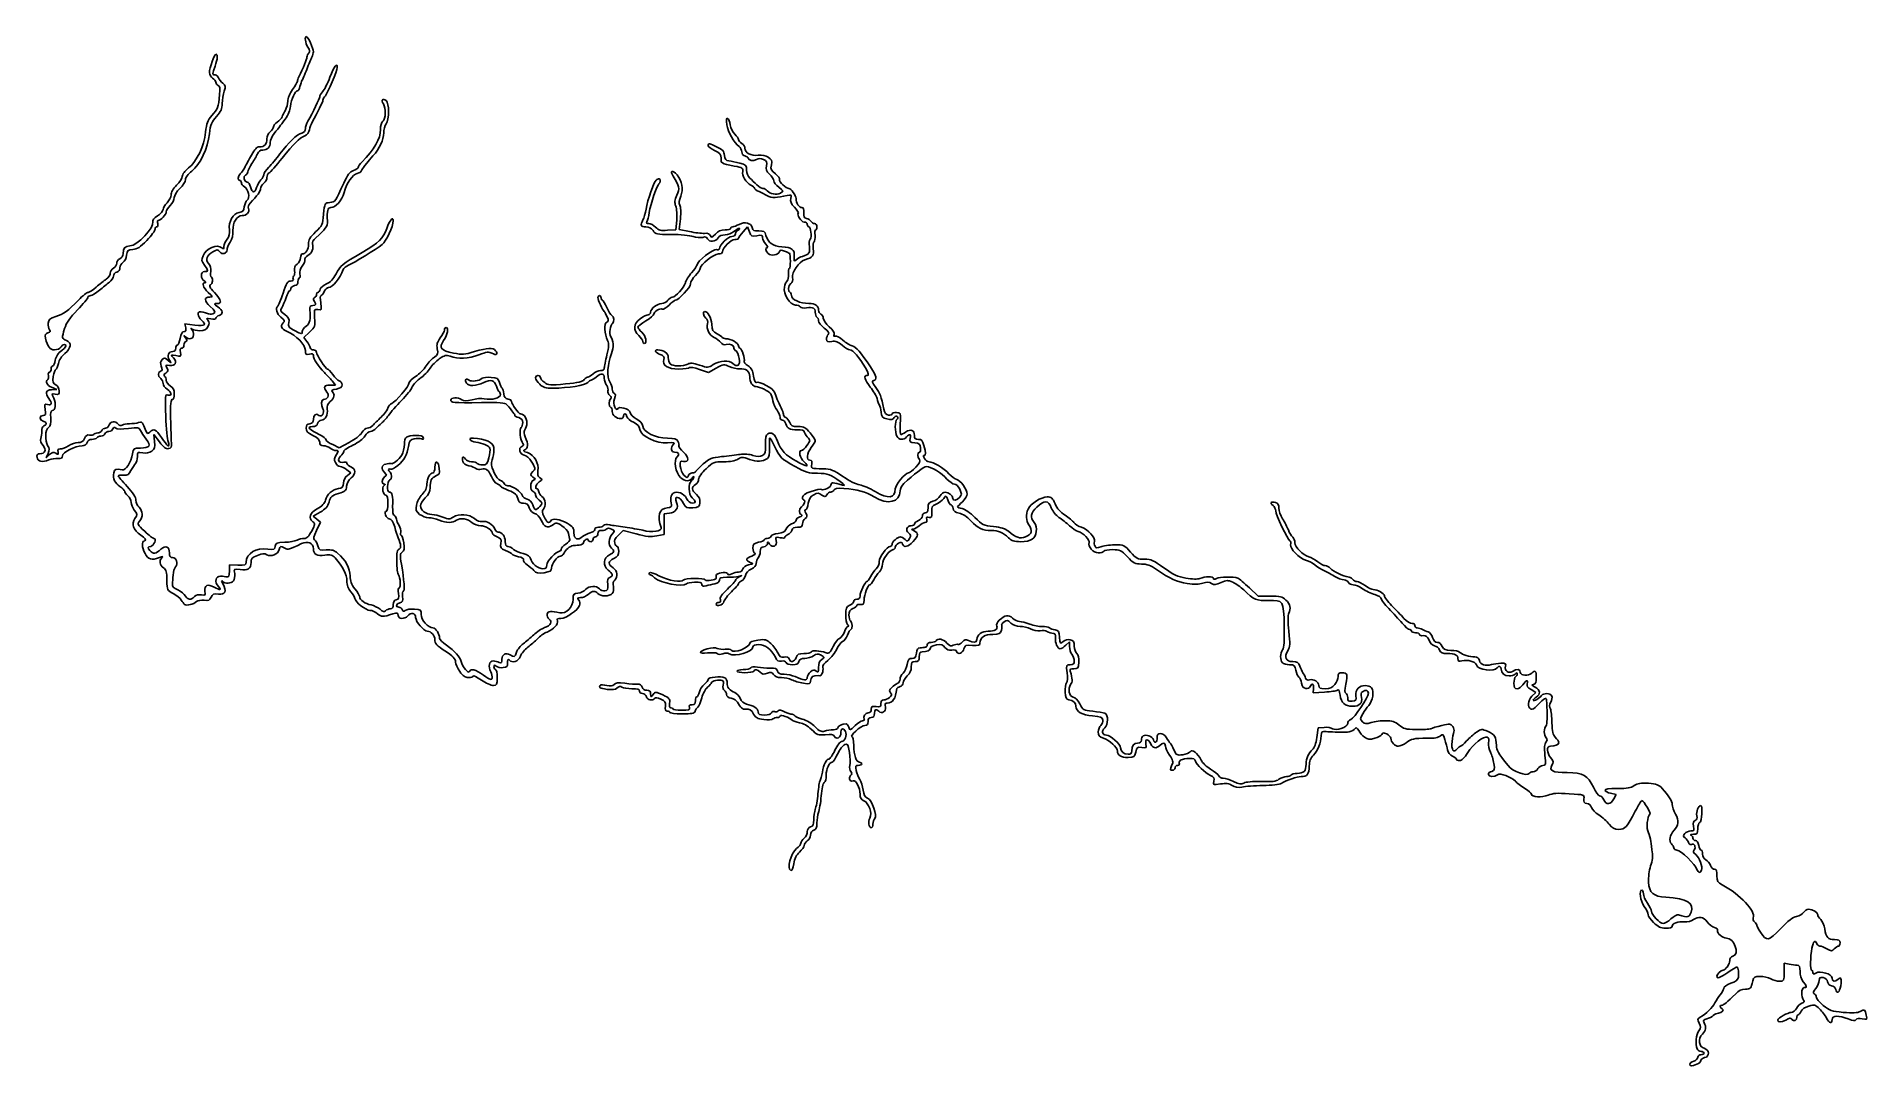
# Model space of a CAD drawing. Extents: x 0 to 12.7, y 0 to 7.2.
import ezdxf

# ---------------------------------------------------------------- set-up
doc = ezdxf.new("R2010")
doc.units = 0
doc.header["$MEASUREMENT"] = 0
doc.layers.get('0').update_dxf_attribs({"linetype": 'CONTINUOUS'})

msp = doc.modelspace()

# ---------------------------------------------------------------- linework, layer by layer
at = {"color": 0}
for p, q in [((4.43994, 5.81347), (4.44661, 5.87907)), ((4.47217, 5.88906), (4.46436, 5.81467)), ((4.38331, 5.80908), (4.43994, 5.81347)), ((4.46436, 5.81467), (4.5344, 5.80018)), ((4.93886, 5.83242), (4.90771, 5.79801)), ((4.95221, 5.79801), (4.93886, 5.83242)), ((1.03429, 5.13129), (1.02875, 5.15793)), ((1.02875, 5.15793), (1.0976, 5.15018)), ((1.89432, 5.10124), (1.85542, 5.06347)), ((1.85542, 5.06347), (1.87657, 5.03569)), ((4.66661, 4.82129), (4.60444, 4.84239)), ((4.71994, 4.85124), (4.66661, 4.82129)), ((0.137641, 4.70236), (0.102051, 4.71793)), ((2.03651, 4.73351), (2.07433, 4.73351)), ((2.07433, 4.73351), (2.051, 4.76237)), ((0.102051, 4.70122), (0.137641, 4.70236)), ((0.850965, 4.33794), (0.813151, 4.38906)), ((0.813151, 4.38906), (0.8176, 4.34011)), ((2.09987, 4.29796), (2.16986, 4.33458)), ((0.077582, 4.25786), (0.063151, 4.22792)), ((0.063151, 4.22792), (0.087619, 4.25011)), ((2.05544, 4.31901), (2.09987, 4.29796)), ((2.18213, 4.12343), (2.15435, 4.14458)), ((2.15767, 4.10568), (2.18213, 4.12343)), ((1.96875, 3.84901), (1.91986, 3.82124)), ((1.91986, 3.82124), (1.94542, 3.80013)), ((4.39551, 3.84239), (4.35997, 3.83903)), ((4.35997, 3.83903), (4.35997, 3.69456)), ((1.96983, 3.78011), (1.94325, 3.72233)), ((1.94542, 3.80013), (1.96983, 3.78011)), ((4.07547, 3.72233), (4.04107, 3.69011)), ((4.16553, 3.69792), (4.07547, 3.72233)), ((4.35997, 3.69456), (4.30772, 3.68457)), ((1.33767, 3.43901), (1.33767, 3.48346)), ((1.33767, 3.48346), (1.39654, 3.48122)), ((8.42676, 3.3234), (8.48899, 3.2646)), ((8.48899, 3.2646), (8.57004, 3.26568)), ((7.17671, 2.94792), (7.15115, 2.92449)), ((7.17671, 2.91564), (7.17671, 2.94792)), ((8.87121, 2.59451), (8.87343, 2.62451)), ((8.949, 2.59896), (8.87121, 2.59451)), ((10.4168, 2.59674), (10.3846, 2.61567)), ((10.3912, 2.57118), (10.4168, 2.59674)), ((8.89567, 2.28342), (8.90457, 2.3501)), ((8.90457, 2.3501), (8.94678, 2.35346)), ((10.9768, 1.88786), (10.9379, 1.89561)), ((10.9602, 1.85562), (10.9768, 1.88786)), ((12.178, 0.706651), (12.1436, 0.713325)), ((12.1436, 0.713325), (12.1436, 0.651096)), ((11.488, 0.011122), (11.488, 0.011122))]:
    msp.add_line(p, q, dxfattribs=at)
for points in [[(1.88319, 7.08247), (1.86431, 7.11133), (1.85872, 7.15576), (1.87429, 7.15576)], [(1.87429, 7.15576), (1.88433, 7.15576), (1.92101, 7.07351), (1.92101, 7.05024)], [(1.19878, 6.90468), (1.19878, 6.93913), (1.2321, 7.03353), (1.2443, 7.03353)], [(1.2443, 7.03353), (1.25873, 7.03353), (1.25543, 7.00131), (1.23763, 6.95019)], [(1.81982, 6.87582), (1.85097, 6.9369), (1.87657, 6.99914), (1.87657, 7.01351)], [(1.91097, 7.01351), (1.90543, 7.00358), (1.88878, 6.96468), (1.87537, 6.928)], [(1.87657, 7.01351), (1.87657, 7.02246), (1.88211, 7.03467), (1.88878, 7.04129)], [(1.88878, 7.04129), (1.89876, 7.05132), (1.89762, 7.06131), (1.88319, 7.08247)], [(1.92101, 7.05024), (1.92101, 7.04129), (1.91656, 7.02463), (1.91097, 7.01351)], [(1.22098, 6.86686), (1.20871, 6.87354), (1.19878, 6.89019), (1.19878, 6.90468)], [(1.23763, 6.95019), (1.21767, 6.89464), (1.21767, 6.88911), (1.23763, 6.88911)], [(1.23763, 6.88911), (1.24761, 6.88911), (1.25765, 6.88021), (1.2621, 6.86908)], [(1.8099, 6.84467), (1.8099, 6.85129), (1.81429, 6.86469), (1.81982, 6.87582)], [(1.87537, 6.928), (1.861, 6.89128), (1.84651, 6.85579), (1.84207, 6.85021)], [(1.9854, 6.77132), (1.99653, 6.78467), (2.01986, 6.83138), (2.03651, 6.87462)], [(2.08768, 6.94021), (2.08768, 6.91797), (2.02208, 6.76471), (2.00435, 6.74463)], [(2.03651, 6.87462), (2.06429, 6.94911), (2.08768, 6.97797), (2.08768, 6.94021)], [(1.21652, 6.60796), (1.25765, 6.6536), (1.26096, 6.66351), (1.26986, 6.75239)], [(1.24322, 6.838), (1.24322, 6.84804), (1.23318, 6.86025), (1.22098, 6.86686)], [(1.25873, 6.81581), (1.24984, 6.81907), (1.24322, 6.8291), (1.24322, 6.838)], [(1.26986, 6.75239), (1.27431, 6.79574), (1.271, 6.81131), (1.25873, 6.81581)], [(1.2621, 6.86908), (1.26541, 6.85915), (1.27875, 6.84131), (1.29205, 6.83138)], [(1.30094, 6.77576), (1.29432, 6.75467), (1.28765, 6.71685), (1.28765, 6.69129)], [(1.29205, 6.83138), (1.31207, 6.81467), (1.31321, 6.80914), (1.30094, 6.77576)], [(1.74322, 6.70687), (1.74322, 6.72689), (1.75651, 6.76019), (1.77658, 6.78689)], [(1.8099, 6.778), (1.79324, 6.778), (1.76878, 6.72244), (1.7621, 6.67025)], [(1.77658, 6.78689), (1.79542, 6.81244), (1.8099, 6.838), (1.8099, 6.84467)], [(1.82764, 6.80794), (1.82433, 6.79129), (1.81543, 6.778), (1.8099, 6.778)], [(1.84207, 6.85021), (1.83876, 6.84358), (1.83214, 6.82579), (1.82764, 6.80794)], [(1.96544, 6.73801), (1.96544, 6.74354), (1.97433, 6.75911), (1.9854, 6.77132)], [(2.00435, 6.74463), (1.99544, 6.73465), (1.98768, 6.72021), (1.98768, 6.71349)], [(1.28765, 6.69129), (1.28765, 6.6536), (1.27984, 6.63688), (1.24761, 6.60021)], [(1.70318, 6.59804), (1.70762, 6.60796), (1.71767, 6.62907), (1.72657, 6.64464)], [(1.72657, 6.64464), (1.7354, 6.66021), (1.74322, 6.68799), (1.74322, 6.70687)], [(1.7621, 6.67025), (1.75874, 6.64464), (1.74544, 6.6091), (1.73324, 6.59244)], [(1.88211, 6.56689), (1.91656, 6.6269), (1.96544, 6.72689), (1.96544, 6.73801)], [(1.98768, 6.71349), (1.98768, 6.70356), (1.94988, 6.62582), (1.91319, 6.56131)], [(2.40767, 6.68907), (2.391, 6.71576), (2.40321, 6.73019), (2.4266, 6.71132)], [(2.40435, 6.56689), (2.42432, 6.58356), (2.4266, 6.65793), (2.40767, 6.68907)], [(2.4266, 6.71132), (2.44879, 6.69243), (2.44993, 6.5791), (2.4266, 6.5491)], [(1.05431, 6.24246), (1.11209, 6.29021), (1.16206, 6.39464), (1.17209, 6.49126)], [(1.17209, 6.49126), (1.17871, 6.55354), (1.18538, 6.57135), (1.21652, 6.60796)], [(1.24761, 6.60021), (1.21316, 6.56131), (1.20654, 6.54574), (1.19878, 6.48019)], [(1.59879, 6.44467), (1.59879, 6.46132), (1.60872, 6.48356), (1.62099, 6.49463)], [(1.62099, 6.49463), (1.63319, 6.50575), (1.64324, 6.52132), (1.64324, 6.52908)], [(1.64324, 6.52908), (1.64324, 6.53797), (1.65543, 6.5524), (1.66986, 6.56131)], [(1.69319, 6.53911), (1.68431, 6.52692), (1.66428, 6.50131), (1.64876, 6.48242)], [(1.66986, 6.56131), (1.68431, 6.57135), (1.69987, 6.588), (1.70318, 6.59804)], [(1.73324, 6.59244), (1.71983, 6.57579), (1.7021, 6.55132), (1.69319, 6.53911)], [(1.8399, 6.48465), (1.85656, 6.4891), (1.86546, 6.50022), (1.86546, 6.51579)], [(1.89324, 6.50797), (1.88986, 6.49126), (1.87657, 6.47244), (1.86208, 6.46685)], [(1.86546, 6.51579), (1.86546, 6.528), (1.87321, 6.55132), (1.88211, 6.56689)], [(1.91319, 6.56131), (1.90543, 6.5491), (1.89762, 6.52463), (1.89324, 6.50797)], [(2.25765, 6.28353), (2.34657, 6.3724), (2.38769, 6.44358), (2.38769, 6.50911)], [(2.38769, 6.50911), (2.38769, 6.53461), (2.39438, 6.55914), (2.40435, 6.56689)], [(2.4266, 6.5491), (2.41769, 6.53797), (2.40994, 6.50911), (2.40994, 6.48574)], [(4.79443, 6.54249), (4.78885, 6.5791), (4.79107, 6.59017), (4.80106, 6.58692)], [(4.87993, 6.39128), (4.8444, 6.41689), (4.80106, 6.49354), (4.79443, 6.54249)], [(4.80106, 6.58692), (4.80881, 6.58356), (4.81662, 6.56353), (4.81885, 6.54249)], [(4.81885, 6.54249), (4.82107, 6.51796), (4.83219, 6.49354), (4.84999, 6.47797)], [(1.19878, 6.48019), (1.18766, 6.38015), (1.13542, 6.26796), (1.07655, 6.22021)], [(1.49094, 6.33242), (1.51426, 6.37462), (1.52767, 6.38911), (1.54656, 6.38911)], [(1.56874, 6.36686), (1.55208, 6.36686), (1.53874, 6.35796), (1.53321, 6.34125)], [(1.54656, 6.38911), (1.57986, 6.38911), (1.59879, 6.40913), (1.59879, 6.44467)], [(1.62099, 6.42025), (1.62099, 6.38688), (1.60211, 6.36686), (1.56874, 6.36686)], [(1.64876, 6.48242), (1.63319, 6.4624), (1.62099, 6.43463), (1.62099, 6.42025)], [(1.68875, 6.34017), (1.74544, 6.41797), (1.80761, 6.47689), (1.8399, 6.48465)], [(1.86208, 6.46685), (1.82319, 6.45019), (1.78543, 6.41238), (1.70432, 6.31131)], [(2.40994, 6.48574), (2.40994, 6.43799), (2.38211, 6.37799), (2.33544, 6.32579)], [(4.66553, 6.39681), (4.66553, 6.41575), (4.67329, 6.41465), (4.72775, 6.38797)], [(4.70996, 6.3635), (4.68549, 6.37462), (4.66553, 6.39019), (4.66553, 6.39681)], [(4.75444, 6.31022), (4.75444, 6.33692), (4.74664, 6.34576), (4.70996, 6.3635)], [(4.72775, 6.38797), (4.76665, 6.36903), (4.7755, 6.3591), (4.77886, 6.33018)], [(4.84999, 6.47797), (4.86436, 6.46349), (4.87668, 6.44683), (4.87668, 6.44021)], [(4.87668, 6.44021), (4.87668, 6.43354), (4.88661, 6.42133), (4.89887, 6.41351)], [(4.89887, 6.35357), (4.89887, 6.36686), (4.88997, 6.38351), (4.87993, 6.39128)], [(4.89887, 6.41351), (4.91108, 6.40576), (4.92111, 6.39019), (4.92111, 6.37907)], [(4.92111, 6.37907), (4.92111, 6.34799), (4.96442, 6.3246), (5.01329, 6.33132)], [(1.00987, 6.18354), (1.00987, 6.19803), (1.02762, 6.22131), (1.05431, 6.24246)], [(1.41319, 6.20236), (1.4221, 6.21024), (1.43539, 6.23014), (1.44433, 6.24571)], [(1.44433, 6.24571), (1.45318, 6.26243), (1.47319, 6.30018), (1.49094, 6.33242)], [(1.49431, 6.27463), (1.47874, 6.25131), (1.46544, 6.22461), (1.46544, 6.21576)], [(1.53321, 6.34125), (1.52767, 6.32796), (1.50987, 6.29801), (1.49431, 6.27463)], [(1.57656, 6.19575), (1.57656, 6.20574), (1.59207, 6.22797), (1.611, 6.24799)], [(1.611, 6.24799), (1.62989, 6.26687), (1.66428, 6.30794), (1.68875, 6.34017)], [(1.70432, 6.31131), (1.66319, 6.25911), (1.62207, 6.2124), (1.61317, 6.20796)], [(2.19988, 6.22461), (2.21767, 6.23014), (2.23215, 6.24126), (2.23215, 6.24685)], [(2.23215, 6.24685), (2.23215, 6.25358), (2.24322, 6.27024), (2.25765, 6.28353)], [(2.33544, 6.32579), (2.26546, 6.24463), (2.25435, 6.23133), (2.25435, 6.22131)], [(4.84663, 6.25575), (4.75325, 6.27576), (4.75444, 6.27463), (4.75444, 6.31022)], [(4.77886, 6.33018), (4.78103, 6.30126), (4.78776, 6.29357), (4.81, 6.29129)], [(4.81, 6.29129), (4.82553, 6.29021), (4.85883, 6.28353), (4.88553, 6.27576)], [(4.90554, 6.21907), (4.91108, 6.24018), (4.90446, 6.24463), (4.84663, 6.25575)], [(4.88553, 6.27576), (4.92774, 6.26465), (4.93224, 6.26129), (4.93224, 6.22797)], [(4.92111, 6.32579), (4.90771, 6.32904), (4.89887, 6.34125), (4.89887, 6.35357)], [(4.94331, 6.31131), (4.94331, 6.31575), (4.93332, 6.32243), (4.92111, 6.32579)], [(5.00108, 6.30126), (4.97775, 6.28907), (4.94331, 6.29465), (4.94331, 6.31131)], [(5.04997, 6.30126), (5.03108, 6.31022), (5.01774, 6.31022), (5.00108, 6.30126)], [(5.01329, 6.33132), (5.03999, 6.33464), (5.0644, 6.32904), (5.08219, 6.31799)], [(5.06993, 6.25792), (5.07553, 6.28353), (5.07113, 6.29243), (5.04997, 6.30126)], [(5.09218, 6.19911), (5.06993, 6.22021), (5.06554, 6.23351), (5.06993, 6.25792)], [(5.08219, 6.31799), (5.10667, 6.3024), (5.10997, 6.29357), (5.10444, 6.26351)], [(5.10444, 6.26351), (5.09771, 6.23242), (5.10221, 6.22461), (5.13222, 6.20236)], [(0.932075, 6.05572), (0.932075, 6.0746), (0.945367, 6.09799), (0.970975, 6.1224)], [(0.970975, 6.1224), (0.992025, 6.14356), (1.00987, 6.17133), (1.00987, 6.18354)], [(1.03212, 6.16129), (1.03212, 6.14908), (1.01427, 6.12131), (0.993218, 6.10021)], [(1.07655, 6.22021), (1.04986, 6.19911), (1.03212, 6.17578), (1.03212, 6.16129)], [(1.40989, 6.15576), (1.39432, 6.15576), (1.39654, 6.18463), (1.41319, 6.20236)], [(1.42101, 6.13911), (1.42101, 6.148), (1.41656, 6.15576), (1.40989, 6.15576)], [(1.44206, 6.11242), (1.42985, 6.11794), (1.42101, 6.13015), (1.42101, 6.13911)], [(1.44987, 6.19353), (1.43093, 6.18571), (1.43989, 6.14464), (1.46099, 6.14464)], [(1.46099, 6.01796), (1.4821, 6.03461), (1.46983, 6.09685), (1.44206, 6.11242)], [(1.46544, 6.21576), (1.46544, 6.20687), (1.45871, 6.19683), (1.44987, 6.19353)], [(1.46099, 6.14464), (1.46875, 6.14464), (1.47988, 6.12907), (1.48432, 6.11133)], [(1.48432, 6.11133), (1.49653, 6.06685), (1.51318, 6.06467), (1.52653, 6.10682)], [(1.52653, 6.10682), (1.53321, 6.12576), (1.54656, 6.14908), (1.55653, 6.16021)], [(1.57656, 6.13688), (1.56429, 6.12576), (1.55431, 6.1091), (1.55431, 6.09799)], [(1.55653, 6.16021), (1.56765, 6.17133), (1.57656, 6.1869), (1.57656, 6.19575)], [(1.59879, 6.17686), (1.59879, 6.16575), (1.58876, 6.14681), (1.57656, 6.13688)], [(1.61317, 6.20796), (1.60542, 6.20356), (1.59879, 6.18907), (1.59879, 6.17686)], [(2.03543, 6.00239), (2.07324, 6.00575), (2.07433, 6.00792), (2.13211, 6.13688)], [(2.13211, 6.13688), (2.15989, 6.19683), (2.17324, 6.21576), (2.19988, 6.22461)], [(2.22542, 6.20464), (2.19325, 6.19683), (2.15435, 6.13911), (2.13433, 6.07129)], [(2.25435, 6.22131), (2.25435, 6.21576), (2.241, 6.20796), (2.22542, 6.20464)], [(4.23329, 5.95574), (4.24442, 6.02024), (4.28885, 6.148), (4.30328, 6.15793)], [(4.32329, 6.13135), (4.31108, 6.1269), (4.26551, 5.99354), (4.25553, 5.93354)], [(4.30328, 6.15793), (4.30994, 6.16238), (4.31885, 6.16689), (4.32438, 6.16689)], [(4.32438, 6.16689), (4.3355, 6.16689), (4.33436, 6.13688), (4.32329, 6.13135)], [(4.42106, 6.18571), (4.3966, 6.22461), (4.41883, 6.23133), (4.44883, 6.19467)], [(4.44769, 6.05354), (4.46886, 6.10129), (4.46664, 6.1135), (4.42106, 6.18571)], [(4.44883, 6.19467), (4.48551, 6.14908), (4.49442, 6.09685), (4.47439, 6.04574)], [(4.96218, 6.12354), (4.92774, 6.13911), (4.89774, 6.19015), (4.90554, 6.21907)], [(4.93224, 6.22797), (4.93224, 6.20687), (4.94108, 6.18463), (4.95551, 6.17133)], [(4.95551, 6.17133), (4.96772, 6.16021), (4.98996, 6.13911), (5.00331, 6.12462)], [(4.98779, 6.10129), (4.98779, 6.10682), (4.97547, 6.11686), (4.96218, 6.12354)], [(5.00331, 6.12462), (5.01774, 6.11133), (5.03662, 6.10021), (5.04551, 6.10021)], [(5.1211, 6.15354), (5.1211, 6.16351), (5.10775, 6.18463), (5.09218, 6.19911)], [(5.15554, 6.10796), (5.13661, 6.1224), (5.1211, 6.14356), (5.1211, 6.15354)], [(5.13222, 6.20236), (5.15218, 6.1869), (5.16439, 6.16906), (5.16108, 6.16129)], [(5.16108, 6.16129), (5.15554, 6.14681), (5.20665, 6.10021), (5.22667, 6.10021)], [(5.16775, 6.06793), (5.19108, 6.08018), (5.19, 6.08132), (5.15554, 6.10796)], [(0.876519, 5.95356), (0.876519, 5.96468), (0.888726, 5.98574), (0.904297, 6.00017)], [(0.92654, 5.98242), (0.910969, 5.96685), (0.898762, 5.94683), (0.898762, 5.9369)], [(0.904297, 6.00017), (0.919814, 6.01574), (0.932075, 6.03907), (0.932075, 6.05572)], [(0.954318, 6.03689), (0.954318, 6.0224), (0.942057, 5.99799), (0.92654, 5.98242)], [(0.993218, 6.10021), (0.970975, 6.07796), (0.954318, 6.05126), (0.954318, 6.03689)], [(1.44097, 5.97239), (1.44319, 5.99126), (1.4521, 6.01129), (1.46099, 6.01796)], [(1.48096, 5.99799), (1.47097, 5.98687), (1.46544, 5.97131), (1.46983, 5.96018)], [(1.55431, 6.09799), (1.55431, 6.08132), (1.53213, 6.05018), (1.48096, 5.99799)], [(1.99208, 5.92133), (1.99989, 5.99799), (1.99989, 5.99908), (2.03543, 6.00239)], [(2.13433, 6.07129), (2.11876, 6.01687), (2.07542, 5.96685), (2.04324, 5.96685)], [(4.43994, 5.97689), (4.42996, 6.00353), (4.43218, 6.01796), (4.44769, 6.05354)], [(4.47439, 6.04574), (4.46218, 6.01574), (4.46104, 5.99681), (4.46886, 5.98351)], [(4.46886, 5.98351), (4.47439, 5.97239), (4.47661, 5.9324), (4.47217, 5.88906)], [(5.01888, 6.07904), (5.00108, 6.08572), (4.98779, 6.09576), (4.98779, 6.10129)], [(5.07667, 6.0491), (5.06108, 6.05908), (5.03554, 6.07129), (5.01888, 6.07904)], [(5.04551, 6.10021), (5.05556, 6.10021), (5.06885, 6.09353), (5.07553, 6.08464)], [(5.07553, 6.08464), (5.0944, 6.06131), (5.13997, 6.05354), (5.16775, 6.06793)], [(5.21442, 6.05126), (5.14551, 6.03353), (5.10444, 6.03353), (5.07667, 6.0491)], [(5.23996, 6.03131), (5.24556, 6.05686), (5.24442, 6.05794), (5.21442, 6.05126)], [(5.22667, 6.10021), (5.2411, 6.10021), (5.2755, 6.05018), (5.27669, 6.03017)], [(5.26438, 5.96903), (5.2411, 5.99571), (5.23443, 6.01129), (5.23996, 6.03131)], [(5.27669, 6.03017), (5.27669, 5.99908), (5.29775, 5.96685), (5.31668, 5.96685)], [(0.6454, 5.70019), (0.696506, 5.70019), (0.818739, 5.83014), (0.804308, 5.86794)], [(0.804308, 5.86794), (0.800944, 5.87685), (0.814236, 5.89356), (0.837619, 5.90913)], [(0.839844, 5.85574), (0.843207, 5.84353), (0.839844, 5.8335), (0.833171, 5.8335)], [(0.842068, 5.87799), (0.837619, 5.87799), (0.836481, 5.86794), (0.839844, 5.85574)], [(0.837619, 5.90913), (0.858724, 5.92242), (0.876519, 5.94243), (0.876519, 5.95356)], [(0.898762, 5.9369), (0.898762, 5.92019), (0.858724, 5.87799), (0.842068, 5.87799)], [(1.33767, 5.81239), (1.32986, 5.86794), (1.36209, 5.92578), (1.40435, 5.93354)], [(1.4254, 5.91129), (1.38878, 5.91129), (1.35986, 5.8635), (1.36209, 5.80794)], [(1.40435, 5.93354), (1.43212, 5.93799), (1.43875, 5.94575), (1.44097, 5.97239)], [(1.46983, 5.96018), (1.47988, 5.93571), (1.45762, 5.91129), (1.4254, 5.91129)], [(1.93653, 5.79801), (1.9821, 5.84125), (1.9854, 5.84799), (1.99208, 5.92133)], [(2.01878, 5.8724), (2.021, 5.83908), (2.00319, 5.81239), (1.93875, 5.75792)], [(2.04324, 5.96685), (2.01986, 5.96685), (2.01432, 5.94575), (2.01878, 5.8724)], [(2.47657, 5.87462), (2.47657, 5.838), (2.4266, 5.73133), (2.3999, 5.71018)], [(2.43099, 5.82243), (2.45101, 5.88015), (2.47657, 5.90913), (2.47657, 5.87462)], [(4.23221, 5.8335), (4.19553, 5.8335), (4.19217, 5.84353), (4.21218, 5.88135)], [(4.21218, 5.88135), (4.21881, 5.89464), (4.22885, 5.92796), (4.23329, 5.95574)], [(4.23996, 5.86903), (4.23329, 5.86019), (4.23774, 5.85574), (4.25217, 5.85574)], [(4.25553, 5.93354), (4.25108, 5.90576), (4.24442, 5.87685), (4.23996, 5.86903)], [(4.25217, 5.85574), (4.26438, 5.85574), (4.28549, 5.84462), (4.29997, 5.83014)], [(4.44661, 5.87907), (4.44997, 5.91575), (4.44661, 5.9591), (4.43994, 5.97689)], [(4.88108, 5.85021), (4.92111, 5.87131), (4.96218, 5.86128), (4.96994, 5.82796)], [(5.29215, 5.93018), (5.29443, 5.9324), (5.28222, 5.95019), (5.26438, 5.96903)], [(5.33225, 5.86686), (5.31108, 5.86686), (5.27886, 5.91797), (5.29215, 5.93018)], [(5.31668, 5.96685), (5.32889, 5.96685), (5.33225, 5.95682), (5.32997, 5.93132)], [(5.32997, 5.93132), (5.32775, 5.9024), (5.33106, 5.89464), (5.3489, 5.89128)], [(5.35444, 5.85021), (5.35444, 5.8591), (5.34446, 5.86686), (5.33225, 5.86686)], [(5.3489, 5.89128), (5.36111, 5.88906), (5.37554, 5.88015), (5.37999, 5.87131)], [(5.37999, 5.87131), (5.38444, 5.86242), (5.39665, 5.85574), (5.40446, 5.85574)], [(5.40446, 5.85574), (5.41331, 5.85574), (5.42111, 5.84571), (5.42111, 5.8335)], [(0.763183, 5.7391), (0.717611, 5.69125), (0.697592, 5.67796), (0.666504, 5.67578)], [(0.820964, 5.81685), (0.820964, 5.80686), (0.79541, 5.7724), (0.763183, 5.7391)], [(0.833171, 5.8335), (0.826551, 5.8335), (0.820964, 5.82579), (0.820964, 5.81685)], [(1.29877, 5.69683), (1.29877, 5.7091), (1.3087, 5.73242), (1.32096, 5.74681)], [(1.32096, 5.74681), (1.33539, 5.76687), (1.34098, 5.78569), (1.33767, 5.81239)], [(1.34321, 5.72683), (1.33095, 5.7079), (1.32096, 5.68349), (1.32096, 5.6735)], [(1.36209, 5.80794), (1.36317, 5.77908), (1.3565, 5.74908), (1.34321, 5.72683)], [(1.88769, 5.71349), (1.88769, 5.74354), (1.89762, 5.76129), (1.93653, 5.79801)], [(1.93875, 5.75792), (1.91986, 5.7424), (1.91097, 5.72575), (1.91428, 5.71576)], [(2.26101, 5.65571), (2.37989, 5.72575), (2.40657, 5.75239), (2.43099, 5.82243)], [(4.28217, 5.80686), (4.26992, 5.8246), (4.25439, 5.8335), (4.23221, 5.8335)], [(4.41, 5.78017), (4.30664, 5.78017), (4.29889, 5.78244), (4.28217, 5.80686)], [(4.29997, 5.83014), (4.32215, 5.80908), (4.3355, 5.80572), (4.38331, 5.80908)], [(4.56, 5.76687), (4.53776, 5.77349), (4.47108, 5.78017), (4.41, 5.78017)], [(4.5344, 5.80018), (4.57329, 5.79243), (4.61996, 5.78689), (4.63883, 5.78797)], [(4.62776, 5.76019), (4.61219, 5.75683), (4.58219, 5.75911), (4.56, 5.76687)], [(4.66108, 5.75017), (4.65663, 5.76237), (4.6466, 5.76574), (4.62776, 5.76019)], [(4.63883, 5.78797), (4.66331, 5.79015), (4.67551, 5.78461), (4.68104, 5.77132)], [(4.73438, 5.75575), (4.71886, 5.72906), (4.67111, 5.72575), (4.66108, 5.75017)], [(4.68104, 5.77132), (4.68778, 5.75575), (4.69108, 5.75683), (4.71556, 5.78244)], [(4.71556, 5.78244), (4.73438, 5.80354), (4.75325, 5.81131), (4.78222, 5.81131)], [(4.78331, 5.77794), (4.76107, 5.77794), (4.74333, 5.77024), (4.73438, 5.75575)], [(4.74333, 5.6824), (4.74333, 5.70682), (4.8055, 5.76687), (4.82997, 5.76687)], [(4.84999, 5.74463), (4.82107, 5.74463), (4.76551, 5.68907), (4.76551, 5.66021)], [(4.78222, 5.81131), (4.80328, 5.81131), (4.82107, 5.81575), (4.82107, 5.82243)], [(4.84332, 5.80018), (4.82889, 5.78797), (4.80219, 5.77794), (4.78331, 5.77794)], [(4.82107, 5.82243), (4.82107, 5.82796), (4.82775, 5.8335), (4.8355, 5.8335)], [(4.82997, 5.76687), (4.8444, 5.76687), (4.85444, 5.77349), (4.85444, 5.78353)], [(4.8355, 5.8335), (4.84218, 5.8335), (4.86328, 5.84125), (4.88108, 5.85021)], [(4.88108, 5.82243), (4.8744, 5.82243), (4.85775, 5.81239), (4.84332, 5.80018)], [(4.87668, 5.75353), (4.87668, 5.74908), (4.86436, 5.74463), (4.84999, 5.74463)], [(4.85444, 5.78353), (4.85444, 5.79129), (4.86328, 5.80464), (4.87332, 5.81022)], [(4.87332, 5.81022), (4.88444, 5.81685), (4.88775, 5.82243), (4.88108, 5.82243)], [(4.90771, 5.79801), (4.89106, 5.77908), (4.87668, 5.75911), (4.87668, 5.75353)], [(5.00444, 5.77132), (4.96772, 5.76465), (4.96326, 5.76687), (4.95221, 5.79801)], [(4.96994, 5.82796), (4.97547, 5.80794), (4.98329, 5.80354), (5.01665, 5.80464)], [(5.04335, 5.75792), (5.04335, 5.77576), (5.03776, 5.77794), (5.00444, 5.77132)], [(5.01665, 5.80464), (5.05328, 5.80572), (5.05886, 5.80236), (5.06662, 5.77349)], [(5.06554, 5.71349), (5.05328, 5.72683), (5.04335, 5.74681), (5.04335, 5.75792)], [(5.06662, 5.77349), (5.08106, 5.72347), (5.11556, 5.69797), (5.17665, 5.69461)], [(5.36442, 5.8335), (5.35883, 5.8335), (5.35444, 5.84125), (5.35444, 5.85021)], [(5.3744, 5.74681), (5.38661, 5.76351), (5.37885, 5.8335), (5.36442, 5.8335)], [(5.36887, 5.69569), (5.36556, 5.71576), (5.36774, 5.7391), (5.3744, 5.74681)], [(5.4011, 5.72906), (5.39442, 5.72575), (5.39219, 5.70356), (5.39556, 5.68012)], [(5.40776, 5.77349), (5.41, 5.75353), (5.40668, 5.73351), (5.4011, 5.72906)], [(5.41222, 5.81131), (5.40776, 5.81131), (5.40554, 5.79465), (5.40776, 5.77349)], [(5.42111, 5.8335), (5.42111, 5.82129), (5.41667, 5.81131), (5.41222, 5.81131)], [(0.554308, 5.58014), (0.554308, 5.59125), (0.564236, 5.60465), (0.576497, 5.61128)], [(0.576497, 5.61128), (0.588704, 5.61794), (0.598742, 5.63243), (0.598742, 5.64464)], [(0.623156, 5.63569), (0.620985, 5.61464), (0.610949, 5.59353), (0.597601, 5.58572)], [(0.598742, 5.64464), (0.598742, 5.68463), (0.612033, 5.70019), (0.6454, 5.70019)], [(0.666504, 5.67578), (0.629829, 5.67242), (0.626519, 5.66906), (0.623156, 5.63569)], [(1.16428, 5.56685), (1.14323, 5.59571), (1.14204, 5.60238), (1.1543, 5.63243)], [(1.1543, 5.63243), (1.1754, 5.68463), (1.25543, 5.71685), (1.28543, 5.68685)], [(1.22206, 5.65907), (1.17871, 5.6346), (1.16873, 5.60465), (1.1932, 5.57796)], [(1.271, 5.66021), (1.25765, 5.67686), (1.25434, 5.67686), (1.22206, 5.65907)], [(1.32096, 5.6735), (1.32096, 5.64681), (1.28765, 5.63688), (1.271, 5.66021)], [(1.28543, 5.68685), (1.29541, 5.67686), (1.29877, 5.67904), (1.29877, 5.69683)], [(1.80875, 5.57351), (1.8221, 5.5835), (1.83214, 5.60238), (1.83214, 5.61794)], [(1.83214, 5.61794), (1.83214, 5.63243), (1.83768, 5.64464), (1.84435, 5.64464)], [(1.84435, 5.64464), (1.86762, 5.64464), (1.88769, 5.67686), (1.88769, 5.71349)], [(1.86208, 5.60465), (1.86546, 5.59679), (1.85764, 5.57688), (1.84435, 5.56017)], [(1.88211, 5.63351), (1.86762, 5.62576), (1.85872, 5.6135), (1.86208, 5.60465)], [(1.91428, 5.71576), (1.9254, 5.68685), (1.90989, 5.648), (1.88211, 5.63351)], [(2.07878, 5.50683), (2.10764, 5.56347), (2.11985, 5.57351), (2.26101, 5.65571)], [(2.3999, 5.71018), (2.35764, 5.67686), (2.2021, 5.58242), (2.16547, 5.56685)], [(4.58778, 5.57021), (4.58778, 5.59353), (4.70107, 5.68012), (4.72331, 5.67458)], [(4.7366, 5.64464), (4.70443, 5.64464), (4.60997, 5.57129), (4.60997, 5.5446)], [(4.72331, 5.67458), (4.73438, 5.67128), (4.74333, 5.67458), (4.74333, 5.6824)], [(4.76551, 5.66021), (4.76551, 5.65126), (4.75444, 5.64464), (4.7366, 5.64464)], [(5.08219, 5.648), (5.06332, 5.66792), (5.06, 5.68907), (5.07667, 5.68907)], [(5.07667, 5.68907), (5.08333, 5.68907), (5.07883, 5.70019), (5.06554, 5.71349)], [(5.16108, 5.66129), (5.15218, 5.63688), (5.10221, 5.62793), (5.08219, 5.648)], [(5.19661, 5.66347), (5.17333, 5.67458), (5.16667, 5.6735), (5.16108, 5.66129)], [(5.17665, 5.69461), (5.24664, 5.69125), (5.26888, 5.6735), (5.26329, 5.62576)], [(5.22999, 5.64908), (5.22775, 5.65018), (5.21332, 5.65685), (5.19661, 5.66347)], [(5.22999, 5.5446), (5.23888, 5.5446), (5.23888, 5.6435), (5.22999, 5.64908)], [(5.33778, 5.60351), (5.29443, 5.59017), (5.24556, 5.51796), (5.25217, 5.48014)], [(5.26329, 5.62576), (5.25999, 5.59462), (5.26112, 5.59125), (5.27669, 5.60465)], [(5.27669, 5.60465), (5.28554, 5.6135), (5.30556, 5.62349), (5.32113, 5.62793)], [(5.32113, 5.62793), (5.36664, 5.64128), (5.37554, 5.65462), (5.36887, 5.69569)], [(5.39556, 5.68012), (5.40218, 5.63351), (5.39219, 5.62131), (5.33778, 5.60351)], [(0.482096, 5.47021), (0.497612, 5.48133), (0.509874, 5.50017), (0.509874, 5.51129)], [(0.532064, 5.49018), (0.532064, 5.47797), (0.518718, 5.4591), (0.503147, 5.44797)], [(0.509874, 5.51129), (0.509874, 5.52349), (0.519803, 5.53907), (0.532064, 5.54682)], [(0.532064, 5.54682), (0.544271, 5.55464), (0.554308, 5.57021), (0.554308, 5.58014)], [(0.554308, 5.51904), (0.540961, 5.51574), (0.532064, 5.50353), (0.532064, 5.49018)], [(0.576497, 5.5491), (0.576497, 5.53461), (0.5676, 5.5224), (0.554308, 5.51904)], [(0.597601, 5.58572), (0.586481, 5.57904), (0.576497, 5.56239), (0.576497, 5.5491)], [(1.16319, 5.45682), (1.13428, 5.47239), (1.1365, 5.5224), (1.16542, 5.5224)], [(1.16542, 5.5224), (1.1932, 5.5224), (1.1932, 5.52686), (1.16428, 5.56685)], [(1.1932, 5.57796), (1.2054, 5.56347), (1.21099, 5.5446), (1.20763, 5.5224)], [(1.20763, 5.5224), (1.20432, 5.50353), (1.20654, 5.48568), (1.21208, 5.48242)], [(1.21208, 5.48242), (1.22656, 5.47347), (1.22206, 5.43685), (1.2054, 5.43012)], [(1.78097, 5.47131), (1.77767, 5.48014), (1.77983, 5.49018), (1.78543, 5.49354)], [(1.78543, 5.49354), (1.79096, 5.49681), (1.79324, 5.51237), (1.78988, 5.52794)], [(1.78988, 5.52794), (1.78651, 5.5491), (1.79096, 5.56131), (1.80875, 5.57351)], [(1.82433, 5.47797), (1.81874, 5.47797), (1.81429, 5.46685), (1.81429, 5.45236)], [(1.84435, 5.56017), (1.82878, 5.54015), (1.82319, 5.5224), (1.82764, 5.50461)], [(1.82764, 5.50461), (1.83094, 5.49018), (1.82986, 5.47797), (1.82433, 5.47797)], [(2.0121, 5.43685), (2.03988, 5.44797), (2.05875, 5.46903), (2.07878, 5.50683)], [(2.12765, 5.53569), (2.10764, 5.47575), (2.05544, 5.41129), (2.02658, 5.41129)], [(2.16547, 5.56685), (2.14882, 5.56017), (2.13097, 5.54574), (2.12765, 5.53569)], [(4.50662, 5.44461), (4.50999, 5.46018), (4.52994, 5.49126), (4.54997, 5.51465)], [(4.57667, 5.49571), (4.55772, 5.47797), (4.54329, 5.45236), (4.54329, 5.43799)], [(4.54997, 5.51465), (4.57107, 5.53689), (4.58778, 5.56239), (4.58778, 5.57021)], [(4.60997, 5.5446), (4.60997, 5.53569), (4.5944, 5.51346), (4.57667, 5.49571)], [(5.21442, 5.4579), (5.22114, 5.4624), (5.22439, 5.48351), (5.22331, 5.50575)], [(5.22331, 5.50575), (5.22114, 5.52686), (5.22439, 5.5446), (5.22999, 5.5446)], [(5.25217, 5.48014), (5.25553, 5.4624), (5.25108, 5.44797), (5.23996, 5.43907)], [(0.288738, 5.3246), (0.3176, 5.3546), (0.347601, 5.37793), (0.355414, 5.37793)], [(0.37424, 5.35574), (0.363172, 5.35574), (0.354275, 5.35015), (0.354275, 5.34353)], [(0.355414, 5.37793), (0.364258, 5.37793), (0.389811, 5.39464), (0.412056, 5.41465)], [(0.434244, 5.39242), (0.412056, 5.3724), (0.384278, 5.35574), (0.37424, 5.35574)], [(0.412056, 5.41465), (0.435385, 5.43349), (0.466525, 5.4591), (0.482096, 5.47021)], [(0.503147, 5.44797), (0.487631, 5.43685), (0.456489, 5.41129), (0.434244, 5.39242)], [(1.18983, 5.37685), (1.1543, 5.41021), (1.14323, 5.44461), (1.16873, 5.44461)], [(1.20432, 5.28011), (1.15988, 5.32021), (1.15988, 5.34462), (1.20209, 5.34462)], [(1.16873, 5.44461), (1.1754, 5.44461), (1.17318, 5.45019), (1.16319, 5.45682)], [(1.20209, 5.34462), (1.22428, 5.34462), (1.2232, 5.34799), (1.18983, 5.37685)], [(1.2054, 5.43012), (1.19428, 5.42578), (1.20096, 5.41129), (1.23318, 5.37685)], [(1.23318, 5.37685), (1.28212, 5.32346), (1.28765, 5.30018), (1.25206, 5.30018)], [(1.67432, 5.28239), (1.67876, 5.28569), (1.69542, 5.32574), (1.71099, 5.37131)], [(1.71099, 5.37131), (1.73324, 5.44243), (1.741, 5.45574), (1.7621, 5.45574)], [(1.75651, 5.38906), (1.75097, 5.38906), (1.73986, 5.36794), (1.7321, 5.34239)], [(1.76546, 5.40462), (1.76546, 5.39572), (1.76101, 5.38906), (1.75651, 5.38906)], [(1.7621, 5.45574), (1.77875, 5.45574), (1.78543, 5.46126), (1.78097, 5.47131)], [(1.78988, 5.42458), (1.77658, 5.42242), (1.76546, 5.41347), (1.76546, 5.40462)], [(1.81429, 5.45236), (1.81543, 5.43463), (1.80875, 5.42686), (1.78988, 5.42458)], [(1.92985, 5.34125), (1.93653, 5.34462), (1.94325, 5.35351), (1.94325, 5.36236)], [(1.94325, 5.36236), (1.94325, 5.37131), (1.94764, 5.37793), (1.95318, 5.37793)], [(1.95318, 5.37793), (1.95876, 5.37793), (1.96544, 5.38797), (1.96875, 5.39908)], [(1.97433, 5.35574), (1.96875, 5.35574), (1.96767, 5.3335), (1.97211, 5.30464)], [(1.96875, 5.39908), (1.97211, 5.41129), (1.991, 5.42796), (2.0121, 5.43685)], [(1.99653, 5.38351), (1.98986, 5.36794), (1.97987, 5.35574), (1.97433, 5.35574)], [(2.02658, 5.41129), (2.01768, 5.41129), (2.00319, 5.39908), (1.99653, 5.38351)], [(3.89887, 5.34125), (3.89887, 5.34907), (3.9044, 5.35574), (3.90994, 5.35574)], [(3.90994, 5.35574), (3.91661, 5.35574), (3.92106, 5.34799), (3.92106, 5.33903)], [(4.38553, 5.32238), (4.39328, 5.33458), (4.40663, 5.34462), (4.41553, 5.34462)], [(4.41553, 5.34462), (4.43778, 5.34462), (4.49772, 5.41129), (4.50662, 5.44461)], [(4.54329, 5.43799), (4.54329, 5.41347), (4.45996, 5.32238), (4.43658, 5.32238)], [(5.27219, 5.28907), (5.23335, 5.28907), (5.18554, 5.36572), (5.19553, 5.41347)], [(5.19553, 5.41347), (5.19889, 5.43349), (5.20774, 5.45356), (5.21442, 5.4579)], [(5.23996, 5.43907), (5.22222, 5.42686), (5.21778, 5.37793), (5.23443, 5.37793)], [(5.23443, 5.37793), (5.23888, 5.37793), (5.24333, 5.36794), (5.24333, 5.35574)], [(5.24333, 5.35574), (5.24333, 5.32904), (5.30556, 5.30018), (5.36442, 5.30018)], [(0.130914, 5.21018), (0.185385, 5.22683), (0.214247, 5.24799), (0.288738, 5.3246)], [(0.280925, 5.25569), (0.228733, 5.20128), (0.204264, 5.16575), (0.192003, 5.12685)], [(0.354275, 5.34353), (0.354275, 5.33686), (0.320964, 5.29682), (0.280925, 5.25569)], [(1.12098, 5.22575), (1.12098, 5.24799), (1.12874, 5.24799), (1.1932, 5.22906)], [(1.14323, 5.18349), (1.13091, 5.19461), (1.12098, 5.21349), (1.12098, 5.22575)], [(1.1932, 5.22906), (1.2054, 5.22456), (1.22206, 5.22683), (1.23096, 5.23242)], [(1.23096, 5.23242), (1.24208, 5.24013), (1.23649, 5.25017), (1.20432, 5.28011)], [(1.25206, 5.30018), (1.22765, 5.29904), (1.22765, 5.29904), (1.25765, 5.27686)], [(1.25765, 5.27686), (1.29319, 5.25017), (1.2965, 5.22683), (1.26541, 5.21685)], [(1.69542, 5.20464), (1.66656, 5.22792), (1.65543, 5.27018), (1.67432, 5.28239)], [(1.7021, 5.27126), (1.68875, 5.25125), (1.69097, 5.24571), (1.72211, 5.22347)], [(1.7321, 5.34239), (1.72319, 5.31575), (1.7099, 5.28461), (1.7021, 5.27126)], [(1.72211, 5.22347), (1.74989, 5.20236), (1.75543, 5.19243), (1.75097, 5.16683)], [(1.87099, 5.14242), (1.89762, 5.16347), (1.90321, 5.19015), (1.89654, 5.25569)], [(1.89654, 5.25569), (1.89432, 5.27686), (1.89876, 5.28461), (1.91764, 5.28683)], [(1.91764, 5.28683), (1.93989, 5.29015), (1.94097, 5.29351), (1.92876, 5.31347)], [(1.92876, 5.31347), (1.91878, 5.33132), (1.91878, 5.33794), (1.92985, 5.34125)], [(1.9521, 5.25792), (1.92654, 5.26237), (1.9254, 5.26129), (1.92985, 5.20128)], [(1.97211, 5.30464), (1.97987, 5.25353), (1.97874, 5.25233), (1.9521, 5.25792)], [(3.94211, 5.24463), (3.93104, 5.25461), (3.89887, 5.3246), (3.89887, 5.34125)], [(3.92106, 5.33903), (3.92106, 5.33014), (3.92437, 5.32238), (3.9299, 5.32238)], [(3.9299, 5.32238), (3.93435, 5.32238), (3.94769, 5.30018), (3.95996, 5.2724)], [(3.96326, 5.2079), (3.95551, 5.22456), (3.94661, 5.24126), (3.94211, 5.24463)], [(3.95996, 5.2724), (3.97108, 5.24571), (3.98774, 5.22021), (3.9955, 5.21793)], [(3.9955, 5.21793), (4.01215, 5.21126), (4.01551, 5.17128), (3.99994, 5.16238)], [(4.19217, 5.19353), (4.21326, 5.2091), (4.23882, 5.22239), (4.24772, 5.22239)], [(4.28776, 5.22683), (4.28776, 5.22021), (4.26329, 5.19906), (4.23221, 5.18012)], [(4.24772, 5.22239), (4.25771, 5.22239), (4.26551, 5.23014), (4.26551, 5.24013)], [(4.26551, 5.24013), (4.26551, 5.26465), (4.30994, 5.29904), (4.34332, 5.30018)], [(4.34549, 5.26129), (4.32775, 5.2679), (4.28776, 5.24463), (4.28776, 5.22683)], [(4.34332, 5.30018), (4.35883, 5.30018), (4.37771, 5.31017), (4.38553, 5.32238)], [(4.39328, 5.28907), (4.37549, 5.27018), (4.35444, 5.25792), (4.34549, 5.26129)], [(4.43658, 5.32238), (4.43104, 5.32238), (4.41108, 5.30681), (4.39328, 5.28907)], [(4.64996, 5.19906), (4.63103, 5.21463), (4.62549, 5.24463), (4.64106, 5.24463)], [(4.64106, 5.24463), (4.66331, 5.24463), (4.68664, 5.20236), (4.68994, 5.15571)], [(5.30556, 5.27686), (5.30111, 5.28347), (5.28554, 5.28907), (5.27219, 5.28907)], [(5.34771, 5.27018), (5.32889, 5.26682), (5.30886, 5.27018), (5.30556, 5.27686)], [(5.41, 5.23904), (5.41, 5.26904), (5.39556, 5.27686), (5.34771, 5.27018)], [(5.36442, 5.30018), (5.41, 5.30018), (5.43224, 5.28461), (5.43224, 5.25353)], [(5.42111, 5.20574), (5.41439, 5.2091), (5.41, 5.22456), (5.41, 5.23904)], [(5.43224, 5.25353), (5.43224, 5.2424), (5.44, 5.23014), (5.44889, 5.22683)], [(5.44889, 5.22683), (5.45774, 5.22239), (5.46556, 5.21018), (5.46556, 5.19797)], [(0.059841, 5.05908), (0.054308, 5.08458), (0.057563, 5.09239), (0.076497, 5.09679)], [(0.08648, 5.11794), (0.079807, 5.12576), (0.076497, 5.14572), (0.078722, 5.16347)], [(0.076497, 5.09679), (0.094293, 5.10124), (0.096463, 5.10682), (0.08648, 5.11794)], [(0.078722, 5.16347), (0.080892, 5.18907), (0.089789, 5.19678), (0.130914, 5.21018)], [(0.192003, 5.12685), (0.172037, 5.05789), (0.172037, 5.05789), (0.204264, 5.04243)], [(0.995389, 5.05789), (1.00206, 5.09017), (1.01096, 5.10574), (1.02208, 5.1046)], [(1.02208, 5.1046), (1.03429, 5.10351), (1.03765, 5.11128), (1.03429, 5.13129)], [(1.07872, 5.1224), (1.06874, 5.13015), (1.06874, 5.13015), (1.07655, 5.12017)], [(1.07655, 5.12017), (1.08317, 5.11236), (1.08767, 5.09571), (1.08767, 5.08132)], [(1.13211, 5.11128), (1.10986, 5.11128), (1.08648, 5.11681), (1.07872, 5.1224)], [(1.0976, 5.15018), (1.16981, 5.14242), (1.18093, 5.15018), (1.14323, 5.18349)], [(1.18766, 5.13906), (1.17654, 5.11681), (1.16428, 5.11128), (1.13211, 5.11128)], [(1.20871, 5.19353), (1.17871, 5.19906), (1.1754, 5.19797), (1.18766, 5.18349)], [(1.18766, 5.18349), (1.19987, 5.169), (1.19987, 5.16129), (1.18766, 5.13906)], [(1.24322, 5.19797), (1.24322, 5.19125), (1.22987, 5.18907), (1.20871, 5.19353)], [(1.26541, 5.21685), (1.25315, 5.21349), (1.24322, 5.20464), (1.24322, 5.19797)], [(1.73986, 5.10574), (1.69764, 5.12349), (1.68875, 5.14122), (1.71208, 5.16575)], [(1.71208, 5.16575), (1.72428, 5.17686), (1.72103, 5.18457), (1.69542, 5.20464)], [(1.86546, 4.97456), (1.86546, 5.01346), (1.80208, 5.07904), (1.73986, 5.10574)], [(1.75097, 5.16683), (1.74544, 5.14014), (1.74989, 5.13351), (1.78988, 5.11344)], [(1.78988, 5.11344), (1.84207, 5.08458), (1.84321, 5.08458), (1.84321, 5.1046)], [(1.84321, 5.1046), (1.84321, 5.11344), (1.85542, 5.13015), (1.87099, 5.14242)], [(1.92985, 5.20128), (1.93431, 5.14242), (1.93213, 5.13688), (1.89432, 5.10124)], [(2.80322, 5.06125), (2.81879, 5.08242), (2.83214, 5.10682), (2.83214, 5.11572)], [(2.84326, 5.13351), (2.86322, 5.13351), (2.85439, 5.0835), (2.82661, 5.04351)], [(2.83214, 5.11572), (2.83214, 5.12576), (2.83772, 5.13351), (2.84326, 5.13351)], [(3.9655, 5.04351), (3.94439, 5.08686), (3.94103, 5.16347), (3.96104, 5.17128)], [(3.96104, 5.17128), (3.97325, 5.17572), (3.97439, 5.1824), (3.96326, 5.2079)], [(3.99994, 5.16238), (3.98551, 5.15354), (3.97547, 5.08794), (3.9866, 5.07346)], [(4.18218, 5.07796), (4.14214, 5.11572), (4.14551, 5.15793), (4.19217, 5.19353)], [(4.23221, 5.18012), (4.20215, 5.16129), (4.17665, 5.14122), (4.17665, 5.13569)], [(4.17665, 5.13569), (4.17665, 5.13015), (4.18886, 5.11464), (4.20443, 5.10015)], [(4.20443, 5.10015), (4.23221, 5.0746), (4.24333, 5.02235), (4.22108, 5.02235)], [(4.66108, 5.16015), (4.66439, 5.17572), (4.66, 5.19015), (4.64996, 5.19906)], [(4.70665, 5.06461), (4.67219, 5.07904), (4.6511, 5.1224), (4.66108, 5.16015)], [(4.68994, 5.15571), (4.69331, 5.11236), (4.69769, 5.10351), (4.72667, 5.09017)], [(4.72667, 5.09017), (4.7455, 5.08132), (4.76221, 5.07021), (4.76329, 5.06461)], [(5.43224, 5.18012), (5.43224, 5.19015), (5.42779, 5.20236), (5.42111, 5.20574)], [(5.47222, 5.12901), (5.44997, 5.14681), (5.43224, 5.17019), (5.43224, 5.18012)], [(5.46556, 5.19797), (5.46556, 5.18571), (5.48335, 5.15907), (5.50667, 5.13906)], [(5.5, 5.08567), (5.50885, 5.09462), (5.50108, 5.10682), (5.47222, 5.12901)], [(5.50667, 5.13906), (5.53331, 5.11572), (5.54443, 5.09679), (5.53999, 5.08567)], [(0.12207, 4.97792), (0.089789, 4.97792), (0.073134, 4.99908), (0.059841, 5.05908)], [(0.167589, 4.99908), (0.159831, 4.98687), (0.139811, 4.97792), (0.12207, 4.97792)], [(0.127604, 4.90571), (0.132053, 4.9324), (0.146485, 4.95458), (0.173178, 4.97456)], [(0.197592, 5.01237), (0.188693, 5.0179), (0.177626, 5.01237), (0.167589, 4.99908)], [(0.173178, 4.97456), (0.199815, 4.99571), (0.206489, 5.00569), (0.197592, 5.01237)], [(0.204264, 5.04243), (0.243164, 5.02458), (0.238715, 4.9924), (0.194282, 4.9535)], [(0.920953, 4.90679), (0.902072, 4.93685), (0.913194, 4.96679), (0.943197, 4.96679)], [(0.943197, 4.96679), (0.957628, 4.96679), (0.96544, 4.97456), (0.96544, 4.98904)], [(0.96544, 4.98904), (0.96544, 5.00125), (0.969835, 5.01129), (0.975369, 5.01129)], [(0.975369, 5.01129), (0.982096, 5.01129), (0.99094, 5.03239), (0.995389, 5.05789)], [(1.00543, 4.98904), (0.995389, 4.98904), (0.992025, 4.98014), (0.996528, 4.9591)], [(1.021, 5.01014), (1.021, 4.99908), (1.01427, 4.98904), (1.00543, 4.98904)], [(1.03212, 5.06901), (1.0198, 5.08014), (1.0198, 5.07904), (1.03212, 5.06239)], [(1.03537, 5.03683), (1.02762, 5.03347), (1.021, 5.02235), (1.021, 5.01014)], [(1.08767, 5.08132), (1.08767, 5.05236), (1.05762, 5.04682), (1.03212, 5.06901)], [(1.03212, 5.06239), (1.04541, 5.04568), (1.04541, 5.04015), (1.03537, 5.03683)], [(1.89324, 4.94906), (1.86876, 4.94239), (1.86546, 4.94569), (1.86546, 4.97456)], [(1.87657, 5.03569), (1.88878, 5.02018), (1.89876, 5.00125), (1.89876, 4.99349)], [(1.89876, 4.99349), (1.89876, 4.9846), (1.90875, 4.97792), (1.92101, 4.97792)], [(1.92101, 4.97792), (1.93431, 4.97792), (1.94325, 4.97017), (1.94325, 4.96018)], [(2.76215, 4.92796), (2.78543, 4.94353), (2.78879, 4.95236), (2.78217, 4.98568)], [(2.78217, 4.98568), (2.77658, 5.01682), (2.78097, 5.03131), (2.80322, 5.06125)], [(2.82661, 5.04351), (2.7921, 4.99121), (2.80436, 4.97456), (2.89546, 4.95574)], [(2.89546, 4.95574), (2.95768, 4.94353), (2.97103, 4.94461), (3.04101, 4.96571)], [(3.04101, 4.96571), (3.13325, 4.99349), (3.16878, 4.99457), (3.18772, 4.97239)], [(3.16217, 4.95458), (3.141, 4.96571), (3.12543, 4.96463), (3.07101, 4.94353)], [(3.18772, 4.97239), (3.20768, 4.94797), (3.19211, 4.93793), (3.16217, 4.95458)], [(3.96104, 4.94239), (3.97547, 5.00125), (3.97661, 5.01904), (3.9655, 5.04351)], [(3.9866, 5.07346), (4.00771, 5.04796), (4.01107, 4.99349), (3.99328, 4.95236)], [(4.20996, 5.03683), (4.20996, 5.04568), (4.19769, 5.06347), (4.18218, 5.07796)], [(4.22108, 5.02235), (4.21556, 5.02235), (4.20996, 5.02903), (4.20996, 5.03683)], [(4.33106, 4.94678), (4.29769, 4.9579), (4.28657, 4.97792), (4.3144, 4.97792)], [(4.3144, 4.97792), (4.35775, 4.97792), (4.38775, 4.95574), (4.38775, 4.92458)], [(4.75325, 5.03011), (4.74442, 5.04124), (4.72439, 5.05681), (4.70665, 5.06461)], [(4.78993, 5.01465), (4.77664, 5.01129), (4.76221, 5.01682), (4.75325, 5.03011)], [(4.76329, 5.06461), (4.76551, 5.06017), (4.77772, 5.05572), (4.78885, 5.05572)], [(4.78885, 5.05572), (4.82221, 5.05572), (4.87668, 5.02458), (4.87668, 5.00569)], [(4.84332, 4.99349), (4.84332, 5.01237), (4.81885, 5.02235), (4.78993, 5.01465)], [(4.85883, 4.97017), (4.84999, 4.97456), (4.84332, 4.98568), (4.84332, 4.99349)], [(4.88108, 4.919), (4.87668, 4.94239), (4.86664, 4.96571), (4.85883, 4.97017)], [(4.87668, 5.00569), (4.87668, 4.99681), (4.88108, 4.98904), (4.88775, 4.98904)], [(4.88775, 4.98904), (4.89887, 4.98904), (4.92329, 4.91238), (4.91553, 4.89903)], [(5.48779, 5.05236), (5.48779, 5.06347), (5.49333, 5.07904), (5.5, 5.08567)], [(5.52442, 5.03683), (5.49333, 5.03239), (5.48779, 5.03461), (5.48779, 5.05236)], [(5.59663, 5.01014), (5.56776, 5.03461), (5.55219, 5.04015), (5.52442, 5.03683)], [(5.53999, 5.08567), (5.53554, 5.07346), (5.53782, 5.07021), (5.54775, 5.07346)], [(5.54775, 5.07346), (5.55664, 5.07682), (5.57997, 5.06461), (5.60107, 5.04568)], [(5.65001, 4.97792), (5.64111, 4.97792), (5.61664, 4.9924), (5.59663, 5.01014)], [(5.60107, 5.04568), (5.62224, 5.02794), (5.6511, 5.00906), (5.66667, 5.00569)], [(5.75776, 4.85351), (5.71669, 4.92572), (5.67111, 4.97792), (5.65001, 4.97792)], [(5.66667, 5.00569), (5.69336, 4.99794), (5.72444, 4.96235), (5.79335, 4.85906)], [(0.08648, 4.82238), (0.093153, 4.82238), (0.098741, 4.83242), (0.098741, 4.84462)], [(0.098741, 4.84462), (0.098741, 4.85682), (0.103136, 4.86681), (0.109863, 4.86681)], [(0.109863, 4.86681), (0.115397, 4.86681), (0.123155, 4.8846), (0.127604, 4.90571)], [(0.130914, 4.84239), (0.12424, 4.84011), (0.116482, 4.81793), (0.113118, 4.79243)], [(0.149849, 4.88346), (0.145344, 4.86344), (0.137641, 4.84462), (0.130914, 4.84239)], [(0.194282, 4.9535), (0.170953, 4.93349), (0.154297, 4.90679), (0.149849, 4.88346)], [(0.864258, 4.86464), (0.8565, 4.88569), (0.857639, 4.89681), (0.869846, 4.91015)], [(0.858724, 4.82904), (0.872071, 4.8335), (0.87321, 4.84239), (0.864258, 4.86464)], [(0.869846, 4.91015), (0.885417, 4.92458), (0.889811, 4.92458), (0.910969, 4.90462)], [(0.922092, 4.86903), (0.893175, 4.87349), (0.89095, 4.87125), (0.903157, 4.85232)], [(0.903157, 4.85232), (0.913194, 4.83567), (0.912056, 4.82904), (0.8954, 4.81685)], [(0.910969, 4.90462), (0.935385, 4.88346), (0.935385, 4.88346), (0.920953, 4.90679)], [(0.948731, 4.92236), (0.976508, 4.89122), (0.962076, 4.86344), (0.922092, 4.86903)], [(0.96544, 4.93793), (0.928765, 4.94461), (0.928765, 4.94461), (0.948731, 4.92236)], [(0.996528, 4.9591), (1.00206, 4.93132), (0.999837, 4.93012), (0.96544, 4.93793)], [(1.92101, 4.93793), (1.92101, 4.95122), (1.91428, 4.95458), (1.89324, 4.94906)], [(1.99761, 4.82129), (1.95654, 4.86236), (1.92101, 4.91683), (1.92101, 4.93793)], [(1.94325, 4.96018), (1.94325, 4.94015), (2.00657, 4.84462), (2.01986, 4.84462)], [(2.01986, 4.84462), (2.02539, 4.84462), (2.04096, 4.8279), (2.05544, 4.80681)], [(2.63217, 4.79351), (2.65657, 4.80908), (2.68989, 4.84239), (2.70546, 4.86681)], [(2.73215, 4.85015), (2.71989, 4.83014), (2.68772, 4.79676), (2.65994, 4.77686)], [(2.70546, 4.86681), (2.72103, 4.89014), (2.74658, 4.91792), (2.76215, 4.92796)], [(2.79656, 4.91575), (2.77322, 4.89903), (2.74436, 4.87017), (2.73215, 4.85015)], [(2.87213, 4.93349), (2.84435, 4.94353), (2.83436, 4.94125), (2.79656, 4.91575)], [(3.07101, 4.94353), (2.99989, 4.91683), (2.92432, 4.91347), (2.87213, 4.93349)], [(3.91769, 4.8335), (3.93435, 4.8335), (3.94331, 4.84011), (3.94331, 4.85232)], [(3.94331, 4.85232), (3.94331, 4.86236), (3.95107, 4.90354), (3.96104, 4.94239)], [(3.99328, 4.95236), (3.9655, 4.88569), (3.95882, 4.78569), (3.98101, 4.75461)], [(4.35775, 4.91124), (4.36219, 4.93012), (4.35661, 4.93793), (4.33106, 4.94678)], [(4.46104, 4.84462), (4.38222, 4.84462), (4.34663, 4.86789), (4.35775, 4.91124)], [(4.38775, 4.92458), (4.38775, 4.90788), (4.39328, 4.88797), (4.40104, 4.8801)], [(4.40104, 4.8801), (4.41775, 4.86344), (4.49333, 4.86236), (4.52328, 4.87901)], [(4.53662, 4.8546), (4.53331, 4.84907), (4.49994, 4.84462), (4.46104, 4.84462)], [(4.52328, 4.87901), (4.54107, 4.88906), (4.56, 4.88683), (4.60444, 4.8724)], [(4.60444, 4.84239), (4.57107, 4.8546), (4.53999, 4.85906), (4.53662, 4.8546)], [(4.60444, 4.8724), (4.66217, 4.85232), (4.66331, 4.85232), (4.70107, 4.87576)], [(4.70107, 4.87576), (4.74772, 4.90462), (4.81218, 4.90788), (4.83778, 4.88238)], [(4.81218, 4.86236), (4.7755, 4.87901), (4.77219, 4.87901), (4.71994, 4.85124)], [(4.88444, 4.84679), (4.86556, 4.84462), (4.83333, 4.85232), (4.81218, 4.86236)], [(4.83778, 4.88238), (4.86774, 4.85232), (4.88997, 4.87125), (4.88108, 4.919)], [(4.95443, 4.79243), (4.95443, 4.8279), (4.92665, 4.85015), (4.88444, 4.84679)], [(4.91553, 4.89903), (4.91217, 4.89458), (4.92443, 4.8801), (4.94217, 4.86789)], [(4.94217, 4.86789), (4.96664, 4.85015), (4.97547, 4.83242), (4.98107, 4.7946)], [(5.77111, 4.80013), (5.78444, 4.80013), (5.78108, 4.81233), (5.75776, 4.85351)], [(5.79335, 4.85906), (5.83556, 4.79568), (5.8411, 4.77018), (5.8156, 4.76465)], [(0.102051, 4.71793), (0.066515, 4.73351), (0.054308, 4.75906), (0.075358, 4.77126)], [(0.075358, 4.77126), (0.080892, 4.77458), (0.083171, 4.78792), (0.079807, 4.80013)], [(0.079807, 4.80013), (0.076497, 4.81233), (0.079807, 4.82238), (0.08648, 4.82238)], [(0.113118, 4.79243), (0.107585, 4.75353), (0.110948, 4.74457), (0.130914, 4.7346)], [(0.130914, 4.7346), (0.145344, 4.72683), (0.154297, 4.71126), (0.154297, 4.69239)], [(0.859864, 4.77794), (0.838758, 4.79568), (0.838758, 4.82129), (0.858724, 4.82904)], [(0.876519, 4.74349), (0.876519, 4.75461), (0.868707, 4.77018), (0.859864, 4.77794)], [(0.904297, 4.70458), (0.888726, 4.71463), (0.876519, 4.73236), (0.876519, 4.74349)], [(0.8954, 4.81685), (0.882107, 4.80789), (0.879829, 4.80013), (0.886501, 4.7946)], [(0.886501, 4.7946), (0.893175, 4.79124), (0.898762, 4.77794), (0.898762, 4.76682)], [(0.898762, 4.76682), (0.898762, 4.75461), (0.910969, 4.73687), (0.92654, 4.72683)], [(0.92654, 4.72683), (0.947592, 4.71343), (0.954318, 4.69906), (0.954318, 4.67128)], [(2.01546, 4.68457), (1.98876, 4.71903), (1.99544, 4.73351), (2.03651, 4.73351)], [(2.051, 4.76237), (2.03765, 4.77903), (2.01318, 4.80464), (1.99761, 4.82129)], [(2.05544, 4.80681), (2.06988, 4.78569), (2.09099, 4.76574), (2.10097, 4.76237)], [(2.12104, 4.73568), (2.12104, 4.71903), (2.111, 4.71235), (2.08094, 4.70574)], [(2.10097, 4.76237), (2.11208, 4.76014), (2.12104, 4.74794), (2.12104, 4.73568)], [(2.46658, 4.60568), (2.491, 4.61344), (2.58767, 4.729), (2.58767, 4.75017)], [(2.60547, 4.71571), (2.60211, 4.7035), (2.56988, 4.66347), (2.53435, 4.62685)], [(2.58767, 4.75017), (2.58767, 4.75792), (2.60769, 4.77686), (2.63217, 4.79351)], [(2.65994, 4.77686), (2.63325, 4.75569), (2.60878, 4.729), (2.60547, 4.71571)], [(2.98438, 4.74681), (2.96881, 4.77018), (2.98215, 4.78569), (3.00319, 4.7679)], [(3.10547, 4.75125), (3.05214, 4.72575), (2.99881, 4.72347), (2.98438, 4.74681)], [(3.00319, 4.7679), (3.01992, 4.75461), (3.07101, 4.76129), (3.09549, 4.78011)], [(3.09549, 4.78011), (3.10211, 4.78569), (3.12989, 4.78907), (3.15657, 4.78683)], [(3.19325, 4.72456), (3.1799, 4.7679), (3.15549, 4.77572), (3.10547, 4.75125)], [(3.15657, 4.78683), (3.19764, 4.78347), (3.20546, 4.77903), (3.2155, 4.75017)], [(3.21212, 4.68901), (3.20768, 4.68901), (3.19883, 4.70574), (3.19325, 4.72456)], [(3.2155, 4.75017), (3.22103, 4.73128), (3.22993, 4.71463), (3.23324, 4.71126)], [(3.23324, 4.71126), (3.23774, 4.7079), (3.24328, 4.69015), (3.24544, 4.67236)], [(3.4655, 4.78347), (3.4655, 4.8035), (3.49886, 4.80681), (3.49886, 4.78569)], [(3.49436, 4.73904), (3.47879, 4.75353), (3.4655, 4.77349), (3.4655, 4.78347)], [(3.58658, 4.71126), (3.53549, 4.71126), (3.51882, 4.71571), (3.49436, 4.73904)], [(3.49886, 4.78569), (3.49886, 4.77903), (3.51215, 4.76237), (3.52881, 4.75125)], [(3.52881, 4.75125), (3.55442, 4.73236), (3.56662, 4.73128), (3.67437, 4.74121)], [(3.82775, 4.75017), (3.81435, 4.73236), (3.69103, 4.71235), (3.58658, 4.71126)], [(3.67437, 4.74121), (3.76107, 4.74908), (3.79438, 4.75678), (3.80442, 4.77126)], [(3.80442, 4.77126), (3.81218, 4.78131), (3.82324, 4.78907), (3.82883, 4.78907)], [(3.85107, 4.76682), (3.84549, 4.76682), (3.83436, 4.75906), (3.82775, 4.75017)], [(3.82883, 4.78907), (3.83436, 4.78907), (3.85107, 4.79904), (3.8655, 4.81125)], [(3.88775, 4.78907), (3.87326, 4.77686), (3.85661, 4.76682), (3.85107, 4.76682)], [(3.8655, 4.81125), (3.87993, 4.82346), (3.90326, 4.8335), (3.91769, 4.8335)], [(3.94331, 4.78011), (3.94331, 4.81685), (3.92329, 4.82021), (3.88775, 4.78907)], [(3.95996, 4.73014), (3.95107, 4.74121), (3.94331, 4.76346), (3.94331, 4.78011)], [(3.96881, 4.69239), (3.97217, 4.70122), (3.96772, 4.71793), (3.95996, 4.73014)], [(3.98101, 4.75461), (3.99104, 4.74013), (3.99886, 4.71793), (3.99886, 4.70458)], [(4.99886, 4.72239), (4.97439, 4.72239), (4.95443, 4.75353), (4.95443, 4.79243)], [(4.98107, 4.7946), (4.9866, 4.76465), (4.99333, 4.74681), (5.00108, 4.75125)], [(5.10107, 4.67344), (5.08886, 4.69015), (5.02111, 4.72239), (4.99886, 4.72239)], [(5.00108, 4.75125), (5.01888, 4.76237), (5.11996, 4.7079), (5.12668, 4.68349)], [(5.79221, 4.71903), (5.75222, 4.7679), (5.74333, 4.80013), (5.77111, 4.80013)], [(5.83886, 4.63906), (5.83442, 4.65679), (5.81332, 4.69347), (5.79221, 4.71903)], [(5.8156, 4.76465), (5.80111, 4.76237), (5.80447, 4.75233), (5.82997, 4.71679)], [(5.82997, 4.71679), (5.86111, 4.67453), (5.86778, 4.65679), (5.88553, 4.56679)], [(0.057563, 4.56342), (0.050944, 4.60015), (0.053114, 4.60351), (0.074273, 4.59793)], [(0.082086, 4.64014), (0.054308, 4.67681), (0.060927, 4.70014), (0.102051, 4.70122)], [(0.074273, 4.59793), (0.103136, 4.59011), (0.1065, 4.60792), (0.082086, 4.64014)], [(0.127604, 4.669), (0.099826, 4.67453), (0.099826, 4.67453), (0.116482, 4.64122)], [(0.116482, 4.64122), (0.135362, 4.60568), (0.128689, 4.55572), (0.1065, 4.55572)], [(0.154297, 4.69239), (0.154297, 4.66792), (0.149849, 4.66461), (0.127604, 4.669)], [(0.8954, 4.51574), (0.889811, 4.66233), (0.889811, 4.669), (0.910969, 4.66347)], [(0.910969, 4.66347), (0.942057, 4.65571), (0.937663, 4.68349), (0.904297, 4.70458)], [(0.940972, 4.63346), (0.92985, 4.63346), (0.927626, 4.60124), (0.928765, 4.50233)], [(0.954318, 4.67128), (0.954318, 4.64794), (0.948731, 4.63346), (0.940972, 4.63346)], [(1.98654, 4.56793), (1.97211, 4.59239), (1.97433, 4.63346), (1.99208, 4.63346)], [(1.99208, 4.63346), (2.01986, 4.63346), (2.03321, 4.66124), (2.01546, 4.68457)], [(2.03879, 4.61897), (2.01986, 4.60124), (2.01318, 4.58567), (2.01768, 4.56461)], [(2.05317, 4.68565), (2.0721, 4.66683), (2.06765, 4.64567), (2.03879, 4.61897)], [(2.08094, 4.70574), (2.051, 4.70014), (2.04324, 4.69569), (2.05317, 4.68565)], [(2.43881, 4.57346), (2.44211, 4.58794), (2.45546, 4.60232), (2.46658, 4.60568)], [(2.53435, 4.62685), (2.49881, 4.59119), (2.45768, 4.54351), (2.44325, 4.52235)], [(2.87657, 4.62901), (2.87657, 4.64794), (2.92432, 4.65012), (2.95324, 4.63129)], [(3.08882, 4.61128), (2.88769, 4.60906), (2.87657, 4.61014), (2.87657, 4.62901)], [(2.95324, 4.63129), (2.96881, 4.62235), (2.98546, 4.62235), (3.02436, 4.63129)], [(3.02436, 4.63129), (3.05214, 4.63906), (3.0899, 4.64122), (3.10878, 4.63792)], [(3.26432, 4.59907), (3.25439, 4.61014), (3.21322, 4.61344), (3.08882, 4.61128)], [(3.10878, 4.63792), (3.16325, 4.62685), (3.22103, 4.64242), (3.22103, 4.66683)], [(3.22103, 4.66683), (3.22103, 4.67904), (3.21658, 4.68901), (3.21212, 4.68901)], [(3.24544, 4.67236), (3.24767, 4.64794), (3.25549, 4.63792), (3.27436, 4.63569)], [(3.32107, 4.52235), (3.32107, 4.52903), (3.3055, 4.55013), (3.26432, 4.59907)], [(3.27436, 4.63569), (3.28771, 4.63346), (3.29883, 4.62685), (3.29883, 4.61897)], [(3.29883, 4.61897), (3.29883, 4.60015), (3.34765, 4.53347), (3.36106, 4.53347)], [(3.98101, 4.66124), (3.96994, 4.669), (3.96436, 4.6824), (3.96881, 4.69239)], [(3.98774, 4.5779), (3.97325, 4.5779), (3.97325, 4.6301), (3.98882, 4.63906)], [(3.98882, 4.63906), (3.9955, 4.64458), (3.99328, 4.65235), (3.98101, 4.66124)], [(3.99886, 4.70458), (3.99886, 4.69125), (4.00549, 4.6779), (4.01329, 4.67453)], [(4.01438, 4.63792), (4.00662, 4.61464), (4.00662, 4.59907), (4.0166, 4.58014)], [(4.01329, 4.67453), (4.02328, 4.67128), (4.02328, 4.66233), (4.01438, 4.63792)], [(4.0344, 4.56679), (4.04215, 4.59011), (4.11882, 4.56793), (4.12326, 4.54237)], [(5.11556, 4.62349), (5.11111, 4.64458), (5.10444, 4.66792), (5.10107, 4.67344)], [(5.14442, 4.55789), (5.13222, 4.57238), (5.11996, 4.60232), (5.11556, 4.62349)], [(5.12668, 4.68349), (5.13553, 4.65462), (5.15326, 4.61344), (5.17219, 4.57574)], [(5.85558, 4.59457), (5.84999, 4.60015), (5.84337, 4.62017), (5.83886, 4.63906)], [(5.86778, 4.54568), (5.86556, 4.56569), (5.86003, 4.58794), (5.85558, 4.59457)], [(0.043186, 4.48128), (0.014214, 4.48904), (0.014214, 4.52235), (0.041992, 4.52235)], [(0.041992, 4.52235), (0.060927, 4.52235), (0.063151, 4.52794), (0.057563, 4.56342)], [(0.04872, 4.44906), (0.072049, 4.4579), (0.06977, 4.47456), (0.043186, 4.48128)], [(0.095378, 4.50461), (0.097548, 4.46679), (0.093153, 4.44906), (0.080892, 4.43901)], [(0.1065, 4.55572), (0.096463, 4.55572), (0.093153, 4.54015), (0.095378, 4.50461)], [(0.476508, 4.43349), (0.487631, 4.43349), (0.498753, 4.44347), (0.502061, 4.45568)], [(0.502061, 4.45568), (0.508681, 4.48236), (0.545356, 4.48568), (0.565429, 4.46126)], [(0.565429, 4.46126), (0.574274, 4.45014), (0.58431, 4.44797), (0.592014, 4.45458)], [(0.592014, 4.45458), (0.599826, 4.46126), (0.622071, 4.46571), (0.643175, 4.46463)], [(0.643175, 4.46463), (0.664279, 4.46463), (0.693197, 4.46789), (0.706489, 4.47239)], [(0.706489, 4.47239), (0.725369, 4.47792), (0.733182, 4.47575), (0.738715, 4.46018)], [(0.738715, 4.46018), (0.742025, 4.44797), (0.750976, 4.4279), (0.756511, 4.41461)], [(0.912056, 4.34119), (0.905382, 4.35232), (0.897624, 4.43126), (0.8954, 4.51574)], [(0.928765, 4.50233), (0.930935, 4.43126), (0.93316, 4.3546), (0.934299, 4.33344)], [(1.87099, 4.43349), (1.87099, 4.4535), (1.87765, 4.46235), (1.89654, 4.46463)], [(1.89654, 4.46463), (1.91428, 4.46679), (1.92101, 4.47575), (1.92101, 4.49457)], [(1.95101, 4.46679), (1.94656, 4.45122), (1.93544, 4.44461), (1.91547, 4.44461)], [(1.92101, 4.49457), (1.92101, 4.52681), (1.93875, 4.54015), (1.9599, 4.52235)], [(1.97765, 4.48904), (1.96653, 4.48904), (1.95432, 4.479), (1.95101, 4.46679)], [(1.9599, 4.52235), (1.97987, 4.50569), (2.00211, 4.54351), (1.98654, 4.56793)], [(2.01768, 4.56461), (2.02431, 4.52794), (2.00435, 4.48904), (1.97765, 4.48904)], [(2.33431, 4.45231), (2.34435, 4.46343), (2.36985, 4.48904), (2.39208, 4.51014)], [(2.39438, 4.46789), (2.38325, 4.45904), (2.36546, 4.44347), (2.35547, 4.43126)], [(2.39208, 4.51014), (2.41433, 4.53131), (2.43544, 4.56017), (2.43881, 4.57346)], [(2.44325, 4.52235), (2.42876, 4.50125), (2.40657, 4.47683), (2.39438, 4.46789)], [(3.34885, 4.50678), (3.33328, 4.51014), (3.32107, 4.51682), (3.32107, 4.52235)], [(3.37663, 4.47239), (3.37663, 4.4924), (3.36882, 4.50125), (3.34885, 4.50678)], [(3.36106, 4.53347), (3.38769, 4.53347), (3.41211, 4.49121), (3.4044, 4.45682)], [(3.36436, 4.43793), (3.37104, 4.44239), (3.37663, 4.4579), (3.37663, 4.47239)], [(3.4044, 4.45682), (3.3999, 4.43793), (3.39328, 4.42019), (3.38769, 4.41683)], [(3.99886, 4.55013), (3.99886, 4.56569), (3.99442, 4.5779), (3.98774, 4.5779)], [(4.05881, 4.50017), (4.02664, 4.50017), (3.99886, 4.52344), (3.99886, 4.55013)], [(4.0166, 4.58014), (4.02328, 4.56569), (4.03217, 4.56017), (4.0344, 4.56679)], [(4.07661, 4.51682), (4.07661, 4.50786), (4.06885, 4.50017), (4.05881, 4.50017)], [(4.10101, 4.51346), (4.09549, 4.53792), (4.07661, 4.54015), (4.07661, 4.51682)], [(4.1466, 4.47456), (4.1244, 4.4846), (4.10439, 4.50233), (4.10101, 4.51346)], [(4.12326, 4.54237), (4.12549, 4.52903), (4.14442, 4.51014), (4.16553, 4.49903)], [(4.18994, 4.42453), (4.18778, 4.44678), (4.17546, 4.46018), (4.1466, 4.47456)], [(4.16553, 4.49903), (4.19217, 4.4846), (4.2066, 4.46789), (4.20996, 4.44678)], [(5.16553, 4.51014), (5.16553, 4.52126), (5.15554, 4.54237), (5.14442, 4.55789)], [(5.18104, 4.48904), (5.17219, 4.48904), (5.16553, 4.49794), (5.16553, 4.51014)], [(5.17219, 4.57574), (5.18104, 4.56017), (5.18778, 4.53901), (5.18778, 4.53011)], [(5.20557, 4.46343), (5.20107, 4.47792), (5.19, 4.48904), (5.18104, 4.48904)], [(5.18778, 4.53011), (5.18778, 4.52126), (5.19553, 4.51124), (5.20443, 4.50678)], [(5.20443, 4.50678), (5.21332, 4.50353), (5.22667, 4.48796), (5.23221, 4.47239)], [(5.28554, 4.42236), (5.22999, 4.42236), (5.21556, 4.43012), (5.20557, 4.46343)], [(5.23221, 4.47239), (5.2411, 4.44906), (5.25, 4.44461), (5.28999, 4.44461)], [(5.90776, 4.49794), (5.87668, 4.50569), (5.87115, 4.51237), (5.86778, 4.54568)], [(5.88553, 4.56679), (5.89111, 4.53792), (5.90001, 4.52681), (5.91889, 4.52458)], [(5.95888, 4.50678), (5.94889, 4.49121), (5.93782, 4.49013), (5.90776, 4.49794)], [(5.91889, 4.52458), (5.93224, 4.52235), (5.94336, 4.52681), (5.94336, 4.53347)], [(5.94336, 4.53347), (5.94336, 4.54015), (5.95665, 4.5446), (5.97444, 4.54237)], [(5.98107, 4.51346), (5.97553, 4.52126), (5.96886, 4.51899), (5.95888, 4.50678)], [(5.97667, 4.37685), (5.96224, 4.40462), (5.96224, 4.48568), (5.97667, 4.49457)], [(5.97444, 4.54237), (6.00444, 4.53901), (6.00444, 4.53901), (6, 4.46463)], [(5.97667, 4.49457), (5.98335, 4.49903), (5.98443, 4.50678), (5.98107, 4.51346)], [(6, 4.46463), (5.99892, 4.42236), (6, 4.38906), (6.00331, 4.38906)], [(0.041992, 4.31233), (0.027615, 4.329), (0.022027, 4.34571), (0.02653, 4.36128)], [(0.02653, 4.36128), (0.030924, 4.37349), (0.033149, 4.39675), (0.033149, 4.41233)], [(0.033149, 4.41233), (0.032064, 4.42904), (0.038737, 4.44461), (0.04872, 4.44906)], [(0.080892, 4.43901), (0.056478, 4.42236), (0.053114, 4.34571), (0.074273, 4.31342)], [(0.218696, 4.31125), (0.238715, 4.32346), (0.268718, 4.33344), (0.286458, 4.33344)], [(0.286458, 4.33344), (0.308703, 4.33344), (0.320964, 4.34119), (0.330892, 4.36236)], [(0.348742, 4.33344), (0.344293, 4.31901), (0.332086, 4.31125), (0.313151, 4.31125)], [(0.330892, 4.36236), (0.339844, 4.38346), (0.349826, 4.39014), (0.365397, 4.38569)], [(0.382053, 4.35568), (0.365397, 4.35568), (0.353136, 4.34793), (0.348742, 4.33344)], [(0.365397, 4.38569), (0.377604, 4.38238), (0.39095, 4.38456), (0.39426, 4.39014)], [(0.415419, 4.36681), (0.412056, 4.36014), (0.396485, 4.35568), (0.382053, 4.35568)], [(0.39426, 4.39014), (0.397569, 4.39567), (0.409831, 4.40012), (0.422037, 4.40012)], [(0.444282, 4.37793), (0.432075, 4.37793), (0.418728, 4.37235), (0.415419, 4.36681)], [(0.422037, 4.40012), (0.434244, 4.40012), (0.446506, 4.40788), (0.449815, 4.41683)], [(0.47206, 4.39458), (0.468696, 4.38569), (0.456489, 4.37793), (0.444282, 4.37793)], [(0.449815, 4.41683), (0.454318, 4.42572), (0.465386, 4.43349), (0.476508, 4.43349)], [(0.499838, 4.41124), (0.488715, 4.41124), (0.476508, 4.40349), (0.47206, 4.39458)], [(0.527615, 4.4279), (0.524251, 4.419), (0.512044, 4.41124), (0.499838, 4.41124)], [(0.547581, 4.43349), (0.538738, 4.44125), (0.533149, 4.44011), (0.527615, 4.4279)], [(0.635363, 4.43126), (0.588704, 4.42572), (0.556478, 4.42681), (0.547581, 4.43349)], [(0.719835, 4.41792), (0.708713, 4.43901), (0.70204, 4.44011), (0.635363, 4.43126)], [(0.718696, 4.29568), (0.784289, 4.29676), (0.794271, 4.31017), (0.759874, 4.35678)], [(0.759874, 4.35678), (0.745389, 4.37793), (0.726508, 4.40462), (0.719835, 4.41792)], [(0.756511, 4.41461), (0.766493, 4.3935), (0.770996, 4.39242), (0.784289, 4.40679)], [(0.784289, 4.40679), (0.810981, 4.4324), (0.826551, 4.42572), (0.865397, 4.36897)], [(0.8176, 4.34011), (0.823188, 4.29904), (0.819824, 4.28901), (0.797581, 4.27344)], [(0.913194, 4.29124), (0.896485, 4.28901), (0.878743, 4.30122), (0.850965, 4.33794)], [(0.865397, 4.36897), (0.885417, 4.34011), (0.904297, 4.31461), (0.906521, 4.31233)], [(0.906521, 4.31233), (0.916504, 4.29904), (0.920953, 4.32346), (0.912056, 4.34119)], [(0.934299, 4.33344), (0.937663, 4.30122), (0.93316, 4.29346), (0.913194, 4.29124)], [(1.91764, 4.38346), (1.88097, 4.40126), (1.87099, 4.41124), (1.87099, 4.43349)], [(1.91547, 4.44461), (1.88986, 4.44461), (1.88769, 4.44125), (1.89762, 4.42904)], [(1.89762, 4.42904), (1.90543, 4.42019), (1.93321, 4.40235), (1.96099, 4.39014)], [(1.96544, 4.33567), (1.96431, 4.3546), (1.9521, 4.36681), (1.91764, 4.38346)], [(1.96099, 4.39014), (1.98768, 4.37685), (2.00987, 4.36014), (2.00987, 4.35232)], [(1.991, 4.31125), (1.97211, 4.31125), (1.96544, 4.31787), (1.96544, 4.33567)], [(2.00987, 4.35232), (2.00987, 4.34571), (2.03097, 4.33014), (2.05544, 4.31901)], [(2.16986, 4.33458), (2.21099, 4.35568), (2.24653, 4.38346), (2.25765, 4.40235)], [(2.27875, 4.37901), (2.26764, 4.35906), (2.2354, 4.33458), (2.19656, 4.31569)], [(2.25765, 4.40235), (2.26764, 4.419), (2.28435, 4.43349), (2.29546, 4.43349)], [(2.31765, 4.41124), (2.30658, 4.41124), (2.28988, 4.39675), (2.27875, 4.37901)], [(2.29546, 4.43349), (2.30658, 4.43349), (2.32433, 4.44239), (2.33431, 4.45231)], [(2.35547, 4.43126), (2.34657, 4.42019), (2.32878, 4.41124), (2.31765, 4.41124)], [(2.55436, 4.32238), (2.55436, 4.37349), (2.56549, 4.38129), (2.63547, 4.38238)], [(2.62213, 4.36014), (2.59435, 4.3546), (2.58767, 4.34679), (2.58214, 4.30681)], [(2.67215, 4.35906), (2.66211, 4.36344), (2.63992, 4.36344), (2.62213, 4.36014)], [(2.63547, 4.38238), (2.66433, 4.38346), (2.68213, 4.37793), (2.68544, 4.36789)], [(2.68544, 4.36789), (2.68881, 4.35678), (2.68544, 4.3546), (2.67215, 4.35906)], [(3.0121, 4.3546), (3.00771, 4.36681), (3.01768, 4.36789), (3.06104, 4.36128)], [(3.04992, 4.33567), (3.03217, 4.33794), (3.01432, 4.34571), (3.0121, 4.3546)], [(3.14768, 4.29346), (3.141, 4.31233), (3.09657, 4.33128), (3.04992, 4.33567)], [(3.06104, 4.36128), (3.1466, 4.34901), (3.1766, 4.329), (3.1766, 4.28456)], [(3.37771, 4.32682), (3.35992, 4.34793), (3.34993, 4.43012), (3.36436, 4.43793)], [(3.37104, 4.30681), (3.38325, 4.31125), (3.38439, 4.31787), (3.37771, 4.32682)], [(3.38769, 4.41683), (3.38217, 4.41347), (3.38547, 4.3935), (3.39438, 4.37235)], [(3.39438, 4.37235), (3.41547, 4.32124), (3.41433, 4.29346), (3.391, 4.28347)], [(4.38331, 4.33128), (4.30664, 4.32574), (4.19553, 4.3801), (4.18994, 4.42453)], [(4.20996, 4.44678), (4.21772, 4.40462), (4.29769, 4.36572), (4.38222, 4.36344)], [(4.38222, 4.36344), (4.42996, 4.36236), (4.44769, 4.35792), (4.45551, 4.34239)], [(4.42437, 4.32124), (4.43549, 4.33344), (4.42774, 4.33458), (4.38331, 4.33128)], [(4.45551, 4.34239), (4.46218, 4.33128), (4.46436, 4.31787), (4.46104, 4.31233)], [(5.06332, 4.31901), (5.06108, 4.36681), (5.0644, 4.38346), (5.07997, 4.3935)], [(5.07997, 4.3935), (5.10667, 4.41015), (5.13108, 4.39242), (5.14774, 4.34239)], [(5.09332, 4.36681), (5.0911, 4.36681), (5.08996, 4.33681), (5.0911, 4.30013)], [(5.12549, 4.30789), (5.10997, 4.34011), (5.09554, 4.36681), (5.09332, 4.36681)], [(5.14774, 4.34239), (5.16883, 4.28125), (5.20443, 4.24457), (5.27886, 4.2035)], [(5.33225, 4.40907), (5.33225, 4.41683), (5.3144, 4.42236), (5.28554, 4.42236)], [(5.28999, 4.44461), (5.33225, 4.44461), (5.34218, 4.43901), (5.3744, 4.40012)], [(5.35444, 4.37235), (5.34218, 4.38569), (5.33225, 4.40235), (5.33225, 4.40907)], [(5.35107, 4.31342), (5.37668, 4.34901), (5.37668, 4.34901), (5.35444, 4.37235)], [(5.3744, 4.40012), (5.39333, 4.37685), (5.41, 4.35232), (5.41, 4.34793)], [(5.41, 4.34793), (5.41, 4.34239), (5.39774, 4.32124), (5.38222, 4.30013)], [(6.04335, 4.37235), (6.02442, 4.34901), (5.9911, 4.35124), (5.97667, 4.37685)], [(6.00331, 4.38906), (6.00776, 4.38906), (6.02333, 4.39675), (6.03782, 4.40679)], [(6.03782, 4.40679), (6.07335, 4.43012), (6.0989, 4.42019), (6.0989, 4.38346)], [(6.06999, 4.36236), (6.07781, 4.39242), (6.06446, 4.39794), (6.04335, 4.37235)], [(6.10113, 4.33128), (6.06776, 4.33458), (6.06446, 4.33794), (6.06999, 4.36236)], [(6.0989, 4.38346), (6.0989, 4.36128), (6.10449, 4.35568), (6.12668, 4.35568)], [(6.14111, 4.29676), (6.13889, 4.32346), (6.13226, 4.329), (6.10113, 4.33128)], [(6.12668, 4.35568), (6.14779, 4.35568), (6.15554, 4.34793), (6.16444, 4.31342)], [(0.000922, 4.23008), (-0.002441, 4.24903), (0.003147, 4.25569), (0.018718, 4.25569)], [(0.083171, 4.21235), (0.036458, 4.19347), (0.005371, 4.20122), (0.000922, 4.23008)], [(0.018718, 4.25569), (0.057563, 4.25569), (0.068685, 4.28239), (0.041992, 4.31233)], [(0.074273, 4.31342), (0.087619, 4.29237), (0.088704, 4.28239), (0.077582, 4.25786)], [(0.146485, 4.22347), (0.128689, 4.22456), (0.100912, 4.22017), (0.083171, 4.21235)], [(0.087619, 4.25011), (0.1065, 4.26682), (0.115397, 4.26899), (0.130914, 4.25906)], [(0.130914, 4.25906), (0.148708, 4.24794), (0.150933, 4.24903), (0.146485, 4.2679)], [(0.146485, 4.2679), (0.142036, 4.28347), (0.146485, 4.28901), (0.160915, 4.28901)], [(0.176486, 4.24121), (0.176486, 4.22569), (0.168728, 4.22125), (0.146485, 4.22347)], [(0.160915, 4.28901), (0.173178, 4.28901), (0.198731, 4.29904), (0.218696, 4.31125)], [(0.313151, 4.31125), (0.267578, 4.31125), (0.177626, 4.2646), (0.176486, 4.24121)], [(0.592014, 4.1435), (0.616482, 4.13792), (0.654297, 4.19569), (0.664279, 4.25569)], [(0.664279, 4.25569), (0.670953, 4.29237), (0.673178, 4.2946), (0.718696, 4.29568)], [(0.698731, 4.23568), (0.698731, 4.21679), (0.692057, 4.19456), (0.685385, 4.18685)], [(0.735406, 4.26232), (0.700956, 4.26899), (0.698731, 4.2679), (0.698731, 4.23568)], [(0.797581, 4.27344), (0.779839, 4.26124), (0.759874, 4.25786), (0.735406, 4.26232)], [(2.03879, 4.2946), (2.02658, 4.3035), (2.00543, 4.31125), (1.991, 4.31125)], [(2.07986, 4.27789), (2.06874, 4.27789), (2.04992, 4.28564), (2.03879, 4.2946)], [(2.07433, 4.19456), (2.06429, 4.21571), (2.06549, 4.22683), (2.08094, 4.25011)], [(2.08094, 4.25011), (2.09765, 4.27681), (2.09765, 4.27789), (2.07986, 4.27789)], [(2.10992, 4.23904), (2.08322, 4.21571), (2.09765, 4.18793), (2.13211, 4.19678)], [(2.13211, 4.27235), (2.13211, 4.2646), (2.12213, 4.25011), (2.10992, 4.23904)], [(2.19656, 4.31569), (2.16103, 4.29904), (2.13211, 4.27903), (2.13211, 4.27235)], [(2.13211, 4.19678), (2.14432, 4.20014), (2.15435, 4.19678), (2.15435, 4.19011)], [(2.5599, 4.23346), (2.54101, 4.19569), (2.47542, 4.14236), (2.45768, 4.14903)], [(2.46099, 4.18685), (2.47542, 4.18235), (2.51324, 4.21235), (2.53543, 4.24675)], [(2.53543, 4.24675), (2.54546, 4.26346), (2.55436, 4.29796), (2.55436, 4.32238)], [(2.58214, 4.30681), (2.57769, 4.28239), (2.56765, 4.24903), (2.5599, 4.23346)], [(2.76546, 4.16233), (2.76546, 4.21571), (2.7921, 4.20676), (2.79656, 4.15235)], [(2.9599, 4.20122), (2.94993, 4.23128), (2.96436, 4.24457), (2.97771, 4.21897)], [(3.00211, 4.17236), (2.98101, 4.17681), (2.96322, 4.18793), (2.9599, 4.20122)], [(2.97771, 4.21897), (2.98438, 4.2079), (3.00211, 4.20014), (3.02106, 4.20014)], [(3.02106, 4.20014), (3.03879, 4.20014), (3.05658, 4.19456), (3.05994, 4.18901)], [(3.09765, 4.1779), (3.12326, 4.1779), (3.12879, 4.18457), (3.141, 4.22792)], [(3.141, 4.22792), (3.14768, 4.25461), (3.15104, 4.28456), (3.14768, 4.29346)], [(3.16433, 4.21343), (3.15549, 4.18565), (3.15657, 4.17128), (3.1766, 4.12793)], [(3.1766, 4.28456), (3.1766, 4.2646), (3.17106, 4.23236), (3.16433, 4.21343)], [(3.38547, 4.24675), (3.35439, 4.25125), (3.34326, 4.29676), (3.37104, 4.30681)], [(3.391, 4.28347), (3.37543, 4.27789), (3.37879, 4.27344), (3.40994, 4.26346)], [(3.43881, 4.19792), (3.42215, 4.22569), (3.40104, 4.24457), (3.38547, 4.24675)], [(3.40994, 4.26346), (3.45768, 4.24675), (3.4899, 4.19011), (3.48215, 4.13683)], [(4.43104, 4.26682), (4.40663, 4.26682), (4.40218, 4.29904), (4.42437, 4.32124)], [(4.47331, 4.09119), (4.43886, 4.12343), (4.42329, 4.21235), (4.44883, 4.23346)], [(4.44883, 4.23346), (4.46886, 4.25011), (4.45996, 4.26682), (4.43104, 4.26682)], [(4.46104, 4.31233), (4.45774, 4.30789), (4.47217, 4.28683), (4.49333, 4.26682)], [(4.49333, 4.20231), (4.47217, 4.20676), (4.46994, 4.2035), (4.47108, 4.169)], [(4.49333, 4.26682), (4.5344, 4.22792), (4.5344, 4.19456), (4.49333, 4.20231)], [(4.63103, 4.18457), (4.67551, 4.22347), (4.68778, 4.229), (4.75885, 4.23568)], [(4.77333, 4.20014), (4.70443, 4.20014), (4.70107, 4.19906), (4.6511, 4.15121)], [(4.75885, 4.23568), (4.80219, 4.24013), (4.85997, 4.24675), (4.88661, 4.25125)], [(4.8711, 4.21789), (4.85331, 4.20676), (4.81993, 4.20014), (4.77333, 4.20014)], [(4.95221, 4.21679), (4.90218, 4.23454), (4.89665, 4.23454), (4.8711, 4.21789)], [(4.88661, 4.25125), (4.91553, 4.25569), (4.95221, 4.25233), (4.97667, 4.24457)], [(5.07667, 4.22233), (5.04107, 4.19906), (5.00553, 4.19792), (4.95221, 4.21679)], [(4.97667, 4.24457), (5.00776, 4.23454), (5.02328, 4.23454), (5.04215, 4.24349)], [(5.04215, 4.24349), (5.06222, 4.25461), (5.06554, 4.2646), (5.06332, 4.31901)], [(5.0911, 4.30013), (5.09332, 4.25125), (5.08886, 4.23008), (5.07667, 4.22233)], [(5.26888, 4.16792), (5.17111, 4.22125), (5.16553, 4.22792), (5.12549, 4.30789)], [(5.27886, 4.2035), (5.34999, 4.16342), (5.37554, 4.16233), (5.33106, 4.20122)], [(5.33106, 4.20122), (5.30328, 4.22569), (5.29107, 4.27789), (5.31332, 4.27789)], [(5.31332, 4.27789), (5.32113, 4.27789), (5.33778, 4.2946), (5.35107, 4.31342)], [(5.38222, 4.30013), (5.34999, 4.25678), (5.34554, 4.21126), (5.37224, 4.21126)], [(5.37224, 4.21126), (5.38553, 4.21126), (5.38889, 4.2035), (5.38553, 4.18349)], [(6.10781, 4.16233), (6.13558, 4.19119), (6.14333, 4.20458), (6.13336, 4.21463)], [(6.13336, 4.21463), (6.11778, 4.23008), (6.11778, 4.26682), (6.13336, 4.26682)], [(6.13336, 4.26682), (6.14003, 4.26682), (6.14333, 4.28011), (6.14111, 4.29676)], [(6.16558, 4.24457), (6.15886, 4.24457), (6.16004, 4.23568), (6.16775, 4.22233)], [(6.16444, 4.31342), (6.18001, 4.26124), (6.18001, 4.24457), (6.16558, 4.24457)], [(6.16775, 4.22233), (6.17557, 4.21013), (6.19, 4.20014), (6.20111, 4.20014)], [(6.20111, 4.20014), (6.22999, 4.20014), (6.30003, 4.15679), (6.33892, 4.11681)], [(0.576497, 4.02789), (0.540961, 4.05122), (0.527615, 4.08128), (0.534289, 4.12343)], [(0.534289, 4.12343), (0.537651, 4.14903), (0.546496, 4.15235), (0.592014, 4.1435)], [(0.600911, 4.10678), (0.580946, 4.10786), (0.565429, 4.10568), (0.565429, 4.10124)], [(0.565429, 4.10124), (0.565429, 4.09793), (0.593207, 4.06461), (0.626519, 4.02789)], [(0.653157, 4.139), (0.639865, 4.11236), (0.629829, 4.10568), (0.600911, 4.10678)], [(0.685385, 4.18685), (0.677626, 4.1779), (0.66314, 4.15679), (0.653157, 4.139)], [(2.10656, 4.16678), (2.09651, 4.16678), (2.08214, 4.17899), (2.07433, 4.19456)], [(2.15435, 4.14458), (2.13878, 4.15679), (2.11768, 4.16678), (2.10656, 4.16678)], [(2.12989, 4.05231), (2.13211, 4.07454), (2.14324, 4.09565), (2.15767, 4.10568)], [(2.18321, 4.08794), (2.16656, 4.07454), (2.15435, 4.05231), (2.15207, 4.03011)], [(2.15435, 4.19011), (2.15435, 4.18349), (2.16656, 4.17128), (2.18213, 4.16461)], [(2.18213, 4.16461), (2.21767, 4.14903), (2.21767, 4.11458), (2.18321, 4.08794)], [(2.41656, 4.12457), (2.391, 4.15012), (2.39438, 4.17681), (2.42432, 4.18349)], [(2.41319, 4.0446), (2.39324, 4.0446), (2.39546, 4.079), (2.41656, 4.09457)], [(2.41656, 4.09457), (2.43321, 4.10568), (2.43321, 4.10906), (2.41656, 4.12457)], [(2.42432, 4.18349), (2.43881, 4.18793), (2.45437, 4.18901), (2.46099, 4.18685)], [(2.45101, 4.07238), (2.43321, 4.06461), (2.43099, 3.98899), (2.44993, 3.98899)], [(2.45768, 4.14903), (2.44097, 4.15571), (2.43772, 4.13792), (2.45437, 4.12793)], [(2.45437, 4.12793), (2.46989, 4.11789), (2.46767, 4.0779), (2.45101, 4.07238)], [(2.7099, 4.0446), (2.71099, 4.08567), (2.73101, 4.12235), (2.75319, 4.12235)], [(2.77322, 4.10124), (2.74208, 4.08903), (2.73215, 4.06901), (2.73215, 4.0179)], [(2.75319, 4.12235), (2.75993, 4.12235), (2.76546, 4.14014), (2.76546, 4.16233)], [(2.79656, 4.15235), (2.79992, 4.11789), (2.79546, 4.11014), (2.77322, 4.10124)], [(3.05106, 4.15349), (3.04438, 4.15907), (3.02214, 4.16792), (3.00211, 4.17236)], [(3.0899, 4.14794), (3.07661, 4.14458), (3.05875, 4.14675), (3.05106, 4.15349)], [(3.05994, 4.18901), (3.06326, 4.18349), (3.07992, 4.1779), (3.09765, 4.1779)], [(3.15881, 4.09679), (3.13433, 4.14794), (3.12326, 4.15679), (3.0899, 4.14794)], [(3.19656, 4.04796), (3.18658, 4.05122), (3.16986, 4.07346), (3.15881, 4.09679)], [(3.1766, 4.12793), (3.18989, 4.09901), (3.20996, 4.07346), (3.22103, 4.07015)], [(3.44769, 4.09347), (3.42774, 4.10906), (3.42774, 4.11014), (3.44656, 4.13129)], [(3.44656, 4.13129), (3.46658, 4.15349), (3.46658, 4.15457), (3.43881, 4.19792)], [(3.45107, 4.07124), (3.46658, 4.0779), (3.46658, 4.08008), (3.44769, 4.09347)], [(3.48215, 4.13683), (3.47771, 4.11122), (3.48101, 4.09901), (3.4955, 4.08903)], [(3.4955, 4.08903), (3.51432, 4.0779), (3.51432, 4.07682), (3.4899, 4.06017)], [(4.47108, 4.169), (4.47331, 4.14794), (4.48443, 4.12125), (4.49664, 4.10786)], [(4.55328, 4.08681), (4.53776, 4.06017), (4.50553, 4.06233), (4.47331, 4.09119)], [(4.49664, 4.10786), (4.51774, 4.08681), (4.52111, 4.08681), (4.52772, 4.10351)], [(4.52772, 4.10351), (4.53103, 4.11344), (4.54329, 4.12235), (4.55442, 4.12235)], [(4.54889, 4.06679), (4.55772, 4.07454), (4.56554, 4.08681), (4.56554, 4.09347)], [(4.56554, 4.09347), (4.56554, 4.10015), (4.56, 4.09679), (4.55328, 4.08681)], [(4.55442, 4.12235), (4.56554, 4.12235), (4.57667, 4.12679), (4.57883, 4.13129)], [(4.59885, 4.079), (4.59885, 4.06679), (4.58886, 4.05013), (4.57667, 4.04237)], [(4.57883, 4.13129), (4.58106, 4.13683), (4.60444, 4.16015), (4.63103, 4.18457)], [(4.6511, 4.15121), (4.6211, 4.12343), (4.59885, 4.09239), (4.59885, 4.079)], [(5.42443, 4.12017), (5.36442, 4.12017), (5.34446, 4.12571), (5.26888, 4.16792)], [(5.38553, 4.18349), (5.37885, 4.15235), (5.37776, 4.15349), (5.46556, 4.15121)], [(5.58225, 4.06342), (5.51329, 4.11344), (5.49892, 4.11897), (5.42443, 4.12017)], [(5.46556, 4.15121), (5.51888, 4.14903), (5.53662, 4.14236), (5.60107, 4.09793)], [(5.60107, 4.09793), (5.64219, 4.06901), (5.69444, 4.04346), (5.71886, 4.03901)], [(5.9656, 4.01124), (5.9656, 4.0401), (6.03444, 4.12235), (6.05778, 4.12235)], [(6.18224, 4.16678), (6.16558, 4.16678), (6.09224, 4.11122), (6.02442, 4.04796)], [(6.05778, 4.12235), (6.06446, 4.12235), (6.08664, 4.14014), (6.10781, 4.16233)], [(6.32443, 4.08008), (6.28999, 4.12017), (6.21224, 4.16678), (6.18224, 4.16678)], [(6.37668, 4.0446), (6.36561, 4.0446), (6.34224, 4.06125), (6.32443, 4.08008)], [(6.33892, 4.11681), (6.35667, 4.09679), (6.38226, 4.079), (6.39339, 4.07682)], [(6.39339, 4.07682), (6.41889, 4.07124), (6.4656, 4.00569), (6.4656, 3.97569)], [(0.609864, 3.99457), (0.609864, 4.00011), (0.594293, 4.01568), (0.576497, 4.02789)], [(0.632053, 3.96343), (0.619792, 3.97456), (0.609864, 3.9879), (0.609864, 3.99457)], [(0.626519, 4.02789), (0.667589, 3.98346), (0.687663, 3.95231), (0.687663, 3.93235)], [(0.654297, 3.91786), (0.654297, 3.93343), (0.64426, 3.9535), (0.632053, 3.96343)], [(2.00435, 3.93235), (2.01318, 3.97125), (2.05436, 4.00906), (2.09543, 4.01346)], [(2.09543, 3.979), (2.04878, 3.96457), (2.04096, 3.95785), (2.02989, 3.92014)], [(2.09543, 4.01346), (2.12104, 4.01568), (2.12765, 4.02235), (2.12989, 4.05231)], [(2.15207, 4.03011), (2.14882, 3.99794), (2.14324, 3.99349), (2.09543, 3.979)], [(2.4254, 3.96679), (2.40543, 3.96679), (2.39438, 4.02344), (2.41211, 4.03456)], [(2.41211, 4.03456), (2.42324, 4.04237), (2.42324, 4.0446), (2.41319, 4.0446)], [(2.43881, 3.91124), (2.43881, 3.94678), (2.43435, 3.96679), (2.4254, 3.96679)], [(2.44993, 3.98899), (2.46875, 3.98899), (2.47542, 3.96235), (2.47211, 3.89008)], [(2.63769, 3.89903), (2.64208, 3.92122), (2.65994, 3.95458), (2.67768, 3.97233)], [(2.69879, 3.95014), (2.6799, 3.93235), (2.66547, 3.90679), (2.66547, 3.89344)], [(2.67768, 3.97233), (2.69993, 3.99675), (2.7099, 4.0179), (2.7099, 4.0446)], [(2.73215, 4.0179), (2.73215, 3.99235), (2.72211, 3.97233), (2.69879, 3.95014)], [(3.22325, 4.02903), (3.21881, 4.03564), (3.2066, 4.04346), (3.19656, 4.04796)], [(3.22103, 4.07015), (3.23215, 4.06679), (3.24436, 4.05789), (3.24767, 4.04904)], [(3.27772, 4.00125), (3.25103, 4.01014), (3.22661, 4.02344), (3.22325, 4.02903)], [(3.24767, 4.04904), (3.25103, 4.0401), (3.26215, 4.03347), (3.27328, 4.03347)], [(3.27328, 4.03347), (3.30322, 4.03347), (3.3666, 3.99121), (3.37326, 3.96679)], [(3.34765, 3.93007), (3.33544, 3.97233), (3.32324, 3.98454), (3.27772, 4.00125)], [(3.37326, 3.96679), (3.37663, 3.95568), (3.391, 3.94347), (3.40657, 3.93901)], [(3.44883, 3.99349), (3.42546, 4.00233), (3.4266, 4.06233), (3.45107, 4.07124)], [(3.4655, 3.97017), (3.4655, 3.979), (3.45768, 3.98899), (3.44883, 3.99349)], [(3.4899, 4.06017), (3.4655, 4.04124), (3.4566, 4.01124), (3.47661, 4.01124)], [(3.4899, 3.93343), (3.47661, 3.94456), (3.4655, 3.96121), (3.4655, 3.97017)], [(3.47661, 4.01124), (3.48329, 4.01124), (3.48774, 4.00233), (3.48774, 3.99121)], [(3.48774, 3.99121), (3.48774, 3.98128), (3.49767, 3.96571), (3.50993, 3.95785)], [(3.50993, 3.95785), (3.53435, 3.94239), (3.53993, 3.89008), (3.51992, 3.87017)], [(4.41108, 3.90012), (4.40104, 3.93679), (4.40549, 3.97017), (4.42219, 3.98128)], [(4.42219, 3.98128), (4.44997, 3.99903), (4.49664, 3.98128), (4.51551, 3.94456)], [(4.49442, 3.90901), (4.46772, 3.96121), (4.42219, 3.96897), (4.44547, 3.91678)], [(4.55442, 3.95014), (4.52772, 3.97456), (4.52442, 4.04676), (4.54889, 4.06679)], [(4.57667, 4.04237), (4.5466, 4.02344), (4.54889, 4.00233), (4.58328, 3.97233)], [(4.55442, 3.91124), (4.58219, 3.91124), (4.58219, 3.92453), (4.55442, 3.95014)], [(4.58328, 3.97233), (4.60444, 3.95458), (4.61106, 3.93901), (4.60775, 3.91569)], [(5.32113, 3.9535), (5.32113, 3.96789), (5.33886, 3.979), (5.38108, 3.99349)], [(5.33225, 3.93343), (5.32553, 3.93343), (5.32113, 3.94239), (5.32113, 3.9535)], [(5.40001, 3.97125), (5.37554, 3.95904), (5.36664, 3.94456), (5.36111, 3.91124)], [(5.38108, 3.99349), (5.41439, 4.00456), (5.44553, 4.01124), (5.45221, 4.00786)], [(5.45557, 3.96897), (5.4344, 3.98454), (5.42665, 3.98454), (5.40001, 3.97125)], [(5.45221, 4.00786), (5.46778, 3.99794), (5.52111, 4.02572), (5.52111, 4.04346)], [(5.48996, 3.97125), (5.47999, 3.95458), (5.47667, 3.95458), (5.45557, 3.96897)], [(5.51665, 3.98899), (5.50776, 3.98899), (5.49556, 3.98128), (5.48996, 3.97125)], [(5.5389, 4.00347), (5.53554, 3.99567), (5.5255, 3.98899), (5.51665, 3.98899)], [(5.52111, 4.04346), (5.52111, 4.05789), (5.53222, 4.05789), (5.5989, 4.03792)], [(5.60775, 4.0146), (5.56222, 4.0179), (5.54221, 4.0146), (5.5389, 4.00347)], [(5.5989, 4.03792), (5.61996, 4.03239), (5.61664, 4.03792), (5.58225, 4.06342)], [(5.81999, 3.95568), (5.76004, 3.99235), (5.70329, 4.00786), (5.60775, 4.0146)], [(5.71886, 4.03901), (5.74219, 4.03564), (5.79113, 4.0146), (5.82553, 3.99349)], [(5.99892, 3.99794), (5.99892, 3.91786), (5.91331, 3.89794), (5.81999, 3.95568)], [(5.82553, 3.99349), (5.91667, 3.93901), (5.9656, 3.94564), (5.9656, 4.01124)], [(6.02442, 4.04796), (6.01112, 4.03456), (5.99892, 4.01124), (5.99892, 3.99794)], [(6.22781, 3.92572), (6.24778, 3.93126), (6.26997, 3.94792), (6.27778, 3.96235)], [(6.27778, 3.96235), (6.28554, 3.97678), (6.30111, 3.98899), (6.31222, 3.98899)], [(6.33003, 3.93457), (6.3189, 3.96789), (6.3189, 3.96789), (6.30225, 3.94456)], [(6.31222, 3.98899), (6.33556, 3.98899), (6.36561, 3.96457), (6.36561, 3.94564)], [(6.36561, 3.94564), (6.36561, 3.92681), (6.39339, 3.93126), (6.41336, 3.9535)], [(6.41336, 4.00906), (6.40332, 4.02903), (6.38781, 4.0446), (6.37668, 4.0446)], [(6.41336, 3.9535), (6.42893, 3.97125), (6.42893, 3.97569), (6.41336, 4.00906)], [(6.4656, 3.97569), (6.4656, 3.96343), (6.45111, 3.93901), (6.43224, 3.92236)], [(6.88894, 3.87125), (6.90668, 3.90901), (6.98004, 3.95568), (7.02115, 3.95568)], [(7.02115, 3.95568), (7.05117, 3.95568), (7.05892, 3.949), (7.07671, 3.90679)], [(0.67654, 3.86344), (0.664279, 3.87901), (0.654297, 3.90349), (0.654297, 3.91786)], [(0.680935, 3.80567), (0.698731, 3.83236), (0.698731, 3.83567), (0.67654, 3.86344)], [(0.687663, 3.93235), (0.687663, 3.91678), (0.697592, 3.89458), (0.709853, 3.88346)], [(0.709853, 3.88346), (0.73649, 3.85906), (0.738715, 3.81461), (0.713162, 3.78683)], [(1.91764, 3.78347), (1.88319, 3.80789), (1.89546, 3.84119), (1.94764, 3.87235)], [(1.94764, 3.87235), (1.9821, 3.89236), (1.99989, 3.91124), (2.00435, 3.93235)], [(2.02989, 3.92014), (2.021, 3.88792), (2.00543, 3.87125), (1.96875, 3.84901)], [(2.44879, 3.80231), (2.42768, 3.80567), (2.40875, 3.85568), (2.42876, 3.85568)], [(2.42876, 3.85568), (2.43435, 3.85568), (2.43881, 3.8801), (2.43881, 3.91124)], [(2.47211, 3.89008), (2.47103, 3.85124), (2.47542, 3.829), (2.48432, 3.82568)], [(2.48432, 3.82568), (2.49208, 3.82232), (2.49881, 3.81125), (2.49881, 3.80122)], [(2.65994, 3.83453), (2.63433, 3.85568), (2.63097, 3.86344), (2.63769, 3.89903)], [(2.72319, 3.81125), (2.70546, 3.81125), (2.6766, 3.82232), (2.65994, 3.83453)], [(2.66547, 3.89344), (2.66547, 3.86231), (2.70437, 3.83344), (2.74544, 3.83344)], [(2.74544, 3.83344), (2.76215, 3.83344), (2.79656, 3.82568), (2.82101, 3.81569)], [(2.89328, 3.81569), (2.93213, 3.84119), (3.00439, 3.83567), (3.04101, 3.80458)], [(3.38217, 3.91124), (3.36436, 3.91124), (3.35101, 3.919), (3.34765, 3.93007)], [(3.42215, 3.87901), (3.41433, 3.90349), (3.4044, 3.91124), (3.38217, 3.91124)], [(3.40657, 3.93901), (3.42324, 3.93565), (3.43772, 3.92014), (3.44547, 3.90012)], [(3.45876, 3.84011), (3.44439, 3.84347), (3.42882, 3.86014), (3.42215, 3.87901)], [(3.44547, 3.90012), (3.45876, 3.86014), (3.46658, 3.85906), (3.49436, 3.89008)], [(3.50439, 3.79454), (3.49328, 3.81679), (3.47433, 3.83681), (3.45876, 3.84011)], [(3.49436, 3.89008), (3.51551, 3.91342), (3.51432, 3.91342), (3.4899, 3.93343)], [(3.51992, 3.87017), (3.50993, 3.86014), (3.51107, 3.84674), (3.52544, 3.81787)], [(3.52544, 3.81787), (3.54438, 3.77789), (3.55881, 3.76899), (3.57107, 3.78901)], [(4.33772, 3.74235), (4.30772, 3.82015), (4.32547, 3.87451), (4.38103, 3.8801)], [(4.38103, 3.8801), (4.40549, 3.88238), (4.41439, 3.88792), (4.41108, 3.90012)], [(4.44547, 3.91678), (4.46218, 3.8801), (4.44108, 3.84674), (4.39551, 3.84239)], [(4.55772, 3.8801), (4.51551, 3.87679), (4.50999, 3.8801), (4.49442, 3.90901)], [(4.51551, 3.94456), (4.5255, 3.92453), (4.54107, 3.91124), (4.55442, 3.91124)], [(4.60775, 3.91569), (4.60444, 3.88683), (4.59999, 3.88346), (4.55772, 3.8801)], [(5.31332, 3.83008), (5.29443, 3.83681), (5.29443, 3.87451), (5.31332, 3.88564)], [(5.30219, 3.81679), (5.31668, 3.82124), (5.32113, 3.82568), (5.31332, 3.83008)], [(5.31332, 3.88564), (5.33225, 3.89675), (5.34663, 3.93343), (5.33225, 3.93343)], [(5.34332, 3.86681), (5.3355, 3.86681), (5.3355, 3.85786), (5.34446, 3.84239)], [(5.34446, 3.84239), (5.35444, 3.82346), (5.35444, 3.81569), (5.33886, 3.80567)], [(5.36111, 3.91124), (5.35775, 3.88683), (5.3489, 3.86681), (5.34332, 3.86681)], [(6.12668, 3.79118), (6.14219, 3.7979), (6.15446, 3.81233), (6.15446, 3.82454)], [(6.15446, 3.82454), (6.15446, 3.83567), (6.16222, 3.84457), (6.17443, 3.84457)], [(6.17443, 3.84457), (6.18892, 3.84457), (6.19336, 3.85346), (6.19336, 3.8801)], [(6.20111, 3.81342), (6.18446, 3.81787), (6.1811, 3.81461), (6.18446, 3.79904)], [(6.19336, 3.8801), (6.19336, 3.91015), (6.19889, 3.91678), (6.22781, 3.92572)], [(6.22, 3.8501), (6.22222, 3.81342), (6.22, 3.80903), (6.20111, 3.81342)], [(6.25, 3.90565), (6.21892, 3.89236), (6.21669, 3.88683), (6.22, 3.8501)], [(6.30225, 3.94456), (6.29221, 3.93126), (6.26888, 3.91342), (6.25, 3.90565)], [(6.35331, 3.90012), (6.34668, 3.90012), (6.33664, 3.91569), (6.33003, 3.93457)], [(6.36778, 3.87571), (6.36561, 3.889), (6.35889, 3.90012), (6.35331, 3.90012)], [(6.41004, 3.84347), (6.38108, 3.84901), (6.37001, 3.85786), (6.36778, 3.87571)], [(6.43224, 3.92236), (6.41444, 3.90565), (6.39893, 3.889), (6.39893, 3.88564)], [(6.39893, 3.88564), (6.39893, 3.88346), (6.41336, 3.87788), (6.43001, 3.87451)], [(6.4911, 3.78901), (6.46446, 3.81896), (6.43446, 3.83789), (6.41004, 3.84347)], [(6.43001, 3.87451), (6.44775, 3.87125), (6.48779, 3.84347), (6.51888, 3.81233)], [(6.89339, 3.76232), (6.87446, 3.78792), (6.87224, 3.83344), (6.88894, 3.87125)], [(6.95003, 3.88456), (6.9056, 3.84347), (6.90007, 3.81569), (6.9311, 3.77681)], [(7.05003, 3.8801), (7.03, 3.93343), (7.00222, 3.93457), (6.95003, 3.88456)], [(7.10335, 3.81342), (7.08339, 3.82682), (7.06006, 3.85786), (7.05003, 3.8801)], [(7.07671, 3.90679), (7.09115, 3.87571), (7.11447, 3.84793), (7.14556, 3.8279)], [(7.14556, 3.8279), (7.17225, 3.81011), (7.20003, 3.78792), (7.20779, 3.77681)], [(8.59119, 3.89567), (8.56674, 3.91342), (8.57785, 3.92681), (8.60894, 3.91678)], [(8.61008, 3.85786), (8.61008, 3.87017), (8.60118, 3.88792), (8.59119, 3.89567)], [(8.60894, 3.91678), (8.6256, 3.91233), (8.63232, 3.90012), (8.63232, 3.87679)], [(8.70893, 3.65012), (8.69228, 3.66124), (8.61008, 3.83236), (8.61008, 3.85786)], [(8.63232, 3.87679), (8.63232, 3.85906), (8.64344, 3.82568), (8.65788, 3.80231)], [(0.720975, 3.69011), (0.668728, 3.72792), (0.655382, 3.76676), (0.680935, 3.80567)], [(0.713162, 3.78683), (0.695421, 3.7679), (0.697592, 3.7634), (0.748753, 3.71679)], [(0.748753, 3.71679), (0.777615, 3.68901), (0.806532, 3.66678), (0.812067, 3.66678)], [(1.85656, 3.66678), (1.87537, 3.66678), (1.88878, 3.68007), (1.90989, 3.71789)], [(1.90989, 3.71789), (1.93431, 3.76568), (1.93544, 3.77013), (1.91764, 3.78347)], [(1.94325, 3.72233), (1.92318, 3.67899), (1.91986, 3.66342), (1.92985, 3.65679)], [(2.48654, 3.74675), (2.47542, 3.78564), (2.4655, 3.80013), (2.44879, 3.80231)], [(2.50993, 3.67236), (2.50549, 3.68457), (2.49436, 3.71789), (2.48654, 3.74675)], [(2.49881, 3.80122), (2.49881, 3.79118), (2.50657, 3.77126), (2.51654, 3.75786)], [(2.51654, 3.75786), (2.52658, 3.74349), (2.53213, 3.72233), (2.52881, 3.71012)], [(2.52881, 3.71012), (2.52544, 3.699), (2.52767, 3.68901), (2.53213, 3.68901)], [(2.79546, 3.79454), (2.77322, 3.8035), (2.741, 3.81125), (2.72319, 3.81125)], [(2.91656, 3.79346), (2.88878, 3.77344), (2.84543, 3.77344), (2.79546, 3.79454)], [(2.82101, 3.81569), (2.86214, 3.79904), (2.86768, 3.79904), (2.89328, 3.81569)], [(3.02544, 3.77572), (2.9955, 3.80458), (2.94211, 3.81342), (2.91656, 3.79346)], [(3.08436, 3.75569), (3.06435, 3.75569), (3.03771, 3.7646), (3.02544, 3.77572)], [(3.04101, 3.80458), (3.05994, 3.78792), (3.07878, 3.78125), (3.09435, 3.78456)], [(3.16547, 3.70122), (3.16547, 3.72456), (3.11882, 3.75569), (3.08436, 3.75569)], [(3.09435, 3.78456), (3.12326, 3.79237), (3.17324, 3.76232), (3.18218, 3.73236)], [(3.19883, 3.6779), (3.1799, 3.68565), (3.16547, 3.69564), (3.16547, 3.70122)], [(3.18218, 3.73236), (3.18658, 3.72125), (3.19656, 3.71121), (3.20546, 3.71121)], [(3.20546, 3.71121), (3.23324, 3.71121), (3.25439, 3.68235), (3.25439, 3.64567)], [(3.58328, 3.76014), (3.5466, 3.73682), (3.52772, 3.74457), (3.50439, 3.79454)], [(3.57107, 3.78901), (3.58328, 3.80903), (3.63439, 3.80122), (3.6844, 3.77235)], [(3.64882, 3.75569), (3.61322, 3.77789), (3.60997, 3.77789), (3.58328, 3.76014)], [(3.69439, 3.70231), (3.68994, 3.72017), (3.67215, 3.74121), (3.64882, 3.75569)], [(3.6844, 3.77235), (3.72547, 3.74794), (3.73215, 3.73899), (3.73215, 3.70568)], [(3.70437, 3.6601), (3.70215, 3.66678), (3.69769, 3.68565), (3.69439, 3.70231)], [(3.73215, 3.70568), (3.73215, 3.66124), (3.75879, 3.65012), (3.79215, 3.68007)], [(3.79215, 3.68007), (3.80322, 3.69011), (3.82775, 3.70231), (3.8444, 3.70568)], [(3.8444, 3.70568), (3.86214, 3.71012), (3.87663, 3.72017), (3.87663, 3.729)], [(3.87663, 3.729), (3.87663, 3.7379), (3.88775, 3.74457), (3.90326, 3.74457)], [(3.89887, 3.70014), (3.89887, 3.68793), (3.89106, 3.6779), (3.88217, 3.6779)], [(3.92546, 3.72233), (3.90663, 3.72233), (3.89887, 3.71679), (3.89887, 3.70014)], [(3.90326, 3.74457), (3.91883, 3.74457), (3.93435, 3.75011), (3.93886, 3.75678)], [(3.95996, 3.73346), (3.95551, 3.72678), (3.94103, 3.72233), (3.92546, 3.72233)], [(3.93886, 3.75678), (3.94331, 3.7646), (3.95996, 3.76568), (3.98101, 3.76124)], [(3.99328, 3.73128), (3.97661, 3.73899), (3.96436, 3.74013), (3.95996, 3.73346)], [(3.99328, 3.6001), (3.96994, 3.61897), (3.97217, 3.669), (3.99772, 3.69678)], [(3.98101, 3.76124), (3.99994, 3.75786), (4.04769, 3.75011), (4.08772, 3.74457)], [(3.99772, 3.69678), (4.01882, 3.71897), (4.01882, 3.72017), (3.99328, 3.73128)], [(4.08772, 3.74457), (4.12771, 3.74013), (4.18218, 3.73008), (4.20996, 3.72342)], [(4.30772, 3.68457), (4.26551, 3.67681), (4.2366, 3.67899), (4.16553, 3.69792)], [(4.20996, 3.72342), (4.27436, 3.70568), (4.34771, 3.71679), (4.33772, 3.74235)], [(5.10221, 3.68235), (5.10553, 3.69119), (5.12668, 3.70014), (5.1511, 3.70231)], [(5.1511, 3.70231), (5.18224, 3.70458), (5.19661, 3.71235), (5.20443, 3.73008)], [(5.21994, 3.69456), (5.20882, 3.69011), (5.19889, 3.68235), (5.19889, 3.67681)], [(5.20443, 3.73008), (5.21001, 3.74349), (5.22889, 3.76124), (5.24556, 3.7679)], [(5.24664, 3.72233), (5.24333, 3.71121), (5.23107, 3.69792), (5.21994, 3.69456)], [(5.24556, 3.7679), (5.26329, 3.77453), (5.27669, 3.78683), (5.27669, 3.79454)], [(5.28662, 3.74457), (5.26221, 3.74457), (5.25108, 3.73899), (5.24664, 3.72233)], [(5.27669, 3.79454), (5.27669, 3.80231), (5.28776, 3.81233), (5.30219, 3.81679)], [(5.32113, 3.7679), (5.32113, 3.74903), (5.3144, 3.74457), (5.28662, 3.74457)], [(5.33886, 3.80567), (5.32889, 3.7979), (5.32113, 3.78125), (5.32113, 3.7679)], [(6.05886, 3.70458), (6.03444, 3.72233), (6.04557, 3.75569), (6.07671, 3.75569)], [(6.0656, 3.66678), (6.07671, 3.68679), (6.07443, 3.69347), (6.05886, 3.70458)], [(6.09, 3.73236), (6.07553, 3.73236), (6.07671, 3.729), (6.09668, 3.72017)], [(6.07671, 3.75569), (6.08892, 3.75569), (6.0989, 3.76124), (6.0989, 3.76676)], [(6.09668, 3.72017), (6.1289, 3.7035), (6.12776, 3.68679), (6.08892, 3.64567)], [(6.13226, 3.75569), (6.12001, 3.74349), (6.10113, 3.73346), (6.09, 3.73236)], [(6.0989, 3.76676), (6.0989, 3.77344), (6.11111, 3.78456), (6.12668, 3.79118)], [(6.17225, 3.77789), (6.16222, 3.77789), (6.14447, 3.7679), (6.13226, 3.75569)], [(6.18446, 3.79904), (6.18892, 3.78456), (6.18446, 3.77789), (6.17225, 3.77789)], [(6.63336, 3.72233), (6.57118, 3.72233), (6.54004, 3.73682), (6.4911, 3.78901)], [(6.51888, 3.81233), (6.57118, 3.76124), (6.57889, 3.75678), (6.64893, 3.75011)], [(6.75336, 3.67122), (6.71446, 3.70904), (6.68338, 3.72233), (6.63336, 3.72233)], [(6.64893, 3.75011), (6.70003, 3.74457), (6.73112, 3.73454), (6.75222, 3.71679)], [(6.75222, 3.71679), (6.80778, 3.67122), (6.83003, 3.66461), (6.87115, 3.6779)], [(6.87115, 3.6779), (6.91444, 3.69239), (6.92225, 3.72342), (6.89339, 3.76232)], [(6.9311, 3.77681), (6.95671, 3.74349), (6.95003, 3.68343), (6.91781, 3.66124)], [(7.17671, 3.75569), (7.15668, 3.77344), (7.12337, 3.80013), (7.10335, 3.81342)], [(7.23671, 3.71571), (7.2245, 3.71897), (7.19672, 3.7379), (7.17671, 3.75569)], [(7.20779, 3.77681), (7.21446, 3.76568), (7.23893, 3.75119), (7.2601, 3.74457)], [(7.31337, 3.63792), (7.32004, 3.65565), (7.27115, 3.70568), (7.23671, 3.71571)], [(7.2601, 3.74457), (7.30561, 3.73008), (7.35781, 3.67236), (7.35004, 3.64567)], [(8.65788, 3.80231), (8.67231, 3.78011), (8.69011, 3.74567), (8.69786, 3.72569)], [(8.69786, 3.72569), (8.70568, 3.70568), (8.71897, 3.68343), (8.72786, 3.67681)], [(0.748753, 3.65121), (0.76096, 3.65679), (0.754286, 3.66678), (0.720975, 3.69011)], [(0.750976, 3.56233), (0.727647, 3.61014), (0.726508, 3.64344), (0.748753, 3.65121)], [(0.790961, 3.61122), (0.768718, 3.60568), (0.767632, 3.60454), (0.785374, 3.58236)], [(0.785374, 3.58236), (0.806532, 3.55675), (0.826551, 3.55903), (0.862088, 3.59233)], [(0.812067, 3.66678), (0.833171, 3.66678), (0.814236, 3.61789), (0.790961, 3.61122)], [(0.862088, 3.59233), (0.894314, 3.62125), (0.920953, 3.61014), (0.920953, 3.56679)], [(0.920953, 3.56679), (0.920953, 3.54118), (0.925401, 3.53342), (0.942057, 3.53342)], [(1.45432, 3.50119), (1.45432, 3.56342), (1.52431, 3.60568), (1.60542, 3.59347)], [(1.5976, 3.5535), (1.58094, 3.56456), (1.56765, 3.56342), (1.53213, 3.54899)], [(1.68431, 3.58897), (1.67654, 3.55783), (1.62538, 3.53678), (1.5976, 3.5535)], [(1.60542, 3.59347), (1.64876, 3.58681), (1.65315, 3.58897), (1.65653, 3.61231)], [(1.65653, 3.61231), (1.65989, 3.63683), (1.66542, 3.639), (1.72211, 3.64008)], [(1.72319, 3.59901), (1.69319, 3.61567), (1.69097, 3.61458), (1.68431, 3.58897)], [(1.72211, 3.64008), (1.75543, 3.64122), (1.79432, 3.64789), (1.80761, 3.65457)], [(1.83876, 3.63124), (1.74761, 3.58681), (1.74653, 3.58681), (1.72319, 3.59901)], [(1.80761, 3.65457), (1.81982, 3.66124), (1.84207, 3.66678), (1.85656, 3.66678)], [(1.92101, 3.59565), (1.92101, 3.63456), (1.88097, 3.65121), (1.83876, 3.63124)], [(2.00097, 3.55012), (1.94542, 3.54237), (1.92101, 3.55567), (1.92101, 3.59565)], [(1.92985, 3.65679), (1.93767, 3.65229), (1.94764, 3.63346), (1.95318, 3.61567)], [(1.95318, 3.61567), (1.96099, 3.58561), (1.96431, 3.58344), (2.01101, 3.58681)], [(2.01101, 3.58681), (2.04992, 3.59011), (2.06657, 3.58453), (2.0899, 3.56456)], [(2.0899, 3.56456), (2.14432, 3.51785), (2.1766, 3.45904), (2.1766, 3.40674)], [(2.50097, 3.50786), (2.49989, 3.56896), (2.50319, 3.58789), (2.51654, 3.59347)], [(2.51654, 3.59347), (2.53326, 3.6001), (2.53213, 3.62125), (2.50993, 3.67236)], [(2.53879, 3.57232), (2.52322, 3.56011), (2.52214, 3.55012), (2.53326, 3.4879)], [(2.53213, 3.68901), (2.53771, 3.68901), (2.54546, 3.66569), (2.54992, 3.63683)], [(2.54992, 3.63683), (2.55544, 3.59565), (2.55322, 3.58236), (2.53879, 3.57232)], [(3.22433, 3.63232), (3.22993, 3.6601), (3.22661, 3.66678), (3.19883, 3.6779)], [(3.25771, 3.58344), (3.22217, 3.59793), (3.21881, 3.60346), (3.22433, 3.63232)], [(3.25439, 3.64567), (3.25439, 3.62125), (3.25993, 3.61122), (3.27328, 3.61122)], [(3.30322, 3.55675), (3.29992, 3.56233), (3.27989, 3.57454), (3.25771, 3.58344)], [(3.27328, 3.61122), (3.28326, 3.61122), (3.301, 3.60232), (3.31326, 3.59119)], [(3.31326, 3.59119), (3.32437, 3.58128), (3.35439, 3.56679), (3.37993, 3.56119)], [(3.54329, 3.48236), (3.54329, 3.50786), (3.60878, 3.5779), (3.63217, 3.5779)], [(3.63217, 3.5779), (3.63883, 3.5779), (3.64328, 3.58453), (3.64328, 3.59119)], [(3.66217, 3.56342), (3.65881, 3.5535), (3.64768, 3.54454), (3.63883, 3.54454)], [(3.64328, 3.59119), (3.64328, 3.59901), (3.65771, 3.61567), (3.67546, 3.62679)], [(3.72661, 3.61789), (3.70768, 3.61567), (3.66992, 3.58453), (3.66217, 3.56342)], [(3.67546, 3.62679), (3.69331, 3.639), (3.7066, 3.65457), (3.70437, 3.6601)], [(3.76882, 3.62011), (3.75103, 3.62011), (3.73215, 3.61789), (3.72661, 3.61789)], [(3.79883, 3.63792), (3.79883, 3.62896), (3.78657, 3.62125), (3.76882, 3.62011)], [(3.81554, 3.6601), (3.80658, 3.65565), (3.79883, 3.64675), (3.79883, 3.63792)], [(3.83219, 3.65565), (3.83219, 3.66124), (3.82438, 3.66342), (3.81554, 3.6601)], [(3.84885, 3.64453), (3.83996, 3.64453), (3.83219, 3.64903), (3.83219, 3.65565)], [(3.8655, 3.66124), (3.8655, 3.65229), (3.85769, 3.64453), (3.84885, 3.64453)], [(3.88217, 3.6779), (3.87326, 3.6779), (3.8655, 3.67014), (3.8655, 3.66124)], [(3.97993, 3.5535), (4.01438, 3.57015), (4.0166, 3.58008), (3.99328, 3.6001)], [(4.04107, 3.69011), (4.01551, 3.66678), (4.00879, 3.65349), (4.01551, 3.63456)], [(4.04329, 3.5779), (4.04329, 3.55231), (4.03549, 3.54118), (4.00999, 3.52789)], [(4.01551, 3.63456), (4.01882, 3.62235), (4.02772, 3.61122), (4.03326, 3.61122)], [(4.03326, 3.61122), (4.03885, 3.61122), (4.04329, 3.59674), (4.04329, 3.5779)], [(4.96886, 3.54454), (4.98779, 3.55231), (4.99772, 3.56011), (4.99104, 3.56342)], [(4.97667, 3.6001), (4.97667, 3.62788), (4.98221, 3.63346), (5.01557, 3.64008)], [(4.99104, 3.56342), (4.98329, 3.56569), (4.97667, 3.58344), (4.97667, 3.6001)], [(5.02664, 3.57568), (5.02664, 3.55903), (5.01997, 3.53901), (5.01329, 3.53233)], [(5.01557, 3.64008), (5.03662, 3.64344), (5.05442, 3.65121), (5.05442, 3.65679)], [(5.05111, 3.60906), (5.03331, 3.60678), (5.02664, 3.59793), (5.02664, 3.57568)], [(5.07667, 3.63124), (5.07667, 3.62011), (5.06554, 3.61122), (5.05111, 3.60906)], [(5.05442, 3.65679), (5.05442, 3.66233), (5.0644, 3.66678), (5.07553, 3.66678)], [(5.07553, 3.66678), (5.08664, 3.66678), (5.0989, 3.67344), (5.10221, 3.68235)], [(5.09218, 3.62788), (5.07883, 3.64567), (5.07667, 3.64567), (5.07667, 3.63124)], [(5.13889, 3.65121), (5.14774, 3.61339), (5.11442, 3.59793), (5.09218, 3.62788)], [(5.16553, 3.67236), (5.13331, 3.67899), (5.13222, 3.6779), (5.13889, 3.65121)], [(5.19889, 3.67681), (5.19889, 3.669), (5.18554, 3.66786), (5.16553, 3.67236)], [(5.85444, 3.50678), (5.85444, 3.53678), (5.90776, 3.61122), (5.93001, 3.61122)], [(5.95111, 3.58897), (5.92671, 3.58897), (5.87668, 3.52235), (5.87668, 3.4879)], [(5.93001, 3.61122), (5.93664, 3.61122), (5.94336, 3.61789), (5.94336, 3.62571)], [(5.94336, 3.62571), (5.94336, 3.64236), (5.98226, 3.6779), (6.00108, 3.6779)], [(5.9656, 3.60568), (5.9656, 3.59674), (5.95888, 3.58897), (5.95111, 3.58897)], [(5.98779, 3.63346), (5.97553, 3.62679), (5.9656, 3.61458), (5.9656, 3.60568)], [(6.01665, 3.62788), (6.01221, 3.64236), (6.00558, 3.64344), (5.98779, 3.63346)], [(6.00108, 3.6779), (6.00776, 3.6779), (6.02225, 3.67014), (6.03336, 3.6601)], [(6.08892, 3.64567), (6.05333, 3.60786), (6.02669, 3.60118), (6.01665, 3.62788)], [(6.03336, 3.6601), (6.05111, 3.64453), (6.05333, 3.64453), (6.0656, 3.66678)], [(6.83669, 3.64453), (6.79221, 3.64453), (6.77447, 3.65012), (6.75336, 3.67122)], [(6.91781, 3.66124), (6.90451, 3.65121), (6.86892, 3.64453), (6.83669, 3.64453)], [(7.37674, 3.56679), (7.34115, 3.56679), (7.30333, 3.61014), (7.31337, 3.63792)], [(7.35004, 3.64567), (7.34668, 3.63564), (7.34896, 3.62125), (7.35449, 3.61231)], [(7.35449, 3.61231), (7.36225, 3.59901), (7.36893, 3.59793), (7.39339, 3.60906)], [(7.41564, 3.5779), (7.41228, 3.57124), (7.39447, 3.56679), (7.37674, 3.56679)], [(7.39339, 3.60906), (7.4089, 3.61675), (7.45226, 3.62235), (7.49001, 3.62235)], [(7.47672, 3.58897), (7.44672, 3.58897), (7.41894, 3.58453), (7.41564, 3.5779)], [(7.57894, 3.53901), (7.5356, 3.58561), (7.52783, 3.58897), (7.47672, 3.58897)], [(7.49001, 3.62235), (7.55561, 3.62235), (7.55783, 3.62125), (7.60118, 3.57232)], [(7.60118, 3.57232), (7.64225, 3.52572), (7.64899, 3.52235), (7.69894, 3.52235)], [(8.81788, 3.51676), (8.77561, 3.52789), (8.70676, 3.59793), (8.71343, 3.62343)], [(8.71343, 3.62343), (8.71674, 3.63564), (8.71451, 3.64675), (8.70893, 3.65012)], [(8.72786, 3.67681), (8.73671, 3.67014), (8.74343, 3.65229), (8.74343, 3.63683)], [(8.74343, 3.63683), (8.74343, 3.60568), (8.79899, 3.55012), (8.84119, 3.53901)], [(0.850965, 3.53456), (0.79541, 3.5134), (0.772081, 3.52013), (0.750976, 3.56233)], [(0.878743, 3.46229), (0.850965, 3.48122), (0.847601, 3.51124), (0.868707, 3.53233)], [(0.868707, 3.53233), (0.879829, 3.54346), (0.876519, 3.54346), (0.850965, 3.53456)], [(0.903157, 3.37571), (0.903157, 3.43451), (0.898762, 3.44792), (0.878743, 3.46229)], [(0.942057, 3.53342), (0.969835, 3.53342), (0.983182, 3.49343), (0.963163, 3.47017)], [(0.963163, 3.47017), (0.955404, 3.46012), (0.947592, 3.43451), (0.946506, 3.41233)], [(1.32096, 3.39903), (1.33317, 3.39567), (1.33767, 3.40565), (1.33767, 3.43901)], [(1.41206, 3.45008), (1.36876, 3.45676), (1.36876, 3.45676), (1.37429, 3.42344)], [(1.39654, 3.48122), (1.4476, 3.479), (1.45432, 3.48122), (1.45432, 3.50119)], [(1.48768, 3.50011), (1.48768, 3.45676), (1.46431, 3.44119), (1.41206, 3.45008)], [(1.53213, 3.54899), (1.49544, 3.53456), (1.48768, 3.52572), (1.48768, 3.50011)], [(2.0721, 3.53125), (2.05208, 3.5535), (2.0421, 3.55675), (2.00097, 3.55012)], [(2.15435, 3.37235), (2.15435, 3.41678), (2.12543, 3.47233), (2.0721, 3.53125)], [(2.5121, 3.41461), (2.50657, 3.42122), (2.50097, 3.46343), (2.50097, 3.50786)], [(2.53326, 3.4879), (2.55208, 3.37679), (2.55767, 3.30007), (2.54656, 3.30007)], [(3.34765, 3.5401), (3.32661, 3.54346), (3.30658, 3.55122), (3.30322, 3.55675)], [(3.38103, 3.51785), (3.38439, 3.52789), (3.37326, 3.53456), (3.34765, 3.5401)], [(3.40657, 3.48346), (3.38992, 3.49457), (3.37771, 3.51014), (3.38103, 3.51785)], [(3.37993, 3.56119), (3.41211, 3.55231), (3.42774, 3.54237), (3.43099, 3.52789)], [(3.45437, 3.44347), (3.44547, 3.45458), (3.42324, 3.47233), (3.40657, 3.48346)], [(3.43099, 3.52789), (3.43658, 3.49567), (3.48438, 3.45568), (3.5166, 3.45568)], [(3.52436, 3.42899), (3.47993, 3.42344), (3.46881, 3.42567), (3.45437, 3.44347)], [(3.5166, 3.45568), (3.53771, 3.45568), (3.54329, 3.46121), (3.54329, 3.48236)], [(3.57661, 3.46121), (3.57661, 3.44011), (3.56879, 3.43565), (3.52436, 3.42899)], [(3.63883, 3.54454), (3.6166, 3.54454), (3.57661, 3.49121), (3.57661, 3.46121)], [(3.96994, 3.44672), (3.93104, 3.47786), (3.93549, 3.53233), (3.97993, 3.5535)], [(4.00999, 3.52789), (3.96881, 3.50678), (3.96772, 3.48682), (4.00439, 3.46229)], [(3.98101, 3.39567), (4.00662, 3.40565), (4.00325, 3.42122), (3.96994, 3.44672)], [(4.00439, 3.46229), (4.03549, 3.44239), (4.04107, 3.39903), (4.01551, 3.37788)], [(4.72108, 3.4101), (4.72108, 3.42681), (4.78885, 3.43787), (4.79889, 3.42231)], [(4.87668, 3.43343), (4.89106, 3.43343), (4.90326, 3.44239), (4.90663, 3.45458)], [(4.90663, 3.45458), (4.91, 3.46679), (4.92665, 3.479), (4.94661, 3.48346)], [(4.95774, 3.50011), (4.92219, 3.5146), (4.92551, 3.52897), (4.96886, 3.54454)], [(4.96442, 3.45344), (4.94217, 3.44456), (4.92888, 3.42899), (4.92443, 3.40901)], [(4.94661, 3.48346), (4.98107, 3.49007), (4.98107, 3.49121), (4.95774, 3.50011)], [(4.99886, 3.49343), (4.99886, 3.47678), (4.98779, 3.46343), (4.96442, 3.45344)], [(5.01329, 3.53233), (5.00553, 3.52453), (4.99886, 3.50678), (4.99886, 3.49343)], [(5.79335, 3.40121), (5.80333, 3.41894), (5.82113, 3.44456), (5.83333, 3.45676)], [(5.83333, 3.45676), (5.84446, 3.46789), (5.85444, 3.49007), (5.85444, 3.50678)], [(5.87668, 3.4879), (5.87668, 3.47017), (5.86669, 3.44564), (5.85558, 3.43451)], [(7.67676, 3.48899), (7.63112, 3.48899), (7.62121, 3.49457), (7.57894, 3.53901)], [(7.78228, 3.45122), (7.73893, 3.48008), (7.71565, 3.48899), (7.67676, 3.48899)], [(7.69894, 3.52235), (7.74561, 3.52235), (7.76118, 3.5146), (7.83339, 3.46229)], [(7.99451, 3.35346), (7.92117, 3.36567), (7.87674, 3.38564), (7.78228, 3.45122)], [(7.83339, 3.46229), (7.90007, 3.41461), (7.92899, 3.40121), (7.98563, 3.39117)], [(8.88118, 3.48346), (8.86231, 3.49794), (8.83344, 3.5134), (8.81788, 3.51676)], [(8.84119, 3.53901), (8.85678, 3.53564), (8.88456, 3.52013), (8.90229, 3.50456)], [(8.94347, 3.44456), (8.9279, 3.45122), (8.90013, 3.46897), (8.88118, 3.48346)], [(8.90229, 3.50456), (8.92008, 3.49007), (8.94347, 3.47786), (8.95454, 3.47786)], [(9.01568, 3.40565), (8.99121, 3.42014), (8.95899, 3.43787), (8.94347, 3.44456)], [(8.95454, 3.47786), (8.96451, 3.47786), (8.98008, 3.47017), (8.9879, 3.46012)], [(8.9879, 3.46012), (9.00564, 3.43901), (9.08567, 3.40013), (9.11122, 3.40013)], [(0.947592, 3.28342), (0.904297, 3.30567), (0.904297, 3.30567), (0.903157, 3.37571)], [(0.940972, 3.3501), (0.938747, 3.33453), (0.948731, 3.3234), (0.978733, 3.30903)], [(0.946506, 3.41233), (0.945367, 3.39008), (0.943197, 3.36231), (0.940972, 3.3501)], [(0.978733, 3.30903), (1.00098, 3.2979), (1.02539, 3.27897), (1.03212, 3.26676)], [(1.16764, 3.30007), (1.16206, 3.34233), (1.1843, 3.35232), (1.23096, 3.329)], [(1.23096, 3.329), (1.27539, 3.30567), (1.28429, 3.30675), (1.26096, 3.33236)], [(1.26096, 3.33236), (1.2321, 3.36339), (1.24094, 3.40565), (1.27653, 3.40457)], [(1.29319, 3.34901), (1.32096, 3.30007), (1.3087, 3.27453), (1.26096, 3.28006)], [(1.27653, 3.40457), (1.29205, 3.40457), (1.31207, 3.40121), (1.32096, 3.39903)], [(1.28874, 3.36897), (1.27984, 3.37679), (1.28212, 3.36789), (1.29319, 3.34901)], [(1.36545, 3.37235), (1.34874, 3.35232), (1.3087, 3.3501), (1.28874, 3.36897)], [(1.37429, 3.42344), (1.37657, 3.40457), (1.37321, 3.38124), (1.36545, 3.37235)], [(2.18213, 3.29563), (2.16211, 3.31787), (2.15435, 3.34119), (2.15435, 3.37235)], [(2.1766, 3.40674), (2.1766, 3.37011), (2.18435, 3.34901), (2.2099, 3.31679)], [(2.2099, 3.31679), (2.22765, 3.29346), (2.24322, 3.26893), (2.24322, 3.26124)], [(2.51324, 3.2845), (2.50993, 3.30567), (2.51101, 3.32232), (2.51654, 3.32232)], [(2.51654, 3.32232), (2.52989, 3.32232), (2.52658, 3.39675), (2.5121, 3.41461)], [(3.75993, 3.28678), (3.77881, 3.28901), (3.80214, 3.30007), (3.81326, 3.31233)], [(3.81326, 3.31233), (3.83658, 3.33789), (3.89106, 3.34011), (3.90994, 3.31679)], [(3.90994, 3.31679), (3.91769, 3.30675), (3.93549, 3.30007), (3.94769, 3.30231)], [(3.94769, 3.30231), (3.96772, 3.30567), (3.96994, 3.31233), (3.96772, 3.34793)], [(3.96772, 3.34793), (3.96436, 3.37788), (3.96881, 3.39117), (3.98101, 3.39567)], [(4.00662, 3.33236), (4.00999, 3.31342), (4.00662, 3.29346), (3.99886, 3.28342)], [(4.01551, 3.37788), (4.00549, 3.36897), (4.00217, 3.35346), (4.00662, 3.33236)], [(4.26329, 3.41461), (4.25553, 3.41678), (4.25217, 3.42344), (4.25662, 3.4279)], [(4.25662, 3.4279), (4.26215, 3.43343), (4.29215, 3.42344), (4.32329, 3.40788)], [(4.29329, 3.39344), (4.2844, 3.40229), (4.27111, 3.41124), (4.26329, 3.41461)], [(4.51438, 3.35232), (4.48888, 3.32676), (4.32997, 3.35678), (4.29329, 3.39344)], [(4.32329, 3.40788), (4.38992, 3.37343), (4.48107, 3.35786), (4.49214, 3.37679)], [(4.49214, 3.37679), (4.50217, 3.39117), (4.63997, 3.39344), (4.64551, 3.37896)], [(4.57107, 3.36231), (4.54443, 3.36122), (4.51774, 3.35678), (4.51438, 3.35232)], [(4.6211, 3.34793), (4.6211, 3.36231), (4.60997, 3.36458), (4.57107, 3.36231)], [(4.65218, 3.33789), (4.62776, 3.33236), (4.6211, 3.33453), (4.6211, 3.34793)], [(4.64551, 3.37896), (4.64996, 3.36675), (4.72217, 3.37896), (4.72108, 3.39117)], [(4.71218, 3.35232), (4.69553, 3.34901), (4.66883, 3.34233), (4.65218, 3.33789)], [(4.74333, 3.37788), (4.74333, 3.36567), (4.73221, 3.35568), (4.71218, 3.35232)], [(4.72108, 3.39117), (4.72108, 3.39675), (4.72108, 3.40457), (4.72108, 3.4101)], [(4.79551, 3.39675), (4.75325, 3.39675), (4.74333, 3.39344), (4.74333, 3.37788)], [(4.74994, 3.24235), (4.74442, 3.25672), (4.75885, 3.27789), (4.79889, 3.31456)], [(4.87668, 3.40349), (4.86111, 3.40013), (4.82553, 3.39675), (4.79551, 3.39675)], [(4.79889, 3.42231), (4.8055, 3.41233), (4.81332, 3.41233), (4.82997, 3.42122)], [(4.79889, 3.31456), (4.82889, 3.34347), (4.85444, 3.37125), (4.85444, 3.37571)], [(4.87668, 3.35454), (4.87668, 3.34793), (4.85444, 3.32232), (4.82775, 3.29676)], [(4.82997, 3.42122), (4.84218, 3.4279), (4.86328, 3.43343), (4.87668, 3.43343)], [(4.85444, 3.37571), (4.85444, 3.38124), (4.86556, 3.39117), (4.87993, 3.39903)], [(4.87993, 3.39903), (4.90446, 3.41124), (4.90326, 3.41124), (4.87668, 3.40349)], [(4.89774, 3.37235), (4.88553, 3.36789), (4.87668, 3.36014), (4.87668, 3.35454)], [(4.92443, 3.40901), (4.92111, 3.39236), (4.90886, 3.37571), (4.89774, 3.37235)], [(5.72114, 3.26676), (5.72114, 3.29346), (5.75553, 3.36675), (5.76774, 3.36675)], [(5.7889, 3.34457), (5.77442, 3.34457), (5.74892, 3.27681), (5.74892, 3.23899)], [(5.76774, 3.36675), (5.77225, 3.36675), (5.78444, 3.38232), (5.79335, 3.40121)], [(5.8156, 3.37896), (5.80669, 3.36014), (5.79443, 3.34457), (5.7889, 3.34457)], [(5.85558, 3.43451), (5.84337, 3.42231), (5.82553, 3.39675), (5.8156, 3.37896)], [(7.98563, 3.39117), (8.03114, 3.38346), (8.06565, 3.38232), (8.08339, 3.389)], [(8.10335, 3.35568), (8.07676, 3.34674), (8.04454, 3.34565), (7.99451, 3.35346)], [(8.08339, 3.389), (8.12007, 3.40349), (8.17676, 3.40349), (8.17676, 3.389)], [(8.16342, 3.35454), (8.14675, 3.36458), (8.1334, 3.36458), (8.10335, 3.35568)], [(8.23008, 3.36014), (8.19342, 3.34347), (8.18229, 3.34233), (8.16342, 3.35454)], [(8.17676, 3.389), (8.17676, 3.38124), (8.18343, 3.38124), (8.19781, 3.389)], [(8.19781, 3.389), (8.22228, 3.40121), (8.31565, 3.40229), (8.34565, 3.39117)], [(8.31119, 3.36339), (8.27675, 3.37788), (8.26893, 3.37788), (8.23008, 3.36014)], [(8.38786, 3.30903), (8.36675, 3.329), (8.33231, 3.35346), (8.31119, 3.36339)], [(8.34565, 3.39117), (8.35562, 3.38683), (8.39225, 3.35678), (8.42676, 3.3234)], [(8.55897, 3.23562), (8.47786, 3.23232), (8.45676, 3.24115), (8.38786, 3.30903)], [(9.08567, 3.37896), (9.07124, 3.37896), (9.0401, 3.39117), (9.01568, 3.40565)], [(9.11675, 3.36122), (9.11344, 3.37011), (9.09901, 3.37788), (9.08567, 3.37896)], [(9.11122, 3.40013), (9.12125, 3.40013), (9.13564, 3.39236), (9.14344, 3.38346)], [(9.14903, 3.34457), (9.13454, 3.34457), (9.12125, 3.35232), (9.11675, 3.36122)], [(9.14344, 3.38346), (9.15121, 3.37451), (9.16569, 3.36675), (9.17563, 3.36675)], [(9.21343, 3.31679), (9.19119, 3.33236), (9.16233, 3.34457), (9.14903, 3.34457)], [(9.17563, 3.36675), (9.18674, 3.36675), (9.21121, 3.35454), (9.23236, 3.33897)], [(9.29899, 3.27681), (9.27453, 3.2845), (9.23568, 3.30231), (9.21343, 3.31679)], [(9.23236, 3.33897), (9.25342, 3.3234), (9.27789, 3.31119), (9.28792, 3.31119)], [(9.28792, 3.31119), (9.31679, 3.31119), (9.36567, 3.2845), (9.36567, 3.26785)], [(1.00315, 3.23899), (0.996528, 3.25119), (0.970975, 3.27121), (0.947592, 3.28342)], [(1.02653, 3.20785), (1.021, 3.21338), (1.00987, 3.22678), (1.00315, 3.23899)], [(1.10986, 3.22786), (1.08767, 3.20904), (1.04096, 3.19792), (1.02653, 3.20785)], [(1.03212, 3.26676), (1.0465, 3.24007), (1.0721, 3.2379), (1.09543, 3.26232)], [(1.09543, 3.26232), (1.1065, 3.27344), (1.12429, 3.27789), (1.14323, 3.27453)], [(1.16206, 3.23682), (1.14095, 3.24007), (1.11985, 3.23562), (1.10986, 3.22786)], [(1.14323, 3.27453), (1.16981, 3.26893), (1.17209, 3.27013), (1.16764, 3.30007)], [(1.20985, 3.25786), (1.19987, 3.23562), (1.19206, 3.23232), (1.16206, 3.23682)], [(1.26096, 3.28006), (1.22873, 3.28342), (1.21983, 3.28006), (1.20985, 3.25786)], [(2.2099, 3.24903), (2.2099, 3.25672), (2.19764, 3.27789), (2.18213, 3.29563)], [(2.31429, 3.16678), (2.28651, 3.16678), (2.2099, 3.22678), (2.2099, 3.24903)], [(2.24322, 3.26124), (2.24322, 3.23899), (2.28097, 3.21229), (2.3221, 3.20454)], [(2.3221, 3.20454), (2.34326, 3.20008), (2.37104, 3.18679), (2.38542, 3.17453)], [(2.45654, 3.1779), (2.47103, 3.1779), (2.47657, 3.18679), (2.47657, 3.20676)], [(2.47657, 3.20676), (2.47657, 3.22569), (2.48324, 3.2379), (2.49767, 3.24115)], [(2.52214, 3.21897), (2.49544, 3.21229), (2.4899, 3.18896), (2.51546, 3.18896)], [(2.49767, 3.24115), (2.51546, 3.24567), (2.51768, 3.25347), (2.51324, 3.2845)], [(2.51546, 3.18896), (2.52544, 3.18896), (2.53543, 3.18126), (2.53879, 3.17231)], [(2.54101, 3.26232), (2.54432, 3.23232), (2.54101, 3.2245), (2.52214, 3.21897)], [(2.54656, 3.30007), (2.54101, 3.30007), (2.53879, 3.28342), (2.54101, 3.26232)], [(3.63325, 3.15013), (3.6766, 3.139), (3.72661, 3.18896), (3.72661, 3.24343)], [(3.77106, 3.20117), (3.76107, 3.16894), (3.67774, 3.11122), (3.64106, 3.11122)], [(3.72661, 3.24343), (3.72661, 3.28006), (3.72993, 3.28342), (3.75993, 3.28678)], [(3.77881, 3.25564), (3.75657, 3.25564), (3.75439, 3.25347), (3.76551, 3.23899)], [(3.76551, 3.23899), (3.77219, 3.23008), (3.77544, 3.21338), (3.77106, 3.20117)], [(3.83219, 3.27789), (3.81771, 3.26568), (3.79438, 3.25564), (3.77881, 3.25564)], [(3.89887, 3.28342), (3.87993, 3.30567), (3.86328, 3.30458), (3.83219, 3.27789)], [(3.99886, 3.28342), (3.98101, 3.26232), (3.91661, 3.26232), (3.89887, 3.28342)], [(4.77442, 3.22786), (4.77111, 3.20454), (4.72108, 3.18896), (4.72108, 3.21012)], [(4.72108, 3.21012), (4.72108, 3.21674), (4.72885, 3.22233), (4.73888, 3.22233)], [(4.73888, 3.22233), (4.74994, 3.22233), (4.75325, 3.22894), (4.74994, 3.24235)], [(4.82775, 3.29676), (4.80106, 3.27121), (4.77664, 3.24007), (4.77442, 3.22786)], [(5.62115, 3.13564), (5.62115, 3.18235), (5.6244, 3.19119), (5.64893, 3.20231)], [(5.64893, 3.20231), (5.66439, 3.20904), (5.67671, 3.22125), (5.67671, 3.23008)], [(5.69889, 3.20117), (5.69889, 3.19672), (5.68664, 3.18679), (5.67111, 3.18007)], [(5.67671, 3.23008), (5.67671, 3.2379), (5.68664, 3.24451), (5.69889, 3.24451)], [(5.69889, 3.24451), (5.71332, 3.24451), (5.72114, 3.25228), (5.72114, 3.26676)], [(5.72444, 3.20785), (5.71001, 3.21012), (5.69889, 3.20676), (5.69889, 3.20117)], [(5.74892, 3.23899), (5.74892, 3.21121), (5.74447, 3.20568), (5.72444, 3.20785)], [(8.66894, 3.05783), (8.66569, 3.23562), (8.66342, 3.23899), (8.55897, 3.23562)], [(8.57004, 3.26568), (8.64231, 3.26676), (8.65457, 3.2634), (8.68115, 3.23899)], [(8.68115, 3.23899), (8.71121, 3.21121), (8.71789, 3.17899), (8.70008, 3.14675)], [(9.34347, 3.24789), (9.34347, 3.25672), (9.32346, 3.26893), (9.29899, 3.27681)], [(9.39675, 3.17899), (9.36681, 3.20904), (9.34347, 3.24007), (9.34347, 3.24789)], [(9.36567, 3.26785), (9.36567, 3.2601), (9.38792, 3.23008), (9.41456, 3.20117)], [(9.41456, 3.20117), (9.44233, 3.17339), (9.48118, 3.13232), (9.50119, 3.11122)], [(2.36654, 3.14344), (2.35211, 3.15674), (2.32878, 3.16678), (2.31429, 3.16678)], [(2.47433, 3.14236), (2.40321, 3.12011), (2.39324, 3.12121), (2.36654, 3.14344)], [(2.38542, 3.17453), (2.40435, 3.15674), (2.41319, 3.15457), (2.42324, 3.16456)], [(2.42324, 3.16456), (2.43099, 3.17231), (2.44542, 3.1779), (2.45654, 3.1779)], [(2.50993, 3.13232), (2.50993, 3.15229), (2.50549, 3.15229), (2.47433, 3.14236)], [(2.57661, 3.12788), (2.55544, 3.10346), (2.50993, 3.10678), (2.50993, 3.13232)], [(2.53879, 3.17231), (2.54432, 3.15901), (2.54992, 3.15782), (2.5599, 3.16678)], [(2.5599, 3.16678), (2.56879, 3.17339), (2.59657, 3.1779), (2.62321, 3.17567)], [(2.63217, 3.11783), (2.63217, 3.14899), (2.59879, 3.15457), (2.57661, 3.12788)], [(2.62321, 3.17567), (2.66878, 3.17231), (2.67101, 3.17014), (2.66986, 3.139)], [(2.71322, 3.02229), (2.68772, 3.02229), (2.63217, 3.08789), (2.63217, 3.11783)], [(2.66986, 3.139), (2.66878, 3.10118), (2.71881, 3.04454), (2.75211, 3.04454)], [(3.52772, 3.04671), (3.57107, 3.06228), (3.58544, 3.08897), (3.55994, 3.10678)], [(3.55994, 3.10678), (3.54992, 3.11458), (3.54329, 3.13004), (3.54546, 3.14117)], [(3.54546, 3.14117), (3.54992, 3.16233), (3.57547, 3.16456), (3.63325, 3.15013)], [(3.61774, 3.09457), (3.62549, 3.07232), (3.59212, 3.03564), (3.54546, 3.01568)], [(3.64106, 3.11122), (3.61882, 3.11122), (3.61214, 3.10678), (3.61774, 3.09457)], [(5.61219, 3.01785), (5.61887, 3.03788), (5.63108, 3.05567), (5.63661, 3.05567)], [(5.63444, 3.06896), (5.62668, 3.07676), (5.62115, 3.10678), (5.62115, 3.13564)], [(5.63661, 3.05567), (5.64333, 3.05567), (5.64219, 3.06119), (5.63444, 3.06896)], [(5.67111, 3.18007), (5.6511, 3.17014), (5.64333, 3.15901), (5.64333, 3.13456)], [(5.64333, 3.13456), (5.64333, 3.11675), (5.64893, 3.09793), (5.65446, 3.09457)], [(5.65446, 3.09457), (5.66775, 3.08681), (5.66997, 3.03342), (5.65663, 3.03342)], [(6.61117, 3.02229), (6.65776, 3.02229), (6.68001, 3.03564), (6.67117, 3.05783)], [(6.67117, 3.05783), (6.66672, 3.06896), (6.67449, 3.08453), (6.68892, 3.09901)], [(6.68892, 3.09901), (6.72781, 3.13456), (6.75336, 3.139), (6.78114, 3.11231)], [(6.72228, 3.08681), (6.70888, 3.07785), (6.70226, 3.06787), (6.70557, 3.06456)], [(6.70557, 3.06456), (6.70888, 3.06119), (6.70779, 3.04563), (6.70335, 3.02897)], [(6.77001, 3.079), (6.74778, 3.1001), (6.74224, 3.10118), (6.72228, 3.08681)], [(6.83339, 3.05567), (6.81006, 3.05567), (6.7856, 3.06456), (6.77001, 3.079)], [(6.78114, 3.11231), (6.79449, 3.09901), (6.81668, 3.08897), (6.82894, 3.08897)], [(6.82894, 3.08897), (6.84115, 3.08897), (6.87337, 3.08122), (6.90007, 3.07124)], [(6.90451, 3.03788), (6.88667, 3.0479), (6.85449, 3.05567), (6.83339, 3.05567)], [(6.90007, 3.07124), (6.92671, 3.06119), (6.9656, 3.05344), (6.98665, 3.05458)], [(6.98665, 3.05458), (7.00672, 3.05567), (7.02892, 3.05231), (7.03668, 3.04563)], [(8.65788, 2.89344), (8.66786, 2.90674), (8.67122, 2.95454), (8.66894, 3.05783)], [(8.70008, 3.14675), (8.69456, 3.13564), (8.69456, 3.08561), (8.70117, 3.02344)], [(9.4879, 3.079), (9.46679, 3.10346), (9.42563, 3.14899), (9.39675, 3.17899)], [(9.54124, 3.03342), (9.53347, 3.03342), (9.50896, 3.05344), (9.4879, 3.079)], [(9.50119, 3.11122), (9.52235, 3.08789), (9.54568, 3.0734), (9.55789, 3.07568)], [(9.55789, 3.07568), (9.56901, 3.07785), (9.57682, 3.07232), (9.57682, 3.06228)], [(9.57682, 3.06228), (9.57682, 3.05231), (9.58458, 3.04454), (9.59347, 3.04454)], [(2.76546, 2.96338), (2.76546, 2.99115), (2.73882, 3.02229), (2.71322, 3.02229)], [(2.75211, 3.04454), (2.77214, 3.04454), (2.79883, 3.00347), (2.79883, 2.97233)], [(2.83544, 2.88564), (2.78097, 2.92122), (2.76546, 2.93787), (2.76546, 2.96338)], [(2.79883, 2.97233), (2.79883, 2.96338), (2.81988, 2.94233), (2.84657, 2.92449)], [(3.33328, 2.87679), (3.33996, 2.89453), (3.36106, 2.92122), (3.37993, 2.93451)], [(3.37993, 2.93451), (3.39882, 2.949), (3.43218, 2.97786), (3.45324, 2.99675)], [(3.47879, 2.97011), (3.46212, 2.95231), (3.43218, 2.92676), (3.41211, 2.91118)], [(3.45324, 2.99675), (3.47325, 3.01676), (3.50771, 3.03901), (3.52772, 3.04671)], [(3.54546, 3.01568), (3.52436, 3.00786), (3.49436, 2.98676), (3.47879, 2.97011)], [(4.82553, 2.89008), (4.8411, 2.86567), (4.95443, 2.90782), (4.95443, 2.93896)], [(4.95443, 2.93896), (4.95443, 2.94672), (4.97667, 2.95562), (5.01107, 2.96012)], [(5.01665, 2.92899), (4.99442, 2.92785), (4.97667, 2.92231), (4.97667, 2.91456)], [(5.01107, 2.96012), (5.06332, 2.96674), (5.07113, 2.96565), (5.09999, 2.93679)], [(5.13222, 2.84115), (5.10444, 2.89671), (5.06108, 2.93007), (5.01665, 2.92899)], [(5.09999, 2.93679), (5.11778, 2.92014), (5.13997, 2.89008), (5.14996, 2.87121)], [(5.53444, 2.91564), (5.54775, 2.94342), (5.56776, 2.96897), (5.57889, 2.97233)], [(5.59999, 2.95008), (5.58886, 2.94672), (5.57113, 2.92339), (5.55886, 2.89899)], [(5.57889, 2.97233), (5.58886, 2.97678), (5.60444, 2.99675), (5.61219, 3.01785)], [(5.63444, 2.99567), (5.62668, 2.9745), (5.61111, 2.95344), (5.59999, 2.95008)], [(5.65663, 3.03342), (5.65218, 3.03342), (5.64111, 3.01568), (5.63444, 2.99567)], [(6.17443, 2.9101), (6.1811, 2.91118), (6.18782, 2.91894), (6.18782, 2.92785)], [(6.18782, 2.92785), (6.18782, 2.93787), (6.19775, 2.94456), (6.21442, 2.94456)], [(6.25222, 2.92676), (6.22889, 2.92231), (6.21001, 2.91342), (6.21001, 2.90565)], [(6.21442, 2.94456), (6.22999, 2.94456), (6.24556, 2.949), (6.24892, 2.95562)], [(6.24892, 2.95562), (6.26112, 2.97569), (6.29893, 2.96789), (6.32443, 2.94006)], [(6.31114, 2.90901), (6.29665, 2.92899), (6.28554, 2.93235), (6.25222, 2.92676)], [(6.32443, 2.94006), (6.34446, 2.91894), (6.35449, 2.91564), (6.36887, 2.92449)], [(6.36887, 2.92449), (6.37999, 2.93007), (6.39447, 2.93343), (6.40224, 2.93007)], [(6.40224, 2.93007), (6.4089, 2.92785), (6.42333, 2.9356), (6.43224, 2.94792)], [(6.43224, 2.94792), (6.44775, 2.96565), (6.45449, 2.96789), (6.47444, 2.95676)], [(6.50222, 2.92339), (6.45449, 2.92676), (6.44894, 2.92449), (6.44336, 2.90007)], [(6.47444, 2.95676), (6.5089, 2.93896), (6.53228, 2.94233), (6.53228, 2.96457)], [(6.55447, 2.94006), (6.55447, 2.92339), (6.54557, 2.92122), (6.50222, 2.92339)], [(6.53228, 2.96457), (6.53228, 2.99567), (6.56782, 3.02229), (6.61117, 3.02229)], [(6.64339, 3.00011), (6.58783, 3.00011), (6.55447, 2.97786), (6.55447, 2.94006)], [(6.70335, 3.02897), (6.69667, 3.00347), (6.69114, 3.00011), (6.64339, 3.00011)], [(6.97228, 3.02567), (6.95226, 3.02229), (6.92449, 3.02789), (6.90451, 3.03788)], [(7.01671, 3.02229), (7.01226, 3.02789), (6.99224, 3.02897), (6.97228, 3.02567)], [(7.05453, 3.009), (7.03896, 3.01124), (7.02225, 3.01676), (7.01671, 3.02229)], [(7.03668, 3.04563), (7.0434, 3.0401), (7.06114, 3.03342), (7.07671, 3.03125)], [(7.07894, 2.97569), (7.08231, 3.00011), (7.07781, 3.00672), (7.05453, 3.009)], [(7.11225, 2.90007), (7.09337, 2.90007), (7.07557, 2.94006), (7.07894, 2.97569)], [(7.07671, 3.03125), (7.10113, 3.02789), (7.10449, 3.02121), (7.10781, 2.98008)], [(7.10781, 2.98008), (7.11117, 2.93343), (7.11225, 2.93235), (7.13226, 2.95008)], [(7.13226, 2.95008), (7.14671, 2.96338), (7.16228, 2.96674), (7.18229, 2.96229)], [(7.18229, 2.96229), (7.20449, 2.95676), (7.21007, 2.949), (7.21007, 2.91786)], [(8.70117, 3.02344), (8.71121, 2.93235), (8.71013, 2.91456), (8.69347, 2.88678)], [(9.55458, 3.02229), (9.55458, 3.02789), (9.54785, 3.03342), (9.54124, 3.03342)], [(9.58236, 3.01124), (9.56679, 3.01124), (9.55458, 3.01568), (9.55458, 3.02229)], [(9.61014, 2.99903), (9.61014, 3.00564), (9.59788, 3.01124), (9.58236, 3.01124)], [(9.59347, 3.04454), (9.60232, 3.04454), (9.61897, 3.0401), (9.6301, 3.0345)], [(9.63569, 2.99115), (9.62125, 2.98899), (9.61014, 2.99343), (9.61014, 2.99903)], [(9.6301, 3.0345), (9.64014, 3.02897), (9.65788, 3.02121), (9.669, 3.01785)], [(9.67567, 2.95899), (9.66347, 2.98562), (9.65457, 2.99343), (9.63569, 2.99115)], [(9.669, 3.01785), (9.68012, 3.0146), (9.69456, 2.99675), (9.70014, 2.97786)], [(9.71451, 2.92014), (9.70122, 2.92231), (9.68457, 2.93787), (9.67567, 2.95899)], [(9.70014, 2.97786), (9.7079, 2.95676), (9.72011, 2.94456), (9.73346, 2.94456)], [(9.73346, 2.94456), (9.74567, 2.94456), (9.76014, 2.93235), (9.7679, 2.91678)], [(2.90994, 2.80675), (2.90994, 2.82894), (2.88992, 2.8501), (2.83544, 2.88564)], [(2.84657, 2.92449), (2.90657, 2.88232), (2.93881, 2.84674), (2.94764, 2.81119)], [(2.93881, 2.74235), (2.92324, 2.76568), (2.90994, 2.79454), (2.90994, 2.80675)], [(2.94764, 2.81119), (2.95654, 2.77339), (2.99881, 2.72342), (3.00657, 2.74115)], [(3.1544, 2.73899), (3.13433, 2.77567), (3.14438, 2.81674), (3.17106, 2.81565)], [(3.17106, 2.81565), (3.18326, 2.81456), (3.20215, 2.81011), (3.21322, 2.80567)], [(3.21322, 2.80567), (3.22879, 2.79899), (3.23215, 2.80344), (3.23215, 2.82676)], [(3.23215, 2.82676), (3.23215, 2.86122), (3.25879, 2.87565), (3.28879, 2.85786)], [(3.27106, 2.80231), (3.27106, 2.77789), (3.26551, 2.77121), (3.2399, 2.76893)], [(3.28103, 2.82232), (3.27436, 2.82894), (3.26992, 2.82232), (3.27106, 2.80231)], [(3.35992, 2.84787), (3.34435, 2.81011), (3.3055, 2.7979), (3.28103, 2.82232)], [(3.28879, 2.85786), (3.31771, 2.83897), (3.32107, 2.84006), (3.33328, 2.87679)], [(3.41211, 2.91118), (3.39214, 2.89671), (3.36768, 2.86783), (3.35992, 2.84787)], [(4.66108, 2.87121), (4.59554, 2.86231), (4.5944, 2.87896), (4.65886, 2.89899)], [(4.65886, 2.89899), (4.69217, 2.90782), (4.71442, 2.9101), (4.72885, 2.90229)], [(4.72667, 2.86675), (4.71886, 2.87343), (4.69108, 2.87451), (4.66108, 2.87121)], [(4.76774, 2.86567), (4.74994, 2.859), (4.73551, 2.859), (4.72667, 2.86675)], [(4.72885, 2.90229), (4.73996, 2.89671), (4.76438, 2.89453), (4.78331, 2.89671)], [(4.81108, 2.86567), (4.80106, 2.87229), (4.7844, 2.87121), (4.76774, 2.86567)], [(4.78331, 2.89671), (4.80328, 2.90007), (4.82221, 2.89671), (4.82553, 2.89008)], [(4.97667, 2.91456), (4.97667, 2.87679), (4.85215, 2.84006), (4.81108, 2.86567)], [(5.17443, 2.81456), (5.15446, 2.81011), (5.14442, 2.81674), (5.13222, 2.84115)], [(5.14996, 2.87121), (5.16331, 2.84343), (5.17219, 2.83789), (5.19336, 2.84233)], [(5.20665, 2.80453), (5.20329, 2.81338), (5.19, 2.81787), (5.17443, 2.81456)], [(5.19336, 2.84233), (5.21218, 2.84565), (5.22331, 2.84115), (5.22775, 2.82894)], [(5.25108, 2.78896), (5.22889, 2.78896), (5.21001, 2.79563), (5.20665, 2.80453)], [(5.22775, 2.82894), (5.23779, 2.80231), (5.26438, 2.80783), (5.27669, 2.83897)], [(5.29551, 2.81119), (5.29107, 2.79454), (5.27994, 2.78896), (5.25108, 2.78896)], [(5.27669, 2.83897), (5.28554, 2.86231), (5.29443, 2.86675), (5.33106, 2.86675)], [(5.33664, 2.83344), (5.31108, 2.83344), (5.29997, 2.82785), (5.29551, 2.81119)], [(5.33106, 2.86675), (5.35553, 2.86675), (5.37885, 2.87229), (5.38331, 2.87896)], [(5.39774, 2.85118), (5.38331, 2.84115), (5.35553, 2.83344), (5.33664, 2.83344)], [(5.38331, 2.87896), (5.38997, 2.89117), (5.43554, 2.88786), (5.48443, 2.87229)], [(5.44997, 2.85562), (5.42779, 2.86675), (5.41889, 2.86675), (5.39774, 2.85118)], [(5.43224, 2.77013), (5.43224, 2.79671), (5.43886, 2.81456), (5.45443, 2.82568)], [(5.45443, 2.82568), (5.47553, 2.84115), (5.47553, 2.84115), (5.44997, 2.85562)], [(5.49664, 2.81896), (5.47444, 2.80117), (5.45774, 2.78125), (5.4611, 2.77567)], [(5.48443, 2.87229), (5.50553, 2.86567), (5.51221, 2.87121), (5.53444, 2.91564)], [(5.55886, 2.89899), (5.54775, 2.87343), (5.51997, 2.83789), (5.49664, 2.81896)], [(6.04893, 2.79118), (6.05556, 2.82568), (6.06222, 2.83344), (6.08225, 2.83344)], [(6.10449, 2.81119), (6.08003, 2.81119), (6.07671, 2.80675), (6.07671, 2.77453)], [(6.08225, 2.83344), (6.10331, 2.83344), (6.10889, 2.84006), (6.11219, 2.86893)], [(6.13226, 2.84451), (6.13226, 2.81674), (6.12776, 2.81119), (6.10449, 2.81119)], [(6.11219, 2.86893), (6.11442, 2.89671), (6.12115, 2.90565), (6.13781, 2.90674)], [(6.15332, 2.87788), (6.13781, 2.87788), (6.13226, 2.87011), (6.13226, 2.84451)], [(6.13781, 2.90674), (6.15001, 2.90782), (6.16667, 2.90901), (6.17443, 2.9101)], [(6.21001, 2.90565), (6.21001, 2.89008), (6.18554, 2.87788), (6.15332, 2.87788)], [(6.35781, 2.89117), (6.33783, 2.88786), (6.32443, 2.89236), (6.31114, 2.90901)], [(6.39219, 2.88124), (6.38889, 2.89117), (6.37668, 2.89453), (6.35781, 2.89117)], [(6.44336, 2.90007), (6.43554, 2.86893), (6.40224, 2.85672), (6.39219, 2.88124)], [(7.15115, 2.92449), (7.13667, 2.91118), (7.12001, 2.90007), (7.11225, 2.90007)], [(7.19342, 2.86231), (7.18451, 2.87343), (7.17671, 2.89789), (7.17671, 2.91564)], [(7.18115, 2.78896), (7.20335, 2.78896), (7.21007, 2.79454), (7.21007, 2.81456)], [(7.21007, 2.81456), (7.21007, 2.82894), (7.20226, 2.8501), (7.19342, 2.86231)], [(7.24115, 2.80675), (7.23785, 2.76568), (7.23557, 2.76118), (7.20671, 2.76118)], [(7.21007, 2.91786), (7.21007, 2.89789), (7.21783, 2.87451), (7.22672, 2.86675)], [(7.22672, 2.86675), (7.23893, 2.85672), (7.24338, 2.83681), (7.24115, 2.80675)], [(8.65674, 2.80231), (8.639, 2.8201), (8.64008, 2.86893), (8.65788, 2.89344)], [(8.70676, 2.78896), (8.68674, 2.78896), (8.6645, 2.79454), (8.65674, 2.80231)], [(8.69347, 2.88678), (8.66678, 2.84115), (8.68007, 2.81119), (8.72786, 2.81119)], [(8.72786, 2.81119), (8.7601, 2.81119), (8.76785, 2.80567), (8.77681, 2.78006)], [(9.74903, 2.89117), (9.74229, 2.90565), (9.72792, 2.91786), (9.71451, 2.92014)], [(9.80122, 2.86675), (9.76899, 2.86675), (9.75786, 2.87229), (9.74903, 2.89117)], [(9.7679, 2.91678), (9.77789, 2.89344), (9.78792, 2.889), (9.8279, 2.889)], [(9.87679, 2.83122), (9.87679, 2.85672), (9.85678, 2.86675), (9.80122, 2.86675)], [(9.8279, 2.889), (9.8534, 2.889), (9.88238, 2.88232), (9.89014, 2.87451)], [(9.90343, 2.81565), (9.88238, 2.81011), (9.87679, 2.81338), (9.87679, 2.83122)], [(9.89014, 2.87451), (9.90679, 2.85786), (9.9579, 2.84343), (9.99457, 2.84343)], [(10.0046, 2.78788), (9.99789, 2.81119), (9.94456, 2.82568), (9.90343, 2.81565)], [(9.99457, 2.84343), (10.0112, 2.84343), (10.0213, 2.83561), (10.0257, 2.81787)], [(10.0257, 2.81787), (10.0324, 2.78896), (10.0668, 2.77789), (10.1101, 2.7901)], [(10.1757, 2.79899), (10.2068, 2.80007), (10.2123, 2.79671), (10.2068, 2.77789)], [(2.99989, 2.70008), (2.97542, 2.70008), (2.96104, 2.71012), (2.93881, 2.74235)], [(3.03217, 2.71012), (3.03217, 2.70454), (3.01768, 2.70008), (2.99989, 2.70008)], [(3.00657, 2.74115), (3.01546, 2.76568), (3.04656, 2.75672), (3.10439, 2.71565)], [(3.08882, 2.68235), (3.05767, 2.70344), (3.03217, 2.71565), (3.03217, 2.71012)], [(3.17215, 2.64453), (3.15767, 2.64453), (3.1199, 2.66118), (3.08882, 2.68235)], [(3.10439, 2.71565), (3.15104, 2.68343), (3.16103, 2.68007), (3.16325, 2.69564)], [(3.16325, 2.69564), (3.16547, 2.70562), (3.16217, 2.72569), (3.1544, 2.73899)], [(3.19883, 2.70008), (3.19883, 2.64899), (3.19656, 2.64453), (3.17215, 2.64453)], [(3.19211, 2.77897), (3.1799, 2.78896), (3.1766, 2.78788), (3.1766, 2.77339)], [(3.1766, 2.77339), (3.1766, 2.7634), (3.18218, 2.75564), (3.18772, 2.75564)], [(3.18772, 2.75564), (3.19439, 2.75564), (3.19883, 2.73004), (3.19883, 2.70008)], [(3.2399, 2.76893), (3.22217, 2.76676), (3.20101, 2.77121), (3.19211, 2.77897)], [(4.63883, 2.65457), (4.65326, 2.66564), (4.66553, 2.68007), (4.66553, 2.68679)], [(4.66553, 2.68679), (4.66553, 2.70226), (4.75553, 2.71121), (4.77994, 2.699)], [(4.76329, 2.68007), (4.74219, 2.68787), (4.68778, 2.67567), (4.68778, 2.66456)], [(4.76996, 2.64789), (4.77333, 2.66564), (4.77111, 2.67785), (4.76329, 2.68007)], [(4.77994, 2.699), (4.79215, 2.69119), (4.79889, 2.67785), (4.7966, 2.66228)], [(4.86556, 2.74451), (4.86556, 2.75011), (4.88553, 2.75564), (4.90886, 2.75564)], [(4.98221, 2.74451), (4.97331, 2.73004), (4.86556, 2.73004), (4.86556, 2.74451)], [(4.90886, 2.75564), (4.93332, 2.75564), (4.95665, 2.76118), (4.9611, 2.76785)], [(4.9611, 2.76785), (4.96556, 2.77567), (4.98329, 2.77675), (5.00885, 2.77229)], [(5.02664, 2.73676), (5.00553, 2.75782), (4.99219, 2.7601), (4.98221, 2.74451)], [(5.00885, 2.77229), (5.03108, 2.76893), (5.06993, 2.76568), (5.0944, 2.76568)], [(5.07667, 2.73004), (5.05219, 2.72011), (5.04215, 2.72233), (5.02664, 2.73676)], [(5.11996, 2.72119), (5.10883, 2.7379), (5.10107, 2.73899), (5.07667, 2.73004)], [(5.0944, 2.76568), (5.13222, 2.76676), (5.14219, 2.76232), (5.14665, 2.74451)], [(5.17443, 2.70008), (5.14551, 2.70008), (5.12885, 2.70676), (5.11996, 2.72119)], [(5.14665, 2.74451), (5.1511, 2.72786), (5.16222, 2.72233), (5.19336, 2.72233)], [(5.24556, 2.68451), (5.22889, 2.69233), (5.19661, 2.70008), (5.17443, 2.70008)], [(5.19336, 2.72233), (5.21556, 2.72233), (5.25, 2.71565), (5.26888, 2.70676)], [(5.32667, 2.6601), (5.29889, 2.66456), (5.26329, 2.67567), (5.24556, 2.68451)], [(5.26888, 2.70676), (5.32997, 2.68007), (5.35444, 2.67785), (5.35444, 2.699)], [(5.37668, 2.67567), (5.37668, 2.65565), (5.37224, 2.65343), (5.32667, 2.6601)], [(5.35444, 2.699), (5.35444, 2.71012), (5.36442, 2.72786), (5.37668, 2.73899)], [(5.37668, 2.73899), (5.39442, 2.75564), (5.4011, 2.75564), (5.41558, 2.74451)], [(5.42888, 2.71338), (5.39556, 2.71674), (5.37668, 2.70344), (5.37668, 2.67567)], [(5.41558, 2.74451), (5.42996, 2.73232), (5.43224, 2.73562), (5.43224, 2.77013)], [(5.4611, 2.7379), (5.45557, 2.71674), (5.44775, 2.71012), (5.42888, 2.71338)], [(5.4611, 2.77567), (5.46442, 2.77013), (5.46442, 2.75347), (5.4611, 2.7379)], [(5.97999, 2.65901), (5.99001, 2.66228), (5.99892, 2.67567), (5.99892, 2.68787)], [(5.99892, 2.68787), (5.99892, 2.70008), (6.00885, 2.71897), (6.01997, 2.73004)], [(6.01997, 2.73004), (6.03222, 2.74115), (6.04443, 2.76893), (6.04893, 2.79118)], [(6.04893, 2.71121), (6.03336, 2.69672), (6.02115, 2.67567), (6.02115, 2.66342)], [(6.07671, 2.77453), (6.07671, 2.74897), (6.06776, 2.72894), (6.04893, 2.71121)], [(7.16004, 2.7334), (7.15224, 2.78788), (7.15338, 2.78896), (7.18115, 2.78896)], [(7.1556, 2.66228), (7.16336, 2.67231), (7.16444, 2.69792), (7.16004, 2.7334)], [(7.20671, 2.76118), (7.18451, 2.76232), (7.17785, 2.75782), (7.18229, 2.74451)], [(7.18229, 2.74451), (7.19781, 2.69006), (7.19894, 2.67014), (7.18451, 2.65121)], [(8.75011, 2.75011), (8.74343, 2.7845), (8.73899, 2.78896), (8.70676, 2.78896)], [(8.77121, 2.70226), (8.7634, 2.70676), (8.75342, 2.72894), (8.75011, 2.75011)], [(8.7901, 2.66118), (8.78787, 2.67899), (8.77897, 2.69792), (8.77121, 2.70226)], [(8.77681, 2.78006), (8.78342, 2.7634), (8.79346, 2.74235), (8.79899, 2.7334)], [(8.79899, 2.7334), (8.80567, 2.7245), (8.81342, 2.70785), (8.81788, 2.69672)], [(8.81788, 2.69672), (8.82124, 2.68343), (8.83117, 2.67899), (8.84457, 2.68343)], [(8.84457, 2.68343), (8.87235, 2.69233), (8.9101, 2.67014), (8.9101, 2.64453)], [(9.02007, 2.65121), (9.03342, 2.66786), (9.04346, 2.69233), (9.04346, 2.70676)], [(9.04346, 2.70676), (9.04346, 2.72786), (9.04899, 2.7334), (9.0701, 2.7334)], [(9.0701, 2.7334), (9.10786, 2.7334), (9.11231, 2.72233), (9.09788, 2.65457)], [(10.1501, 2.76785), (10.1301, 2.73676), (10.0157, 2.75228), (10.0046, 2.78788)], [(10.1101, 2.7901), (10.1257, 2.79454), (10.1546, 2.7979), (10.1757, 2.79899)], [(10.1768, 2.75782), (10.1768, 2.77897), (10.1602, 2.7845), (10.1501, 2.76785)], [(10.2324, 2.71121), (10.1991, 2.71121), (10.1768, 2.73004), (10.1768, 2.75782)], [(10.2068, 2.77789), (10.1991, 2.74675), (10.2279, 2.72569), (10.2557, 2.74235)], [(10.2746, 2.7245), (10.2668, 2.71674), (10.2479, 2.71121), (10.2324, 2.71121)], [(10.2557, 2.74235), (10.2857, 2.76118), (10.3102, 2.759), (10.3102, 2.73562)], [(10.2657, 2.6601), (10.2657, 2.68121), (10.2713, 2.70226), (10.2768, 2.70562)], [(10.2879, 2.72569), (10.2879, 2.73454), (10.2846, 2.73454), (10.2746, 2.7245)], [(10.2768, 2.70562), (10.2835, 2.70899), (10.2879, 2.71783), (10.2879, 2.72569)], [(10.3102, 2.73562), (10.3102, 2.71229), (10.3679, 2.70899), (10.3891, 2.73004)], [(10.3579, 2.65565), (10.3657, 2.68679), (10.3502, 2.68343), (10.3279, 2.65007)], [(10.3891, 2.73004), (10.4135, 2.75456), (10.4213, 2.74675), (10.4213, 2.70117)], [(10.4213, 2.70117), (10.4213, 2.66894), (10.4168, 2.65565), (10.4023, 2.65229)], [(3.96218, 2.61783), (3.91325, 2.62451), (3.90104, 2.63232), (3.91661, 2.64671)], [(3.91661, 2.64671), (3.91992, 2.65007), (3.93886, 2.64899), (3.95996, 2.64453)], [(3.95996, 2.64453), (3.98774, 2.63786), (4.00217, 2.64008), (4.01107, 2.65229)], [(4.03103, 2.62679), (4.01882, 2.61567), (3.99994, 2.61339), (3.96218, 2.61783)], [(4.01107, 2.65229), (4.02219, 2.66456), (4.03885, 2.66564), (4.08658, 2.6601)], [(4.06554, 2.6334), (4.05442, 2.64008), (4.04329, 2.63786), (4.03103, 2.62679)], [(4.13547, 2.62229), (4.10553, 2.62229), (4.07438, 2.62788), (4.06554, 2.6334)], [(4.08658, 2.6601), (4.1211, 2.65565), (4.16108, 2.65229), (4.17437, 2.65343)], [(4.18778, 2.60562), (4.18778, 2.61783), (4.17437, 2.62229), (4.13547, 2.62229)], [(4.17437, 2.65343), (4.19217, 2.65457), (4.20324, 2.64789), (4.2066, 2.6334)], [(4.20882, 2.58897), (4.19661, 2.58897), (4.18778, 2.59674), (4.18778, 2.60562)], [(4.2066, 2.6334), (4.20996, 2.61893), (4.22217, 2.61122), (4.23882, 2.61122)], [(4.23551, 2.56674), (4.23221, 2.57894), (4.21994, 2.58897), (4.20882, 2.58897)], [(4.29329, 2.55453), (4.28103, 2.5356), (4.24104, 2.5434), (4.23551, 2.56674)], [(4.23882, 2.61122), (4.25879, 2.61122), (4.26551, 2.60454), (4.26551, 2.58561)], [(4.26551, 2.58561), (4.2666, 2.56228), (4.2666, 2.56228), (4.28217, 2.58231)], [(4.28217, 2.58231), (4.29769, 2.60226), (4.29889, 2.60226), (4.34993, 2.57894)], [(4.3355, 2.55007), (4.31326, 2.55897), (4.2966, 2.56119), (4.29329, 2.55453)], [(4.36774, 2.50119), (4.3711, 2.53006), (4.36664, 2.53788), (4.3355, 2.55007)], [(4.34993, 2.57894), (4.3966, 2.55675), (4.40104, 2.55117), (4.3966, 2.52121)], [(4.57667, 2.53896), (4.57667, 2.55453), (4.58106, 2.56674), (4.58658, 2.56674)], [(4.58658, 2.56674), (4.59218, 2.56674), (4.59999, 2.58122), (4.60444, 2.6001)], [(4.6211, 2.55897), (4.61328, 2.53006), (4.60107, 2.50006), (4.59332, 2.49451)], [(4.60444, 2.6001), (4.60883, 2.61783), (4.62326, 2.64236), (4.63883, 2.65457)], [(4.66108, 2.63232), (4.6466, 2.62121), (4.62885, 2.58897), (4.6211, 2.55897)], [(4.68778, 2.66456), (4.68778, 2.65782), (4.67551, 2.64453), (4.66108, 2.63232)], [(4.77772, 2.61008), (4.76774, 2.61675), (4.76551, 2.63004), (4.76996, 2.64789)], [(4.79329, 2.58122), (4.79329, 2.59233), (4.78662, 2.60562), (4.77772, 2.61008)], [(4.7966, 2.66228), (4.79329, 2.6345), (4.81554, 2.60672), (4.85107, 2.5956)], [(4.82553, 2.55561), (4.80442, 2.56011), (4.79329, 2.56782), (4.79329, 2.58122)], [(4.86996, 2.52783), (4.86328, 2.54004), (4.84332, 2.55225), (4.82553, 2.55561)], [(4.85107, 2.5956), (4.86328, 2.59115), (4.87993, 2.5734), (4.88775, 2.55561)], [(4.88775, 2.55561), (4.89665, 2.53342), (4.91217, 2.52013), (4.93104, 2.51563)], [(5.88553, 2.54454), (5.89556, 2.54454), (5.91444, 2.55225), (5.92551, 2.56119)], [(5.97553, 2.62343), (5.96778, 2.55117), (5.94889, 2.52339), (5.90886, 2.52229)], [(5.93332, 2.59343), (5.92225, 2.60672), (5.92333, 2.61339), (5.94108, 2.63124)], [(5.92551, 2.56119), (5.94222, 2.57449), (5.94444, 2.58003), (5.93332, 2.59343)], [(5.94108, 2.63124), (5.95221, 2.64236), (5.97, 2.65457), (5.97999, 2.65901)], [(5.99892, 2.63678), (5.98665, 2.6334), (5.97667, 2.62788), (5.97553, 2.62343)], [(6.02115, 2.66342), (6.02115, 2.65229), (6.01112, 2.64008), (5.99892, 2.63678)], [(7.14671, 2.59896), (7.14447, 2.62565), (7.14893, 2.65457), (7.1556, 2.66228)], [(7.17225, 2.54563), (7.15451, 2.54899), (7.14893, 2.56119), (7.14671, 2.59896)], [(7.18451, 2.65121), (7.16336, 2.62229), (7.17339, 2.56896), (7.20226, 2.56456)], [(7.22119, 2.50006), (7.22119, 2.52339), (7.20226, 2.54004), (7.17225, 2.54563)], [(7.20226, 2.56456), (7.2156, 2.56228), (7.23449, 2.5434), (7.24778, 2.51676)], [(8.81896, 2.62451), (8.80007, 2.62679), (8.79226, 2.63678), (8.7901, 2.66118)], [(8.8501, 2.63786), (8.84674, 2.62788), (8.83344, 2.62229), (8.81896, 2.62451)], [(8.87343, 2.62451), (8.87565, 2.65782), (8.86122, 2.66678), (8.8501, 2.63786)], [(8.9101, 2.64453), (8.9101, 2.62565), (8.91786, 2.62229), (8.9534, 2.62229)], [(9.03901, 2.61231), (9.03233, 2.60672), (8.99229, 2.60118), (8.949, 2.59896)], [(8.9534, 2.62229), (8.9879, 2.62229), (9.00233, 2.62896), (9.02007, 2.65121)], [(9.05789, 2.57676), (9.05339, 2.609), (9.04785, 2.61893), (9.03901, 2.61231)], [(9.14453, 2.50006), (9.09011, 2.50119), (9.06451, 2.52339), (9.05789, 2.57676)], [(9.09788, 2.65457), (9.08789, 2.61122), (9.08789, 2.59451), (9.09788, 2.59115)], [(9.09788, 2.59115), (9.10454, 2.58897), (9.11014, 2.57449), (9.11014, 2.56011)], [(9.11014, 2.56011), (9.11014, 2.5356), (9.11453, 2.53233), (9.14122, 2.5356)], [(9.13118, 2.40901), (9.15674, 2.41786), (9.25456, 2.56228), (9.25456, 2.59115)], [(9.14122, 2.5356), (9.16786, 2.53896), (9.17122, 2.5434), (9.16786, 2.5734)], [(9.20568, 2.56228), (9.21565, 2.52229), (9.19347, 2.50006), (9.14453, 2.50006)], [(9.16786, 2.5734), (9.16569, 2.59451), (9.17122, 2.61567), (9.18235, 2.62679)], [(9.18235, 2.62679), (9.20568, 2.64899), (9.25896, 2.65007), (9.27681, 2.62788)], [(9.21229, 2.60118), (9.20231, 2.5956), (9.20008, 2.58231), (9.20568, 2.56228)], [(9.25456, 2.59115), (9.25456, 2.61231), (9.23676, 2.61675), (9.21229, 2.60118)], [(9.27681, 2.62788), (9.29568, 2.60562), (9.28342, 2.53678), (9.25678, 2.50672)], [(10.2879, 2.62229), (10.2701, 2.62229), (10.2657, 2.63004), (10.2657, 2.6601)], [(10.3279, 2.65007), (10.3179, 2.6345), (10.3001, 2.62229), (10.2879, 2.62229)], [(10.3846, 2.61567), (10.3613, 2.62896), (10.3535, 2.64008), (10.3579, 2.65565)], [(10.3835, 2.48122), (10.3579, 2.49115), (10.3613, 2.54118), (10.3912, 2.57118)], [(10.4023, 2.65229), (10.3857, 2.64899), (10.388, 2.64561), (10.4135, 2.6334)], [(10.399, 2.54232), (10.399, 2.53006), (10.4468, 2.55783), (10.4579, 2.57449)], [(10.4213, 2.56456), (10.409, 2.55675), (10.399, 2.54671), (10.399, 2.54232)], [(10.4135, 2.6334), (10.4491, 2.61567), (10.4524, 2.58339), (10.4213, 2.56456)], [(10.4713, 2.54671), (10.459, 2.53678), (10.4379, 2.51676), (10.4246, 2.50228)], [(10.4579, 2.57449), (10.4701, 2.59451), (10.5201, 2.59233), (10.529, 2.57118)], [(10.4957, 2.46674), (10.4935, 2.56338), (10.4935, 2.56456), (10.4713, 2.54671)], [(10.529, 2.57118), (10.5324, 2.56228), (10.529, 2.54232), (10.5213, 2.52897)], [(4.38103, 2.46674), (4.36882, 2.46674), (4.36436, 2.47564), (4.36774, 2.50119)], [(4.39887, 2.45785), (4.39887, 2.46229), (4.39106, 2.46674), (4.38103, 2.46674)], [(4.3966, 2.52121), (4.39328, 2.49897), (4.3966, 2.48899), (4.40663, 2.48899)], [(4.48329, 2.44786), (4.43658, 2.44786), (4.39887, 2.45225), (4.39887, 2.45785)], [(4.40663, 2.48899), (4.41439, 2.48899), (4.42106, 2.48562), (4.42106, 2.48004)], [(4.42106, 2.48004), (4.42106, 2.47564), (4.44769, 2.47228), (4.47993, 2.47228)], [(4.47993, 2.47228), (4.53103, 2.47228), (4.53885, 2.4745), (4.5344, 2.49115)], [(4.57438, 2.46565), (4.56885, 2.45008), (4.55106, 2.44672), (4.48329, 2.44786)], [(4.5344, 2.49115), (4.53103, 2.50564), (4.53662, 2.51118), (4.55328, 2.51118)], [(4.55328, 2.51118), (4.57107, 2.51118), (4.57667, 2.51785), (4.57667, 2.53896)], [(4.59332, 2.49451), (4.58658, 2.48785), (4.57775, 2.47564), (4.57438, 2.46565)], [(4.92329, 2.47894), (4.90771, 2.47678), (4.88889, 2.49451), (4.86996, 2.52783)], [(4.98107, 2.44564), (4.96556, 2.47678), (4.95443, 2.48232), (4.92329, 2.47894)], [(4.93104, 2.51563), (4.98107, 2.50456), (5.00885, 2.48676), (5.01221, 2.46229)], [(5.05111, 2.40782), (5.00662, 2.41336), (4.99556, 2.41894), (4.98107, 2.44564)], [(5.01221, 2.46229), (5.01438, 2.44342), (5.02328, 2.43896), (5.05664, 2.43896)], [(5.05664, 2.43896), (5.08219, 2.43896), (5.10107, 2.4445), (5.10444, 2.45454)], [(5.10444, 2.45454), (5.10775, 2.46229), (5.11664, 2.46674), (5.12549, 2.46338)], [(5.14551, 2.42231), (5.13439, 2.42231), (5.1211, 2.41786), (5.11556, 2.41228)], [(5.12549, 2.46338), (5.13331, 2.46007), (5.14551, 2.46229), (5.15218, 2.46892)], [(5.16553, 2.43229), (5.16553, 2.42676), (5.15663, 2.42231), (5.14551, 2.42231)], [(5.15218, 2.46892), (5.15886, 2.47564), (5.17443, 2.47342), (5.19661, 2.46229)], [(5.24892, 2.40451), (5.23335, 2.42231), (5.16553, 2.4445), (5.16553, 2.43229)], [(5.19661, 2.46229), (5.21556, 2.45225), (5.23888, 2.4445), (5.24892, 2.4445)], [(5.24892, 2.4445), (5.25776, 2.4445), (5.26557, 2.44006), (5.26557, 2.4356)], [(5.26557, 2.4356), (5.26557, 2.43121), (5.2889, 2.42008), (5.31885, 2.41118)], [(5.75, 2.4101), (5.73888, 2.42785), (5.75553, 2.45562), (5.77778, 2.45562)], [(5.79889, 2.42231), (5.78222, 2.42231), (5.77669, 2.41456), (5.77669, 2.39453)], [(5.77778, 2.45562), (5.79221, 2.45562), (5.79889, 2.46338), (5.79889, 2.47894)], [(5.79889, 2.47894), (5.79889, 2.49897), (5.80447, 2.50228), (5.83225, 2.49789)], [(5.82113, 2.45008), (5.82113, 2.43007), (5.8156, 2.42231), (5.79889, 2.42231)], [(5.85113, 2.46565), (5.83111, 2.48562), (5.82113, 2.48004), (5.82113, 2.45008)], [(5.83225, 2.49789), (5.86111, 2.49343), (5.86556, 2.49669), (5.86556, 2.51893)], [(5.89665, 2.49451), (5.90224, 2.46338), (5.87224, 2.4445), (5.85113, 2.46565)], [(5.86556, 2.51893), (5.86556, 2.5356), (5.87224, 2.54454), (5.88553, 2.54454)], [(5.90886, 2.52229), (5.89556, 2.52229), (5.89219, 2.51454), (5.89665, 2.49451)], [(7.33669, 2.43343), (7.26449, 2.43896), (7.22119, 2.46457), (7.22119, 2.50006)], [(7.24778, 2.51676), (7.27001, 2.47342), (7.27339, 2.47228), (7.33783, 2.46565)], [(7.40782, 2.40451), (7.40451, 2.42449), (7.39447, 2.42893), (7.33669, 2.43343)], [(7.33783, 2.46565), (7.37446, 2.46229), (7.41228, 2.45562), (7.42339, 2.45117)], [(7.42339, 2.45117), (7.44781, 2.44006), (7.44672, 2.37337), (7.42117, 2.3501)], [(9.21451, 2.44786), (9.19569, 2.41336), (9.19569, 2.4101), (9.21229, 2.39231)], [(9.25678, 2.50672), (9.24457, 2.49343), (9.22678, 2.46674), (9.21451, 2.44786)], [(10.4246, 2.50228), (10.4102, 2.48449), (10.3946, 2.47678), (10.3835, 2.48122)], [(10.488, 2.36117), (10.4935, 2.36453), (10.4979, 2.41118), (10.4957, 2.46674)], [(10.5213, 2.52897), (10.5124, 2.51118), (10.5113, 2.49561), (10.519, 2.48232)], [(10.519, 2.48232), (10.5246, 2.47011), (10.529, 2.42676), (10.5301, 2.3845)], [(5.11556, 2.41228), (5.10883, 2.40674), (5.07997, 2.40451), (5.05111, 2.40782)], [(5.30111, 2.38558), (5.27778, 2.38894), (5.25553, 2.39789), (5.24892, 2.40451)], [(5.38331, 2.33897), (5.35553, 2.36567), (5.32667, 2.38124), (5.30111, 2.38558)], [(5.31885, 2.41118), (5.34999, 2.40229), (5.38661, 2.38004), (5.40776, 2.35781)], [(5.47885, 2.30225), (5.42888, 2.2979), (5.42219, 2.30007), (5.38331, 2.33897)], [(5.40776, 2.35781), (5.43886, 2.32676), (5.44997, 2.32118), (5.47444, 2.32785)], [(5.47444, 2.32785), (5.4911, 2.33231), (5.51779, 2.33675), (5.53554, 2.33675)], [(5.54221, 2.29118), (5.53554, 2.30344), (5.51997, 2.30675), (5.47885, 2.30225)], [(5.53554, 2.33675), (5.55219, 2.33789), (5.5656, 2.34451), (5.5656, 2.35118)], [(5.58778, 2.31674), (5.58778, 2.28342), (5.55664, 2.26563), (5.54221, 2.29118)], [(5.5656, 2.35118), (5.5656, 2.36231), (5.5989, 2.37674), (5.6244, 2.37788)], [(5.61887, 2.32449), (5.60444, 2.35346), (5.58778, 2.34896), (5.58778, 2.31674)], [(5.59337, 2.25564), (5.61556, 2.25564), (5.63222, 2.30007), (5.61887, 2.32449)], [(5.6244, 2.37788), (5.6289, 2.37788), (5.63661, 2.36675), (5.64219, 2.35454)], [(5.64219, 2.35454), (5.65001, 2.33122), (5.6511, 2.33122), (5.68664, 2.36567)], [(5.69108, 2.32785), (5.66889, 2.30675), (5.65663, 2.28896), (5.66331, 2.28896)], [(5.68664, 2.36567), (5.70557, 2.3845), (5.72999, 2.40007), (5.73888, 2.40007)], [(5.75444, 2.36675), (5.7411, 2.36675), (5.71332, 2.34896), (5.69108, 2.32785)], [(5.73888, 2.40007), (5.74778, 2.40007), (5.75331, 2.40451), (5.75, 2.4101)], [(5.77669, 2.39453), (5.77669, 2.37337), (5.77111, 2.36675), (5.75444, 2.36675)], [(7.37674, 2.32232), (7.37674, 2.33897), (7.3845, 2.359), (7.39339, 2.36675)], [(7.41228, 2.27897), (7.3834, 2.28896), (7.37674, 2.29671), (7.37674, 2.32232)], [(7.39339, 2.36675), (7.40338, 2.37451), (7.41004, 2.39231), (7.40782, 2.40451)], [(7.42117, 2.3501), (7.39671, 2.32785), (7.40338, 2.30007), (7.43338, 2.30007)], [(7.43338, 2.30007), (7.46007, 2.30007), (7.53228, 2.23676), (7.53228, 2.21229)], [(7.67676, 2.26563), (7.67676, 2.27783), (7.68229, 2.29118), (7.68896, 2.29454)], [(7.68896, 2.29454), (7.70893, 2.30783), (7.75228, 2.29004), (7.7601, 2.26676)], [(7.7856, 2.28119), (7.78006, 2.3201), (7.82557, 2.3201), (7.85118, 2.28119)], [(8.92563, 2.29454), (8.92231, 2.24229), (8.90457, 2.19558), (8.87235, 2.16118)], [(8.96013, 2.32449), (8.93007, 2.32785), (8.92676, 2.32449), (8.92563, 2.29454)], [(8.94678, 2.35346), (8.97006, 2.35562), (8.99567, 2.35118), (9.00456, 2.34451)], [(9.10894, 2.32118), (9.04676, 2.3201), (8.99121, 2.32118), (8.96013, 2.32449)], [(9.00456, 2.34451), (9.02681, 2.32676), (9.11014, 2.35454), (9.11014, 2.38124)], [(9.15457, 2.33897), (9.14453, 2.33003), (9.12343, 2.32232), (9.10894, 2.32118)], [(9.11014, 2.38124), (9.11014, 2.39231), (9.12007, 2.40451), (9.13118, 2.40901)], [(9.18674, 2.33122), (9.17453, 2.35346), (9.17122, 2.35454), (9.15457, 2.33897)], [(9.22786, 2.2856), (9.21229, 2.29671), (9.19456, 2.31674), (9.18674, 2.33122)], [(9.21229, 2.39231), (9.229, 2.37674), (9.2379, 2.37565), (9.27453, 2.38678)], [(9.27453, 2.38678), (9.29899, 2.39453), (9.34347, 2.40007), (9.37457, 2.40007)], [(9.34679, 2.30453), (9.34347, 2.29671), (9.32124, 2.28342), (9.29785, 2.27783)], [(9.38118, 2.30783), (9.359, 2.31782), (9.35232, 2.31782), (9.34679, 2.30453)], [(9.37457, 2.40007), (9.419, 2.40007), (9.43793, 2.39453), (9.46679, 2.37011)], [(9.41015, 2.27783), (9.41015, 2.28678), (9.39675, 2.30007), (9.38118, 2.30783)], [(9.46679, 2.37011), (9.49789, 2.34343), (9.51232, 2.34006), (9.58567, 2.33789)], [(9.58567, 2.33789), (9.63238, 2.33675), (9.6779, 2.34006), (9.68793, 2.34451)], [(9.75461, 2.29454), (9.74121, 2.28233), (9.71343, 2.27675), (9.66456, 2.27783)], [(9.68793, 2.34451), (9.69678, 2.34896), (9.73122, 2.359), (9.76454, 2.36675)], [(9.78564, 2.27007), (9.77458, 2.30783), (9.77126, 2.31011), (9.75461, 2.29454)], [(9.76454, 2.36675), (9.8201, 2.38004), (9.82563, 2.37896), (9.84011, 2.36008)], [(9.84901, 2.32232), (9.84457, 2.31338), (9.83903, 2.28233), (9.83567, 2.2545)], [(9.84011, 2.36008), (9.84788, 2.34896), (9.85232, 2.33231), (9.84901, 2.32232)], [(9.93679, 2.259), (9.95568, 2.28006), (9.98676, 2.30675), (10.0057, 2.3201)], [(10.0812, 2.2856), (10.0557, 2.29454), (9.98014, 2.23562), (9.94456, 2.17893)], [(10.0057, 2.3201), (10.0402, 2.34343), (10.0423, 2.34343), (10.0857, 2.32449)], [(10.0857, 2.32449), (10.1324, 2.30453), (10.1435, 2.28678), (10.1435, 2.22672)], [(10.4901, 2.28006), (10.4735, 2.29671), (10.4724, 2.35226), (10.488, 2.36117)], [(10.5301, 2.3845), (10.5301, 2.3234), (10.5357, 2.30344), (10.5534, 2.2845)], [(5.50444, 2.1334), (5.51112, 2.1334), (5.53, 2.16118), (5.54665, 2.1945)], [(5.5644, 2.16781), (5.55003, 2.13678), (5.53222, 2.11117), (5.52669, 2.11117)], [(5.54665, 2.1945), (5.56332, 2.22894), (5.58333, 2.25564), (5.59337, 2.25564)], [(5.61442, 2.2334), (5.60107, 2.22786), (5.57889, 2.19894), (5.5644, 2.16781)], [(5.64665, 2.17893), (5.63889, 2.23676), (5.63553, 2.24115), (5.61442, 2.2334)], [(5.65001, 2.08783), (5.65332, 2.1034), (5.6511, 2.14453), (5.64665, 2.17893)], [(5.66331, 2.28896), (5.67219, 2.28896), (5.67671, 2.26676), (5.67671, 2.22786)], [(5.67671, 2.22786), (5.67671, 2.16228), (5.69444, 2.11117), (5.71778, 2.11117)], [(7.5101, 2.18896), (7.5101, 2.21338), (7.45562, 2.2634), (7.41228, 2.27897)], [(7.58339, 2.14453), (7.5345, 2.14453), (7.5101, 2.15896), (7.5101, 2.18896)], [(7.53228, 2.21229), (7.53228, 2.1856), (7.55453, 2.16672), (7.58453, 2.16672)], [(7.63672, 2.18121), (7.63004, 2.14671), (7.62674, 2.14453), (7.58339, 2.14453)], [(7.58453, 2.16672), (7.60226, 2.16672), (7.61008, 2.17339), (7.61008, 2.18787)], [(7.61008, 2.18787), (7.61008, 2.22672), (7.62337, 2.24451), (7.65007, 2.24451)], [(7.67893, 2.21338), (7.64671, 2.21783), (7.64339, 2.21565), (7.63672, 2.18121)], [(7.65007, 2.24451), (7.66894, 2.24451), (7.67676, 2.25119), (7.67676, 2.26563)], [(7.70785, 2.23785), (7.71337, 2.21007), (7.71115, 2.20899), (7.67893, 2.21338)], [(7.74115, 2.23893), (7.7245, 2.27675), (7.70008, 2.27567), (7.70785, 2.23785)], [(7.80339, 2.22786), (7.77892, 2.20344), (7.75564, 2.20779), (7.74115, 2.23893)], [(7.7601, 2.26676), (7.76893, 2.23785), (7.79004, 2.25006), (7.7856, 2.28119)], [(7.84343, 2.22336), (7.84343, 2.24897), (7.82557, 2.25006), (7.80339, 2.22786)], [(7.87229, 2.16118), (7.85672, 2.18451), (7.84343, 2.21229), (7.84343, 2.22336)], [(7.85118, 2.28119), (7.86117, 2.26454), (7.87343, 2.24789), (7.87674, 2.24451)], [(7.87674, 2.24451), (7.88004, 2.24115), (7.89225, 2.22011), (7.90229, 2.19786)], [(7.90229, 2.19786), (7.92003, 2.15896), (7.92339, 2.15782), (7.96337, 2.16336)], [(7.96337, 2.16336), (7.98563, 2.16781), (8.0101, 2.17676), (8.01563, 2.18451)], [(8.01563, 2.18451), (8.03006, 2.20344), (8.06674, 2.17449), (8.09115, 2.12565)], [(8.82124, 2.09787), (8.82124, 2.14003), (8.83675, 2.17567), (8.86675, 2.20008)], [(8.86675, 2.20008), (8.87896, 2.21115), (8.89008, 2.24115), (8.89567, 2.28342)], [(9.29785, 2.27783), (9.26124, 2.26785), (9.25011, 2.26893), (9.22786, 2.2856)], [(9.46235, 2.22228), (9.43793, 2.22228), (9.41124, 2.25119), (9.41015, 2.27783)], [(9.51568, 2.24669), (9.49903, 2.2334), (9.47456, 2.22228), (9.46235, 2.22228)], [(9.66456, 2.27783), (9.56679, 2.27783), (9.55122, 2.27447), (9.51568, 2.24669)], [(9.80458, 2.19672), (9.80122, 2.21338), (9.79232, 2.24669), (9.78564, 2.27007)], [(9.83794, 2.15343), (9.82238, 2.16118), (9.80789, 2.17893), (9.80458, 2.19672)], [(9.83567, 2.2545), (9.829, 2.19786), (9.84788, 2.17117), (9.87125, 2.20344)], [(9.87125, 2.20344), (9.87901, 2.21451), (9.889, 2.22228), (9.8935, 2.22228)], [(9.94456, 2.17893), (9.92236, 2.14117), (9.90235, 2.12229), (9.88792, 2.12229)], [(9.8935, 2.22228), (9.89903, 2.22228), (9.91792, 2.23893), (9.93679, 2.259)], [(10.0901, 2.24669), (10.0935, 2.26676), (10.0901, 2.28233), (10.0812, 2.2856)], [(10.1023, 2.18229), (10.0935, 2.20008), (10.0879, 2.22894), (10.0901, 2.24669)], [(10.1268, 2.10226), (10.1223, 2.12896), (10.1113, 2.16456), (10.1023, 2.18229)], [(10.1435, 2.22672), (10.1435, 2.19558), (10.1534, 2.17785), (10.2246, 2.08783)], [(10.4812, 2.16118), (10.4757, 2.21338), (10.4779, 2.23785), (10.488, 2.25006)], [(10.488, 2.25006), (10.4991, 2.2634), (10.4991, 2.27121), (10.4901, 2.28006)], [(10.5201, 2.22228), (10.4913, 2.22228), (10.4923, 2.17893), (10.5213, 2.14117)], [(10.5768, 2.24789), (10.5768, 2.2334), (10.5513, 2.22228), (10.5201, 2.22228)], [(10.5534, 2.2845), (10.5668, 2.27121), (10.5768, 2.2545), (10.5768, 2.24789)], [(5.44336, 1.9834), (5.44775, 1.98893), (5.45443, 2.01563), (5.45888, 2.04232)], [(5.45888, 2.04232), (5.46664, 2.09451), (5.48665, 2.1334), (5.50444, 2.1334)], [(5.52669, 2.11117), (5.50667, 2.11117), (5.48551, 2.06338), (5.48551, 2.02007)], [(5.65663, 2.04671), (5.65001, 2.05344), (5.64665, 2.07226), (5.65001, 2.08783)], [(5.65554, 2.01785), (5.66558, 2.03006), (5.66558, 2.03788), (5.65663, 2.04671)], [(5.70888, 2.08897), (5.68892, 2.08897), (5.68664, 2.08447), (5.69444, 2.05344)], [(5.69444, 2.05344), (5.69775, 2.03342), (5.71001, 2.00564), (5.71886, 1.99007)], [(5.73226, 2.10004), (5.73226, 2.09343), (5.72222, 2.08897), (5.70888, 2.08897)], [(5.71778, 2.11117), (5.72553, 2.11117), (5.73226, 2.10562), (5.73226, 2.10004)], [(7.88894, 2.09233), (7.89899, 2.11453), (7.89561, 2.12565), (7.87229, 2.16118)], [(7.89339, 2.05561), (7.87343, 2.05561), (7.87343, 2.05783), (7.88894, 2.09233)], [(7.9101, 2.07226), (7.9101, 2.06338), (7.90229, 2.05561), (7.89339, 2.05561)], [(7.92785, 2.08897), (7.91786, 2.08897), (7.9101, 2.08122), (7.9101, 2.07226)], [(7.94006, 2.10454), (7.94342, 2.0956), (7.93896, 2.08897), (7.92785, 2.08897)], [(8.0101, 2.13786), (7.95785, 2.13558), (7.93229, 2.12337), (7.94006, 2.10454)], [(8.05231, 2.11893), (8.05007, 2.1345), (8.03896, 2.13894), (8.0101, 2.13786)], [(8.15674, 2.02007), (8.11567, 2.03896), (8.05783, 2.09343), (8.05231, 2.11893)], [(8.09115, 2.12565), (8.10118, 2.10672), (8.13118, 2.07894), (8.15782, 2.06228)], [(8.15782, 2.06228), (8.1856, 2.04671), (8.21007, 2.02675), (8.21451, 2.01671)], [(8.75896, 2.03342), (8.80458, 2.03342), (8.82124, 2.05007), (8.82124, 2.09787)], [(8.84343, 2.08447), (8.84343, 2.03006), (8.829, 2.01118), (8.78674, 2.01118)], [(8.87235, 2.16118), (8.85124, 2.13786), (8.84343, 2.11893), (8.84343, 2.08447)], [(9.86572, 2.13118), (9.86572, 2.13678), (9.8534, 2.14671), (9.83794, 2.15343)], [(9.88792, 2.12229), (9.87565, 2.12229), (9.86572, 2.12674), (9.86572, 2.13118)], [(10.0879, 2.02675), (10.0879, 2.0345), (10.0979, 2.04449), (10.1113, 2.04785)], [(10.1113, 2.04785), (10.1324, 2.05344), (10.1335, 2.05897), (10.1268, 2.10226)], [(10.2757, 1.97894), (10.249, 2.009), (10.1668, 2.03896), (10.1513, 2.02339)], [(10.2246, 2.08783), (10.2557, 2.04671), (10.3568, 2.0101), (10.3712, 2.03342)], [(10.3712, 2.03342), (10.3746, 2.04004), (10.388, 2.04449), (10.399, 2.04449)], [(10.399, 2.04449), (10.4112, 2.04449), (10.4257, 2.05453), (10.4324, 2.06674)], [(10.4324, 2.06674), (10.439, 2.07894), (10.4546, 2.08897), (10.4668, 2.08897)], [(10.4668, 2.08897), (10.4868, 2.08897), (10.488, 2.09451), (10.4812, 2.16118)], [(10.5301, 2.09006), (10.5068, 2.05225), (10.5324, 2.03896), (10.6357, 2.03896)], [(10.5213, 2.14117), (10.5412, 2.11675), (10.5423, 2.109), (10.5301, 2.09006)], [(10.6357, 2.03896), (10.7479, 2.03788), (10.7779, 2.02121), (10.8179, 1.93674)], [(5.42779, 1.89231), (5.43224, 1.93674), (5.43886, 1.97672), (5.44336, 1.9834)], [(5.47222, 1.97011), (5.46332, 1.96451), (5.45443, 1.92676), (5.45111, 1.87674)], [(5.48551, 2.02007), (5.48665, 1.99669), (5.47999, 1.9745), (5.47222, 1.97011)], [(5.67219, 1.98232), (5.65001, 1.97336), (5.63889, 1.99789), (5.65554, 2.01785)], [(5.72114, 1.88894), (5.72114, 1.93451), (5.69217, 1.99007), (5.67219, 1.98232)], [(5.71886, 1.99007), (5.72889, 1.97564), (5.73888, 1.94342), (5.74333, 1.91781)], [(5.74333, 1.91781), (5.74664, 1.8845), (5.75553, 1.86893), (5.77333, 1.86117)], [(8.18007, 1.97894), (8.1856, 2.00114), (8.18115, 2.009), (8.15674, 2.02007)], [(8.22558, 1.96007), (8.17453, 1.95226), (8.17339, 1.95344), (8.18007, 1.97894)], [(8.21451, 2.01671), (8.21789, 2.00782), (8.23118, 2.00006), (8.24561, 2.00006)], [(8.30675, 1.95008), (8.2845, 1.96451), (8.26563, 1.96674), (8.22558, 1.96007)], [(8.24561, 2.00006), (8.25896, 2.00006), (8.29118, 1.99007), (8.31674, 1.97672)], [(8.3756, 1.93896), (8.34565, 1.93338), (8.32676, 1.93674), (8.30675, 1.95008)], [(8.31674, 1.97672), (8.35562, 1.95899), (8.36897, 1.95671), (8.38786, 1.96674)], [(8.52121, 1.94894), (8.46337, 1.94786), (8.39785, 1.94342), (8.3756, 1.93896)], [(8.38786, 1.96674), (8.40121, 1.9745), (8.45231, 1.97786), (8.50896, 1.97672)], [(8.50896, 1.97672), (8.58561, 1.9745), (8.61122, 1.97786), (8.63232, 1.99229)], [(8.64899, 1.96338), (8.63564, 1.95562), (8.58231, 1.95008), (8.52121, 1.94894)], [(8.63232, 1.99229), (8.64785, 2.00228), (8.67008, 2.01118), (8.68451, 2.01118)], [(8.78674, 2.01118), (8.75672, 2.01118), (8.68896, 1.98785), (8.64899, 1.96338)], [(8.68451, 2.01118), (8.69786, 2.01118), (8.71229, 2.01563), (8.71565, 2.02229)], [(8.71565, 2.02229), (8.71897, 2.02783), (8.73899, 2.03342), (8.75896, 2.03342)], [(10.1513, 2.02339), (10.1335, 2.00564), (10.0879, 2.00782), (10.0879, 2.02675)], [(10.3413, 1.92893), (10.3146, 1.94558), (10.2857, 1.96783), (10.2757, 1.97894)], [(10.388, 1.88894), (10.388, 1.89561), (10.3668, 1.91336), (10.3413, 1.92893)], [(10.8179, 1.93674), (10.8335, 1.90451), (10.8535, 1.87782), (10.8613, 1.87782)], [(10.8991, 1.91564), (10.8991, 1.92563), (10.9235, 1.93001), (10.9857, 1.92893)], [(10.9379, 1.89561), (10.9168, 1.89899), (10.8991, 1.90896), (10.8991, 1.91564)], [(10.9857, 1.92893), (11.0524, 1.92785), (11.078, 1.93229), (11.1024, 1.94894)], [(11.1024, 1.94894), (11.1257, 1.96451), (11.1468, 1.96783), (11.2002, 1.96451)], [(11.2002, 1.96451), (11.2558, 1.96007), (11.2724, 1.95454), (11.2968, 1.92785)], [(11.2968, 1.92785), (11.3413, 1.88004), (11.3657, 1.84115), (11.3657, 1.81674)], [(5.39887, 1.71115), (5.39887, 1.73449), (5.40332, 1.76779), (5.41, 1.78336)], [(5.41, 1.78336), (5.41558, 1.79893), (5.42443, 1.84896), (5.42779, 1.89231)], [(5.45111, 1.87674), (5.44667, 1.83003), (5.43886, 1.77783), (5.43224, 1.76226)], [(5.74778, 1.84343), (5.72775, 1.85226), (5.72114, 1.86453), (5.72114, 1.88894)], [(5.7889, 1.72336), (5.80669, 1.75782), (5.78222, 1.82671), (5.74778, 1.84343)], [(5.77333, 1.86117), (5.80556, 1.84787), (5.84218, 1.73893), (5.82329, 1.72011)], [(10.5035, 1.88226), (10.4613, 1.86453), (10.388, 1.86893), (10.388, 1.88894)], [(10.6502, 1.89231), (10.5679, 1.89785), (10.5357, 1.89561), (10.5035, 1.88226)], [(10.7524, 1.85672), (10.7546, 1.88558), (10.7546, 1.88558), (10.6502, 1.89231)], [(10.7735, 1.82449), (10.7546, 1.82671), (10.7502, 1.83447), (10.7524, 1.85672)], [(10.8057, 1.79557), (10.8013, 1.81114), (10.7891, 1.82226), (10.7735, 1.82449)], [(10.8557, 1.74451), (10.8312, 1.75896), (10.809, 1.78228), (10.8057, 1.79557)], [(10.8613, 1.87782), (10.8701, 1.87782), (10.8835, 1.86561), (10.8901, 1.85004)], [(10.8901, 1.85004), (10.9068, 1.81228), (10.9391, 1.81451), (10.9602, 1.85562)], [(11.1535, 1.84451), (11.1502, 1.84451), (11.1302, 1.81114), (11.1091, 1.77007)], [(11.2113, 1.75006), (11.2213, 1.75672), (11.1679, 1.84343), (11.1535, 1.84451)], [(11.3657, 1.81674), (11.3657, 1.80453), (11.3757, 1.77447), (11.3891, 1.75114)], [(11.5368, 1.73893), (11.5302, 1.76454), (11.5479, 1.81114), (11.5646, 1.81114)], [(11.5646, 1.81114), (11.579, 1.81114), (11.5724, 1.69667), (11.5569, 1.69114)], [(5.35444, 1.6289), (5.35444, 1.64447), (5.36328, 1.65668), (5.37668, 1.66118)], [(5.37668, 1.66118), (5.39333, 1.66672), (5.39887, 1.67785), (5.39887, 1.71115)], [(5.42111, 1.68896), (5.42111, 1.6556), (5.41558, 1.64447), (5.39887, 1.63894)], [(5.43224, 1.76226), (5.42665, 1.74561), (5.42111, 1.71224), (5.42111, 1.68896)], [(5.80003, 1.6556), (5.78222, 1.6556), (5.77442, 1.69786), (5.7889, 1.72336)], [(5.81, 1.68121), (5.81, 1.66672), (5.80556, 1.6556), (5.80003, 1.6556)], [(5.82329, 1.72011), (5.8156, 1.71224), (5.81, 1.69558), (5.81, 1.68121)], [(10.928, 1.68001), (10.9124, 1.70003), (10.8802, 1.72894), (10.8557, 1.74451)], [(10.9935, 1.64447), (10.9635, 1.64447), (10.9501, 1.65224), (10.928, 1.68001)], [(11.1091, 1.77007), (11.0546, 1.66336), (11.038, 1.64447), (10.9935, 1.64447)], [(11.2002, 1.62121), (11.1846, 1.64899), (11.1924, 1.73893), (11.2113, 1.75006)], [(11.3891, 1.75114), (11.4135, 1.70454), (11.4113, 1.67339), (11.3791, 1.63786)], [(11.4946, 1.6334), (11.518, 1.6334), (11.5201, 1.63678), (11.5146, 1.66672)], [(11.5146, 1.66672), (11.5091, 1.69114), (11.5124, 1.70117), (11.5257, 1.70671)], [(11.5257, 1.70671), (11.538, 1.71115), (11.5413, 1.72119), (11.5368, 1.73893)], [(11.5569, 1.69114), (11.5502, 1.68896), (11.5435, 1.67008), (11.5435, 1.64899)], [(5.27994, 1.51118), (5.29665, 1.52447), (5.31, 1.54112), (5.31, 1.54893)], [(5.33225, 1.53228), (5.33225, 1.52225), (5.31776, 1.50222), (5.29997, 1.48676)], [(5.31, 1.54893), (5.31, 1.55669), (5.31993, 1.57226), (5.33225, 1.58339)], [(5.33225, 1.58339), (5.34446, 1.59451), (5.35444, 1.61453), (5.35444, 1.6289)], [(5.35444, 1.56451), (5.34218, 1.55669), (5.33225, 1.54232), (5.33225, 1.53228)], [(5.37668, 1.60449), (5.37668, 1.59006), (5.36664, 1.57226), (5.35444, 1.56451)], [(5.39887, 1.63894), (5.38444, 1.6345), (5.37668, 1.62229), (5.37668, 1.60449)], [(11.2168, 1.56114), (11.2146, 1.58003), (11.2068, 1.60672), (11.2002, 1.62121)], [(11.2268, 1.48676), (11.2235, 1.50896), (11.219, 1.5434), (11.2168, 1.56114)], [(11.3791, 1.63786), (11.3491, 1.60563), (11.3402, 1.56114), (11.3602, 1.54449)], [(11.3602, 1.54449), (11.369, 1.53674), (11.3768, 1.52339), (11.3768, 1.51563)], [(11.4557, 1.58447), (11.4413, 1.5956), (11.4413, 1.60004), (11.4535, 1.61561)], [(11.4535, 1.61561), (11.4613, 1.62565), (11.4801, 1.6334), (11.4946, 1.6334)], [(11.4801, 1.55225), (11.4757, 1.56338), (11.4646, 1.57785), (11.4557, 1.58447)], [(11.5002, 1.54004), (11.4935, 1.5356), (11.4847, 1.54112), (11.4801, 1.55225)], [(11.5135, 1.61008), (11.4957, 1.61008), (11.4891, 1.60672), (11.4968, 1.6034)], [(11.4968, 1.6034), (11.5035, 1.60112), (11.5102, 1.59115), (11.5102, 1.58231)], [(11.518, 1.50222), (11.5335, 1.52007), (11.519, 1.55117), (11.5002, 1.54004)], [(11.5102, 1.58231), (11.5102, 1.57335), (11.518, 1.56674), (11.5269, 1.56674)], [(11.5435, 1.64899), (11.5435, 1.61561), (11.5402, 1.61117), (11.5135, 1.61008)], [(11.5269, 1.56674), (11.5368, 1.56674), (11.5468, 1.55339), (11.5513, 1.53336)], [(11.5513, 1.53336), (11.5546, 1.51454), (11.5613, 1.50006), (11.5668, 1.50006)], [(5.23996, 1.35894), (5.21001, 1.36892), (5.23888, 1.47889), (5.27994, 1.51118)], [(5.26112, 1.4056), (5.25553, 1.37337), (5.24772, 1.35558), (5.23996, 1.35894)], [(5.29997, 1.48676), (5.27778, 1.4656), (5.26665, 1.44342), (5.26112, 1.4056)], [(11.2158, 1.39003), (11.228, 1.42671), (11.2324, 1.46007), (11.2268, 1.48676)], [(11.3768, 1.51563), (11.3768, 1.50667), (11.3868, 1.50006), (11.3991, 1.50006)], [(11.3991, 1.50006), (11.4235, 1.50006), (11.5269, 1.40007), (11.538, 1.36561)], [(11.5291, 1.46892), (11.5113, 1.48226), (11.5091, 1.49001), (11.518, 1.50222)], [(11.5702, 1.36117), (11.579, 1.38449), (11.5546, 1.44786), (11.5291, 1.46892)], [(11.5668, 1.50006), (11.5724, 1.50006), (11.5769, 1.48785), (11.5769, 1.47228)], [(11.5769, 1.47228), (11.5769, 1.45671), (11.5857, 1.44006), (11.5991, 1.43338)], [(11.5991, 1.43338), (11.6124, 1.42671), (11.6268, 1.40896), (11.6324, 1.39339)], [(11.2013, 1.27675), (11.1991, 1.31006), (11.2057, 1.35894), (11.2158, 1.39003)], [(11.3224, 1.17225), (11.2346, 1.17779), (11.2057, 1.2034), (11.2013, 1.27675)], [(11.538, 1.36561), (11.5468, 1.34001), (11.5613, 1.33784), (11.5702, 1.36117)], [(11.6324, 1.39339), (11.638, 1.37891), (11.6502, 1.3667), (11.6602, 1.3667)], [(11.6602, 1.3667), (11.6724, 1.3667), (11.6769, 1.35449), (11.6769, 1.32227)], [(11.6769, 1.32227), (11.6769, 1.28445), (11.6813, 1.27561), (11.7135, 1.25895)], [(11.1713, 1.10894), (11.1435, 1.14893), (11.1335, 1.22228), (11.1546, 1.22228)], [(11.1546, 1.22228), (11.1613, 1.22228), (11.1658, 1.21115), (11.1658, 1.19667)], [(11.1658, 1.19667), (11.1658, 1.18338), (11.178, 1.15337), (11.1935, 1.13118)], [(11.4968, 1.06782), (11.5213, 1.13336), (11.4702, 1.1645), (11.3224, 1.17225)], [(11.7135, 1.25895), (11.8391, 1.19), (11.9468, 1.07671), (11.9291, 1.03)], [(11.1991, 1.05111), (11.1991, 1.06006), (11.1868, 1.08675), (11.1713, 1.10894)], [(11.1935, 1.13118), (11.209, 1.10894), (11.2213, 1.08339), (11.2213, 1.07444)], [(11.2368, 0.99669), (11.2158, 1.01671), (11.1991, 1.04226), (11.1991, 1.05111)], [(11.2213, 1.07444), (11.2213, 1.05225), (11.2813, 0.988932), (11.3024, 0.988932)], [(11.3024, 0.988932), (11.3124, 0.988932), (11.3368, 1.00342), (11.3568, 1.02224)], [(11.3568, 1.02224), (11.3768, 1.04004), (11.4002, 1.05339), (11.4102, 1.05002)], [(11.4102, 1.05002), (11.478, 1.03), (11.4824, 1.0312), (11.4968, 1.06782)], [(11.6091, 1.00114), (11.5835, 1.03673), (11.5502, 1.04226), (11.5135, 1.01671)], [(11.9291, 1.03), (11.9257, 1.02007), (11.9302, 1.00667), (11.9391, 1.00005)], [(12.1191, 0.953396), (12.1713, 1.00776), (12.2046, 1.03337), (12.2302, 1.0389)], [(12.2302, 1.0389), (12.2502, 1.0434), (12.2724, 1.05561), (12.2802, 1.06782)], [(12.2802, 1.06782), (12.2868, 1.07888), (12.3024, 1.08892), (12.3135, 1.08892)], [(12.3135, 1.08892), (12.3424, 1.08892), (12.3769, 1.0689), (12.3769, 1.05111)], [(12.3769, 1.05111), (12.3769, 1.0434), (12.3857, 1.02783), (12.3979, 1.0178)], [(11.3202, 0.95779), (11.2835, 0.95779), (11.268, 0.965603), (11.2368, 0.99669)], [(11.3657, 0.972276), (11.3657, 0.961154), (11.3513, 0.956706), (11.3202, 0.95779)], [(11.4524, 1.00114), (11.4046, 1.0045), (11.3657, 0.991103), (11.3657, 0.972276)], [(11.5135, 1.01671), (11.5002, 1.00667), (11.4724, 1.00005), (11.4524, 1.00114)], [(11.6602, 0.96224), (11.6446, 0.965603), (11.6224, 0.983344), (11.6091, 1.00114)], [(11.6813, 0.939996), (11.6846, 0.950032), (11.6769, 0.95779), (11.6602, 0.96224)], [(11.7424, 0.888943), (11.7158, 0.888943), (11.6746, 0.92334), (11.6813, 0.939996)], [(11.9391, 1.00005), (11.948, 0.992296), (11.9546, 0.98226), (11.9546, 0.976725)], [(11.9546, 0.976725), (11.9546, 0.972276), (11.9658, 0.950032), (11.9802, 0.928928)], [(11.9802, 0.928928), (12.0213, 0.863336), (12.0368, 0.866699), (12.1191, 0.953396)], [(12.3979, 1.0178), (12.4091, 1.00776), (12.4224, 0.97781), (12.4257, 0.953396)], [(12.4257, 0.953396), (12.4358, 0.892253), (12.4491, 0.877821), (12.4947, 0.877821)], [(11.788, 0.763346), (11.838, 0.776693), (11.7968, 0.888943), (11.7424, 0.888943)], [(12.3369, 0.818901), (12.3257, 0.757758), (12.3247, 0.666667), (12.3346, 0.666667)], [(12.3702, 0.850043), (12.3591, 0.878907), (12.3468, 0.867785), (12.3369, 0.818901)], [(12.3924, 0.833333), (12.3835, 0.833333), (12.3735, 0.841092), (12.3702, 0.850043)], [(12.4413, 0.814507), (12.4235, 0.824436), (12.4013, 0.833333), (12.3924, 0.833333)], [(12.4924, 0.814507), (12.4758, 0.796658), (12.4724, 0.796658), (12.4413, 0.814507)], [(12.5225, 0.833333), (12.5169, 0.833333), (12.5035, 0.824436), (12.4924, 0.814507)], [(12.4947, 0.877821), (12.5246, 0.877821), (12.5324, 0.873372), (12.5324, 0.855578)], [(12.5324, 0.855578), (12.5324, 0.843371), (12.528, 0.833333), (12.5225, 0.833333)], [(11.6769, 0.623318), (11.6769, 0.637804), (11.7046, 0.666667), (11.7191, 0.666667)], [(11.7535, 0.650011), (11.6902, 0.608942), (11.6769, 0.604492), (11.6769, 0.623318)], [(11.7191, 0.666667), (11.7368, 0.666667), (11.7657, 0.706651), (11.7657, 0.73226)], [(11.8158, 0.688911), (11.8135, 0.688911), (11.7857, 0.671169), (11.7535, 0.650011)], [(11.7657, 0.73226), (11.7657, 0.747831), (11.7735, 0.760037), (11.788, 0.763346)], [(11.8257, 0.614475), (11.8313, 0.636719), (11.8235, 0.688911), (11.8158, 0.688911)], [(12.1436, 0.651096), (12.1436, 0.591092), (12.1424, 0.588921), (12.1135, 0.588921)], [(12.2336, 0.700032), (12.2224, 0.700032), (12.1968, 0.703396), (12.178, 0.706651)], [(12.2547, 0.656685), (12.2547, 0.691081), (12.2502, 0.700032), (12.2336, 0.700032)], [(12.2769, 0.585558), (12.2635, 0.603407), (12.2547, 0.631185), (12.2547, 0.656685)], [(12.3346, 0.666667), (12.3402, 0.666667), (12.3435, 0.658963), (12.3435, 0.650011)], [(12.3435, 0.650011), (12.3435, 0.636719), (12.348, 0.635525), (12.3636, 0.645562)], [(12.3636, 0.645562), (12.3936, 0.664497), (12.4769, 0.638889), (12.4769, 0.611111)], [(11.6991, 0.494467), (11.7102, 0.506674), (11.7213, 0.526693), (11.7235, 0.537815)], [(11.7235, 0.537815), (11.7257, 0.551107), (11.7435, 0.564507), (11.7735, 0.574436)], [(11.7735, 0.574436), (11.8046, 0.585558), (11.8213, 0.597819), (11.8257, 0.614475)], [(11.8746, 0.533365), (11.8491, 0.533365), (11.828, 0.523329), (11.8069, 0.502225)], [(11.9257, 0.591092), (11.9135, 0.536729), (11.9113, 0.533365), (11.8746, 0.533365)], [(11.9758, 0.622233), (11.938, 0.622233), (11.9325, 0.618869), (11.9257, 0.591092)], [(12.0502, 0.605578), (12.0335, 0.614475), (11.9991, 0.622233), (11.9758, 0.622233)], [(12.1135, 0.588921), (12.0958, 0.588921), (12.068, 0.596679), (12.0502, 0.605578)], [(12.2791, 0.457736), (12.2591, 0.47781), (12.2624, 0.544487), (12.2824, 0.544487)], [(12.2824, 0.544487), (12.3047, 0.544487), (12.3035, 0.552192), (12.2769, 0.585558)], [(12.3636, 0.5389), (12.3468, 0.516656), (12.3435, 0.505588), (12.3524, 0.502225)], [(12.388, 0.594456), (12.388, 0.581164), (12.3769, 0.555556), (12.3636, 0.5389)], [(12.4146, 0.614475), (12.3924, 0.617785), (12.388, 0.614475), (12.388, 0.594456)], [(12.4458, 0.584472), (12.4436, 0.600043), (12.4325, 0.611111), (12.4146, 0.614475)], [(12.4724, 0.557781), (12.458, 0.560058), (12.448, 0.570042), (12.4458, 0.584472)], [(12.5024, 0.532226), (12.4991, 0.544487), (12.4857, 0.555556), (12.4724, 0.557781)], [(12.4769, 0.611111), (12.4769, 0.586697), (12.4991, 0.582249), (12.5191, 0.602214)], [(12.5368, 0.556694), (12.5291, 0.508951), (12.5124, 0.496636), (12.5024, 0.532226)], [(12.5191, 0.602214), (12.5391, 0.622233), (12.5447, 0.607747), (12.5368, 0.556694)], [(11.559, 0.337782), (11.6035, 0.364475), (11.6446, 0.40446), (11.6624, 0.437825)], [(11.6624, 0.437825), (11.6713, 0.456651), (11.688, 0.48226), (11.6991, 0.494467)], [(11.7124, 0.39784), (11.7313, 0.391114), (11.7124, 0.366699), (11.688, 0.366699)], [(11.7113, 0.422254), (11.6946, 0.422254), (11.6958, 0.403375), (11.7124, 0.39784)], [(11.8069, 0.502225), (11.7457, 0.439996), (11.7246, 0.422254), (11.7113, 0.422254)], [(12.1936, 0.372233), (12.2046, 0.372233), (12.2214, 0.38444), (12.2291, 0.400011)], [(12.2291, 0.400011), (12.2357, 0.414497), (12.2535, 0.431153), (12.2669, 0.435547)], [(12.3158, 0.415582), (12.2902, 0.408908), (12.268, 0.394476), (12.2624, 0.379992)], [(12.2669, 0.435547), (12.2857, 0.44336), (12.2891, 0.447808), (12.2791, 0.457736)], [(12.3902, 0.396647), (12.3602, 0.425618), (12.3557, 0.426704), (12.3158, 0.415582)], [(12.3524, 0.502225), (12.3602, 0.5), (12.3658, 0.490018), (12.3669, 0.479981)], [(12.3669, 0.479981), (12.3669, 0.468858), (12.3891, 0.44336), (12.4158, 0.421115)], [(12.4391, 0.332249), (12.4291, 0.349989), (12.408, 0.378907), (12.3902, 0.396647)], [(12.4158, 0.421115), (12.4602, 0.383356), (12.4724, 0.379992), (12.5547, 0.372233)], [(12.6724, 0.378907), (12.7035, 0.394476), (12.7047, 0.394476), (12.7146, 0.352214)], [(11.5535, 0.296658), (11.5402, 0.322211), (11.5402, 0.326714), (11.559, 0.337782)], [(11.5502, 0.243381), (11.5658, 0.265571), (11.5668, 0.272244), (11.5535, 0.296658)], [(11.588, 0.300022), (11.6047, 0.268881), (11.6013, 0.246636), (11.5757, 0.221137)], [(11.6057, 0.326714), (11.5824, 0.321126), (11.579, 0.316678), (11.588, 0.300022)], [(11.6513, 0.349989), (11.6424, 0.342285), (11.6224, 0.331164), (11.6057, 0.326714)], [(11.688, 0.366699), (11.6769, 0.366699), (11.6602, 0.358942), (11.6513, 0.349989)], [(12.0991, 0.320042), (12.0991, 0.333333), (12.1691, 0.371149), (12.1936, 0.372233)], [(12.1547, 0.318847), (12.1235, 0.300022), (12.0991, 0.301107), (12.0991, 0.320042)], [(12.198, 0.323351), (12.1902, 0.335558), (12.1835, 0.335558), (12.1547, 0.318847)], [(12.2324, 0.340007), (12.2324, 0.316678), (12.209, 0.305556), (12.198, 0.323351)], [(12.2413, 0.355578), (12.2368, 0.355578), (12.2324, 0.348904), (12.2324, 0.340007)], [(12.2624, 0.379992), (12.2558, 0.366699), (12.2468, 0.355578), (12.2413, 0.355578)], [(12.4769, 0.322211), (12.4769, 0.289985), (12.458, 0.294433), (12.4391, 0.332249)], [(12.5891, 0.326714), (12.5235, 0.352214), (12.4769, 0.351129), (12.4769, 0.322211)], [(12.5547, 0.372233), (12.6214, 0.366699), (12.6535, 0.367785), (12.6724, 0.378907)], [(12.6436, 0.322211), (12.6368, 0.311143), (12.6246, 0.312229), (12.5891, 0.326714)], [(12.6868, 0.3278), (12.6635, 0.333333), (12.6491, 0.331164), (12.6436, 0.322211)], [(12.7146, 0.352214), (12.7224, 0.321126), (12.7214, 0.320042), (12.6868, 0.3278)], [(11.5391, 0.117784), (11.5269, 0.151096), (11.5324, 0.217774), (11.5502, 0.243381)], [(11.5757, 0.221137), (11.5435, 0.188911), (11.5502, 0.131131), (11.588, 0.122233)], [(11.488, 0.011122), (11.488, 0.017741), (11.5002, 0.027778), (11.5157, 0.033312)], [(11.5368, 0.011122), (11.5013, -0.003364), (11.488, -0.003364), (11.488, 0.011122)], [(11.5157, 0.033312), (11.5313, 0.0389), (11.5435, 0.051107), (11.5435, 0.061089)], [(11.5658, 0.037815), (11.5658, 0.028863), (11.5524, 0.016656), (11.5368, 0.011122)], [(11.5668, 0.099989), (11.5557, 0.099989), (11.5424, 0.107747), (11.5391, 0.117784)], [(11.5435, 0.061089), (11.5435, 0.070041), (11.5535, 0.077799), (11.5658, 0.077799)], [(11.5658, 0.077799), (11.578, 0.077799), (11.588, 0.082248), (11.588, 0.088867)], [(11.5913, 0.057726), (11.5769, 0.055556), (11.5658, 0.046658), (11.5658, 0.037815)], [(11.588, 0.088867), (11.588, 0.094455), (11.578, 0.099989), (11.5668, 0.099989)], [(11.588, 0.122233), (11.6257, 0.113281), (11.628, 0.063314), (11.5913, 0.057726)]]:
    msp.add_open_spline(points, degree=3, dxfattribs=at)

doc.saveas('drawing.dxf')
